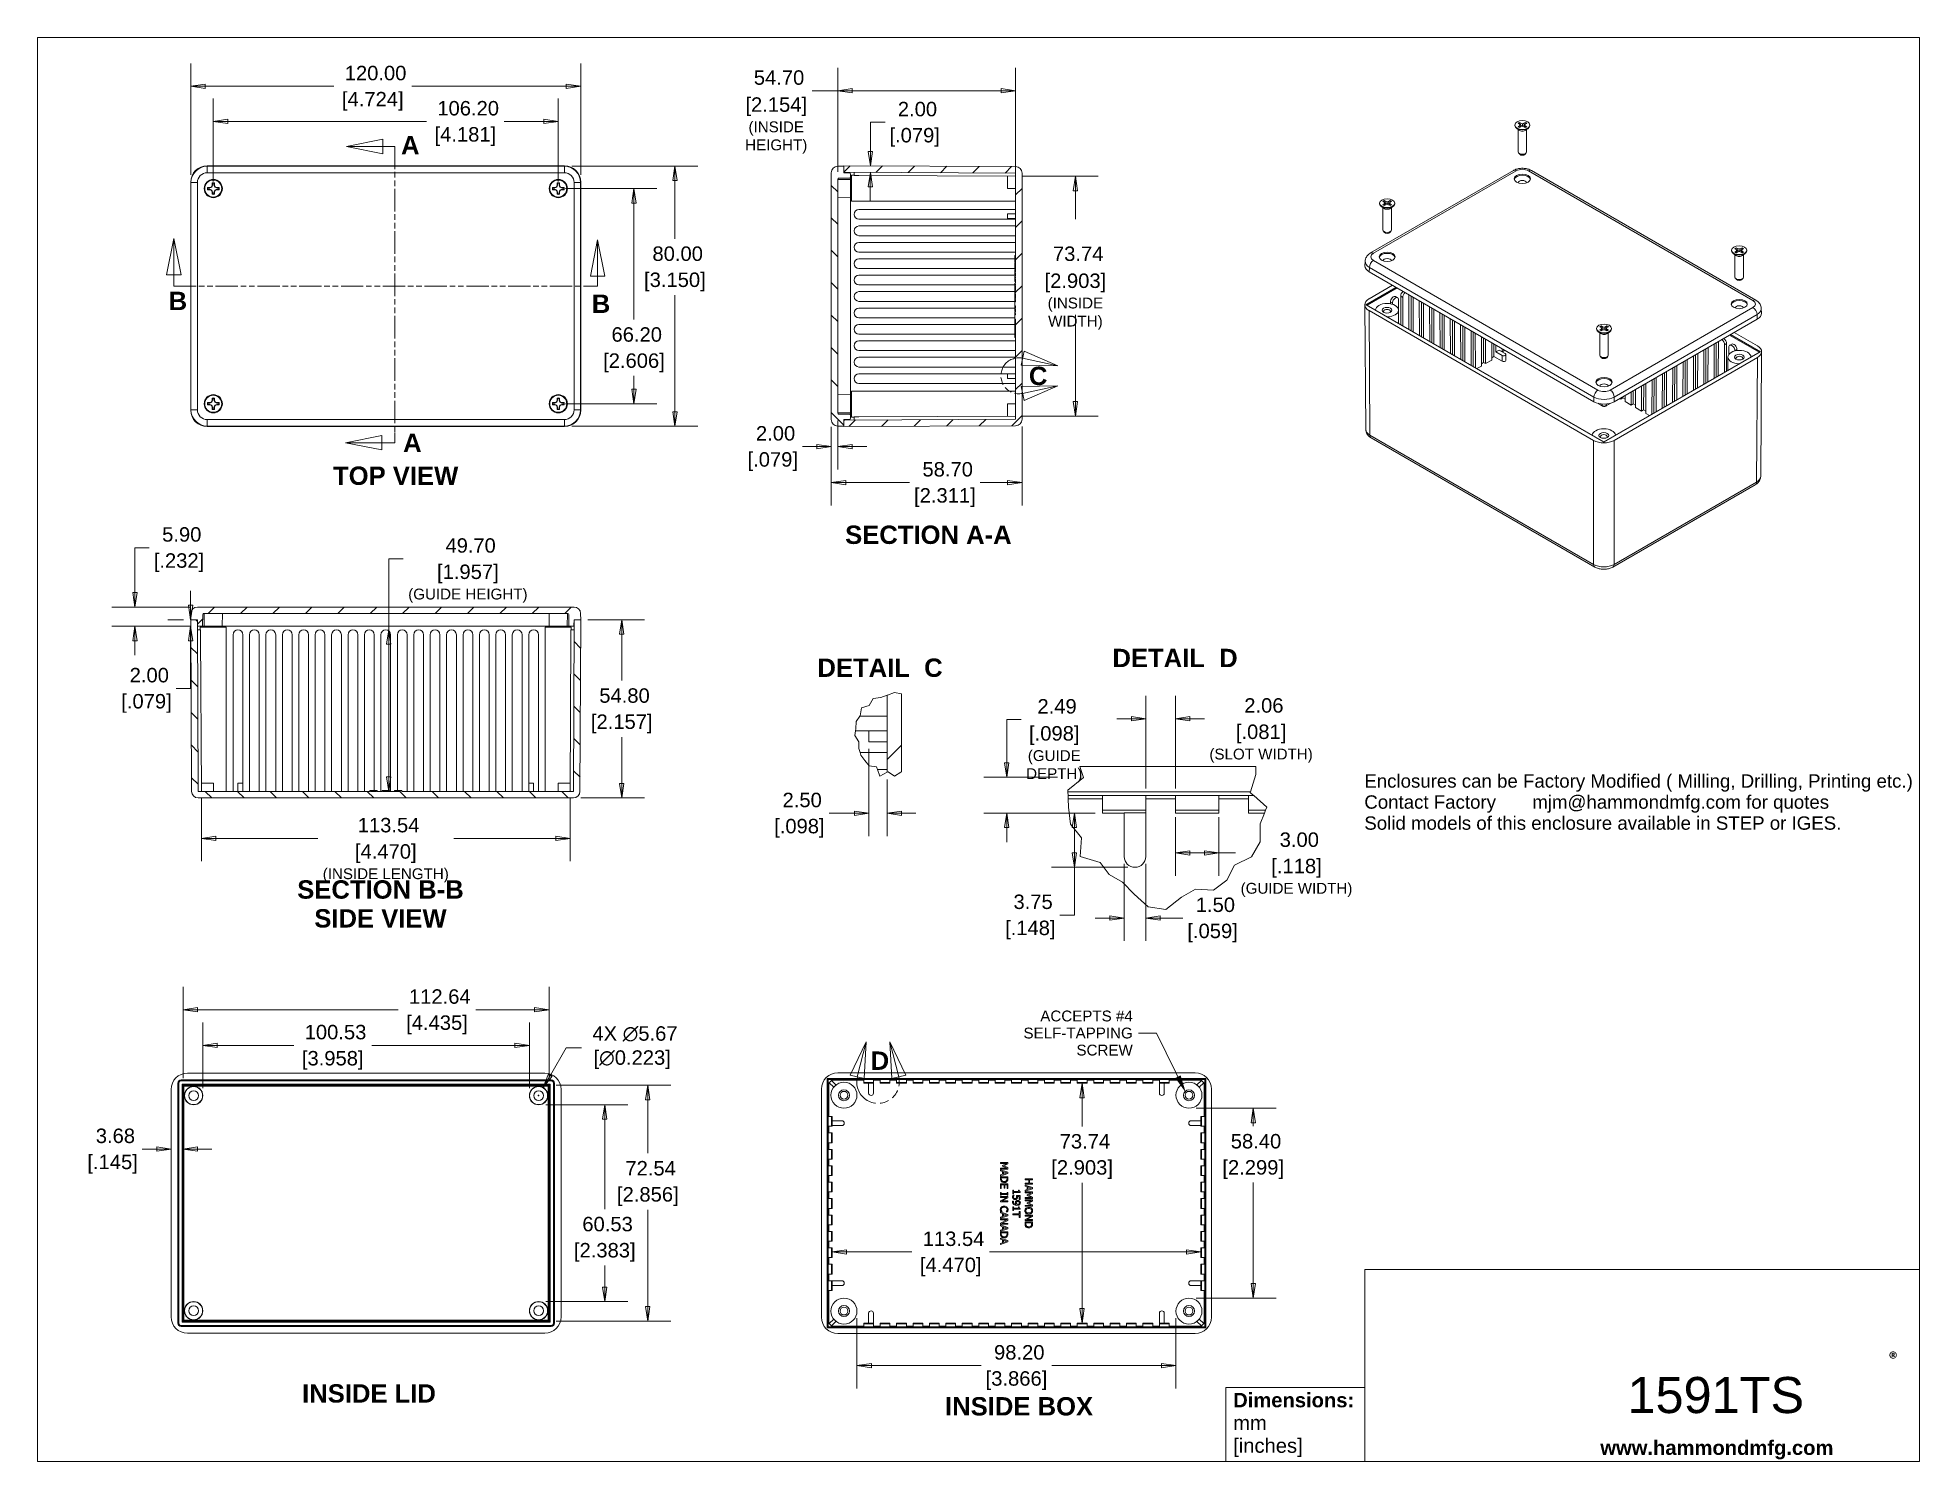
# Model space of a CAD drawing. Header units: millimetres. Extents: x 20 to 599, y 21 to 459.
import ezdxf

# ---------------------------------------------------------------- set-up
doc = ezdxf.new("R2010")
doc.units = ezdxf.units.MM
doc.header["$LTSCALE"] = 2.222222
doc.linetypes.add('DOUBLE_DASH_CHAIN', pattern=[1.2403, 0.6614, -0.0827, 0.1654, -0.0827, 0.1654, -0.0827])
for name, color, linetype, lineweight in [('Break Line (ANSI)', 7, 'Continuous', 9), ('Detail Boundary (ANSI)', 7, 'DOUBLE_DASH_CHAIN', 9), ('Dimension (ANSI)', 7, 'Continuous', 9), ('Hatch (ANSI)', 7, 'Continuous', 9), ('Section Line (ANSI)', 7, 'DOUBLE_DASH_CHAIN', 9), ('Sketch Geometry (ANSI)', 7, 'Continuous', 9), ('Symbol (ANSI)', 7, 'Continuous', 9), ('Visible (ANSI)', 7, 'Continuous', 9), ('Visible Narrow (ANSI)', 7, 'Continuous', 9)]:
    doc.layers.add(name, color=color, linetype=linetype, lineweight=lineweight)
doc.styles.add('Label Text (ANSI)', font='arialbd.ttf')
doc.styles.add('Note Text (ANSI)', font='arial.ttf')
doc.styles.add('Text Style20', font='arial.ttf')
doc.dimstyles.new('Default - mm (ANSI)', dxfattribs={"dimscale": 2.222222, "dimtxt": 2, "dimasz": 2, "dimexe": 3.175, "dimexo": 1, "dimgap": 0.8, "dimtad": 0, "dimtih": 1, "dimtoh": 1, "dimrnd": 1e-08, "dimzin": 4, "dimdsep": 46, "dimtxsty": 'Note Text (ANSI)', "dimblk": 'Filled-1', "dimcen": 0.09, "dimdle": 10, "dimclrd": 256, "dimclre": 256, "dimclrt": 256, "dimadec": 1, "dimazin": 0, "dimtfac": 1.524, "dimtofl": 0, "dimtmove": 0, "dimatfit": 3, "dimfxl": 0, "dimtolj": 1, "dimtzin": 0, "dimlwd": -1, "dimlwe": -1, "dimarcsym": 0})
doc.dimstyles.new('Default - mm (ANSI)$7', dxfattribs={"dimscale": 2.222222, "dimtxt": 2, "dimasz": 2.5, "dimexe": 3.175, "dimexo": 1, "dimgap": 0.8, "dimtad": 0, "dimtih": 1, "dimtoh": 1, "dimrnd": 1e-08, "dimzin": 4, "dimdsep": 46, "dimtxsty": 'Note Text (ANSI)', "dimblk": 'Filled-1', "dimcen": 0.09, "dimdle": 10, "dimclrd": 256, "dimclre": 256, "dimclrt": 256, "dimadec": 1, "dimazin": 0, "dimtfac": 1.524, "dimtofl": 0, "dimtmove": 0, "dimatfit": 3, "dimfxl": 0, "dimtolj": 1, "dimtzin": 0, "dimlwd": -1, "dimlwe": -1, "dimarcsym": 0})
pattern_1 = [(45, (0, 0), (-4.98903, 4.98903), [])]
pattern_2 = [(135.0002, (0, 0), (-4.98901, -4.98905), [])]

msp = doc.modelspace()

# ---------------------------------------------------------------- texts
at = {"layer": 'Symbol (ANSI)', "attachment_point": 7, "style": 'Label Text (ANSI)'}
for s, insert, char_height in [('TOP VIEW', (111.158, 321.754), 5.6444), ('SECTION A-A', (268.787, 303.595), 5.64444), ('DETAIL  C', (260.259, 262.698), 5.6444), ('DETAIL  D', (351.065, 265.767), 5.6444), ('SECTION B-B', (100.14, 194.474), 5.64444), ('SIDE VIEW', (105.395, 185.591), 5.6444), ('INSIDE LID', (101.642, 39.448), 5.6444), ('INSIDE BOX', (299.539, 35.48), 5.6444)]:
    msp.add_mtext(s, dxfattribs=dict(at, insert=insert, char_height=char_height))
at = {"layer": 'Symbol (ANSI)', "color": 5, "true_color": 0x0000ff, "insert": (428.593, 224.247), "char_height": 4.11111, "width": 168.81876, "attachment_point": 4, "line_spacing_factor": 0.944221, "style": 'Note Text (ANSI)'}
msp.add_mtext('{\\fArial|b0|i0;\\H4.1111;Enclosures can be Factory Modified ( Milling, Drilling, Printing etc.)\\PContact Factory       mjm@hammondmfg.com for quotes\\PSolid models of this enclosure available in STEP or IGES.}', dxfattribs=at)
at = {"layer": 'Symbol (ANSI)', "insert": (357.319, 153.188), "char_height": 3.33333, "width": 33.64584, "attachment_point": 6, "line_spacing_factor": 0.944221, "style": 'Note Text (ANSI)'}
msp.add_mtext('{\\fArial|b0|i0;\\H3.3333;ACCEPTS #4\\PSELF-TAPPING\\PSCREW}', dxfattribs=at)

# ---------------------------------------------------------------- blocks, each defined once
blk = doc.blocks.new('Title Blocks HAMMOND')
at = {"layer": 'Sketch Geometry (ANSI)'}
for p, q in [((270, 206.73), (9.35, 206.73)), ((9.35, 206.73), (9.35, 9.64)), ((270, 36.2), (270, 206.73)), ((270, 36.2), (193.21, 36.2)), ((193.21, 36.2), (193.21, 9.64)), ((270, 9.64), (270, 36.2)), ((173.94, 9.64), (173.94, 19.84)), ((173.94, 19.84), (193.21, 19.84)), ((193.21, 19.84), (193.21, 9.64)), ((9.35, 9.64), (173.94, 9.64)), ((193.21, 9.64), (173.94, 9.64)), ((193.21, 9.64), (270, 9.64))]:
    blk.add_line(p, q, dxfattribs=at)
at = {"layer": 'Symbol (ANSI)', "insert": (265.78, 24.7), "char_height": 2, "attachment_point": 1, "style": 'Note Text (ANSI)'}
blk.add_mtext('\\fCalibri|b1|i0;\\H2.0000;®\\fCalibri|b1|i0;\\H21.7410;\\P', dxfattribs=at)
at = {"layer": 'Symbol (ANSI)', "insert": (174.95, 14.67), "char_height": 2, "width": 30.7233, "attachment_point": 4, "line_spacing_factor": 0.944221, "style": 'Note Text (ANSI)'}
blk.add_mtext('\\fArial|b1|i0;\\H2.0000;Dimensions:\\fArial|b0|i0;\\H2.0000;\\Pmm\\P[inches]', dxfattribs=at)
at = {"layer": 'Symbol (ANSI)', "insert": (225.81, 11.22), "char_height": 2, "width": 32.2927, "attachment_point": 4, "style": 'Note Text (ANSI)'}
blk.add_mtext('\\fArial|b1|i0;\\H2.0000;www.hammondmfg.com', dxfattribs=at)
at = {"layer": 'Symbol (ANSI)', "style": 'Text Style20'}
blk.add_attdef('<TITLE>_001', (229.57, 16.32), '', height=5, dxfattribs=at)
blk = doc.blocks.new('2dTransSection0')
at = {"layer": 'Section Line (ANSI)', "linetype": 'Continuous'}
for p, q in [((27.97, 178.92), (26.97, 173.92)), ((27.97, 173.92), (27.97, 178.92)), ((28.97, 173.92), (27.97, 178.92)), ((86.67, 178.74), (85.67, 173.74)), ((86.67, 173.74), (86.67, 178.74)), ((87.67, 173.74), (86.67, 178.74)), ((26.97, 173.92), (28.97, 173.92)), ((27.97, 172.33), (27.97, 173.92)), ((27.97, 172.33), (29.36, 172.33)), ((85.28, 172.33), (86.67, 172.33)), ((85.67, 173.74), (87.67, 173.74)), ((86.67, 172.33), (86.67, 173.74))]:
    blk.add_line(p, q, dxfattribs=at)
at = {"layer": 'Section Line (ANSI)', "linetype": 'DOUBLE_DASH_CHAIN', "ltscale": 2.100338}
blk.add_line((27.97, 172.33), (86.67, 172.33), dxfattribs=at)
at = {"layer": 'Section Line (ANSI)', "linetype": 'Continuous', "flags": 128}
for points in [[(28.97, 173.92), (27.97, 178.92), (26.97, 173.92), (28.97, 173.92)], [(87.67, 173.74), (86.67, 178.74), (85.67, 173.74), (87.67, 173.74)]]:
    blk.add_lwpolyline(points, dxfattribs=at)
at = {"layer": 'Section Line (ANSI)'}
for points in [[(28.97, 173.92), (27.97, 178.92), (26.97, 173.92), (28.97, 173.92)], [(87.67, 173.74), (86.67, 178.74), (85.67, 173.74), (87.67, 173.74)]]:
    blk.add_solid(points, dxfattribs=at)
at = {"layer": 'Section Line (ANSI)', "char_height": 2.54, "attachment_point": 7, "style": 'Label Text (ANSI)'}
for insert in [(27.25, 169.02), (85.86, 168.63)]:
    blk.add_mtext('B', dxfattribs=dict(at, insert=insert))
blk = doc.blocks.new('2dTransSection1')
at = {"layer": 'Section Line (ANSI)', "linetype": 'Continuous'}
for p, q in [((56.9, 192.67), (51.9, 191.67)), ((56.9, 191.67), (51.9, 191.67)), ((51.9, 191.67), (56.9, 190.67)), ((56.9, 190.67), (56.9, 192.67)), ((58.58, 191.67), (56.9, 191.67)), ((58.58, 191.67), (58.58, 190.24)), ((56.76, 151.66), (51.76, 150.66)), ((56.76, 149.66), (56.76, 151.66)), ((58.58, 152.08), (58.58, 150.66)), ((56.76, 150.66), (51.76, 150.66)), ((51.76, 150.66), (56.76, 149.66)), ((58.58, 150.66), (56.76, 150.66))]:
    blk.add_line(p, q, dxfattribs=at)
at = {"layer": 'Section Line (ANSI)', "linetype": 'DOUBLE_DASH_CHAIN', "ltscale": 2.127527}
blk.add_line((58.58, 191.67), (58.58, 150.66), dxfattribs=at)
at = {"layer": 'Section Line (ANSI)', "linetype": 'Continuous', "flags": 128}
for points in [[(56.9, 192.67), (51.9, 191.67), (56.9, 190.67), (56.9, 192.67)], [(56.76, 151.66), (51.76, 150.66), (56.76, 149.66), (56.76, 151.66)]]:
    blk.add_lwpolyline(points, dxfattribs=at)
at = {"layer": 'Section Line (ANSI)'}
for points in [[(56.9, 192.67), (51.9, 191.67), (56.9, 190.67), (56.9, 192.67)], [(56.76, 151.66), (51.76, 150.66), (56.76, 149.66), (56.76, 151.66)]]:
    blk.add_solid(points, dxfattribs=at)
at = {"layer": 'Section Line (ANSI)', "char_height": 2.54, "attachment_point": 7, "style": 'Label Text (ANSI)'}
for insert in [(59.44, 190.58), (59.73, 149.39)]:
    blk.add_mtext('A', dxfattribs=dict(at, insert=insert))
blk = doc.blocks.new('Filled-1')
at = {"color": 0}
for p, q in [((0, 0), (-1, 0.15)), ((-1, 0.15), (-1, -0.15)), ((-1, 0), (0, 0)), ((-1, -0.15), (0, 0))]:
    blk.add_line(p, q, dxfattribs=at)
at = {"color": 0, "flags": 128}
blk.add_lwpolyline([(-1, -0.15), (0, 0), (-1, 0.15), (-1, -0.15)], dxfattribs=at)
at = {"color": 0}
blk.add_solid([(-1, -0.15), (0, 0), (-1, 0.15), (-1, -0.15)], dxfattribs=at)
blk = doc.blocks.new('*D7')
at = {"layer": 'Defpoints', "color": 0, "transparency": 16777216}
for p in [(177.66, 160.36), (65.01, 137.15), (177.66, 137.15)]:
    blk.add_point(p, dxfattribs=at)
at = {"layer": 'Dimension (ANSI)', "transparency": 16777216}
for p, q in [((65.01, 139.37), (65.01, 167.42)), ((177.66, 139.37), (177.66, 167.42)), ((69.46, 160.36), (131.18, 160.36)), ((173.21, 160.36), (155.15, 160.36))]:
    blk.add_line(p, q, dxfattribs=at)
at = {"layer": 'Dimension (ANSI)', "transparency": 16777216, "xscale": 4.444444444444445, "yscale": 4.444444444444445, "zscale": 4.444444444444445, "rotation": 180}
blk.add_blockref('Filled-1', (65.01, 160.36), dxfattribs=at)
at = {"layer": 'Dimension (ANSI)', "transparency": 16777216, "xscale": 4.444444444444445, "yscale": 4.444444444444445, "zscale": 4.444444444444445}
blk.add_blockref('Filled-1', (177.66, 160.36), dxfattribs=at)
at = {"layer": 'Dimension (ANSI)', "transparency": 16777216, "char_height": 4.4444, "attachment_point": 5, "style": 'Note Text (ANSI)'}
for s, insert in [('\\A1; 112.64', (143.16, 164.41)), ('\\A1;[4.435]', (143.16, 155.74))]:
    blk.add_mtext(s, dxfattribs=dict(at, insert=insert))
blk = doc.blocks.new('*D8')
at = {"layer": 'Defpoints', "color": 0, "transparency": 16777216}
for p in [(174.44, 131.14), (174.44, 70.61), (194.8, 70.61)]:
    blk.add_point(p, dxfattribs=at)
at = {"layer": 'Dimension (ANSI)', "transparency": 16777216}
for p, q in [((176.66, 131.14), (201.85, 131.14)), ((194.8, 126.7), (194.8, 99.03)), ((194.8, 75.05), (194.8, 81.68)), ((176.66, 70.61), (201.85, 70.61))]:
    blk.add_line(p, q, dxfattribs=at)
at = {"layer": 'Dimension (ANSI)', "transparency": 16777216, "xscale": 4.444444444444445, "yscale": 4.444444444444445, "zscale": 4.444444444444445}
for p, rotation in [((194.8, 131.14), 90), ((194.8, 70.61), 270)]:
    blk.add_blockref('Filled-1', p, dxfattribs=dict(at, rotation=rotation))
at = {"layer": 'Dimension (ANSI)', "transparency": 16777216, "attachment_point": 5, "style": 'Note Text (ANSI)'}
for s, insert, char_height in [('\\A1; 60.53', (194.8, 94.41), 4.444), ('\\A1;[2.383]', (194.8, 85.73), 4.4444)]:
    blk.add_mtext(s, dxfattribs=dict(at, insert=insert, char_height=char_height))
blk = doc.blocks.new('*D9')
at = {"layer": 'Defpoints', "color": 0, "transparency": 16777216}
for p in [(171.6, 149.42), (71.07, 133.97), (171.6, 133.97)]:
    blk.add_point(p, dxfattribs=at)
at = {"layer": 'Dimension (ANSI)', "transparency": 16777216}
for p, q in [((71.07, 136.2), (71.07, 156.47)), ((171.6, 136.2), (171.6, 156.47)), ((75.51, 149.42), (99.06, 149.42)), ((167.16, 149.42), (123.05, 149.42))]:
    blk.add_line(p, q, dxfattribs=at)
at = {"layer": 'Dimension (ANSI)', "transparency": 16777216, "xscale": 4.444444444444445, "yscale": 4.444444444444445, "zscale": 4.444444444444445, "rotation": 180}
blk.add_blockref('Filled-1', (71.07, 149.42), dxfattribs=at)
at = {"layer": 'Dimension (ANSI)', "transparency": 16777216, "xscale": 4.444444444444445, "yscale": 4.444444444444445, "zscale": 4.444444444444445}
blk.add_blockref('Filled-1', (171.6, 149.42), dxfattribs=at)
at = {"layer": 'Dimension (ANSI)', "transparency": 16777216, "char_height": 4.4444, "attachment_point": 5, "style": 'Note Text (ANSI)'}
for s, insert in [('\\A1; 100.53', (111.06, 153.47)), ('\\A1;[3.958]', (111.06, 144.79))]:
    blk.add_mtext(s, dxfattribs=dict(at, insert=insert))
blk = doc.blocks.new('*D10')
at = {"layer": 'Defpoints', "color": 0, "transparency": 16777216}
for p in [(177.66, 137.15), (177.66, 64.6), (208.05, 64.6)]:
    blk.add_point(p, dxfattribs=at)
at = {"layer": 'Dimension (ANSI)', "transparency": 16777216}
for p, q in [((179.88, 137.15), (215.1, 137.15)), ((208.05, 132.7), (208.05, 116.21)), ((208.05, 69.05), (208.05, 98.87)), ((179.88, 64.6), (215.1, 64.6))]:
    blk.add_line(p, q, dxfattribs=at)
at = {"layer": 'Dimension (ANSI)', "transparency": 16777216, "xscale": 4.444444444444445, "yscale": 4.444444444444445, "zscale": 4.444444444444445}
for p, rotation in [((208.05, 137.15), 90), ((208.05, 64.6), 270)]:
    blk.add_blockref('Filled-1', p, dxfattribs=dict(at, rotation=rotation))
at = {"layer": 'Dimension (ANSI)', "transparency": 16777216, "attachment_point": 5, "style": 'Note Text (ANSI)'}
for s, insert, char_height in [('\\A1; 72.54', (208.05, 111.59), 4.444), ('\\A1;[2.856]', (208.05, 102.92), 4.4444)]:
    blk.add_mtext(s, dxfattribs=dict(at, insert=insert, char_height=char_height))
blk = doc.blocks.new('*D11')
at = {"layer": 'Defpoints', "color": 0, "transparency": 16777216}
for p in [(61.34, 135.88), (65.01, 137.15), (61.34, 117.52)]:
    blk.add_point(p, dxfattribs=at)
at = {"layer": 'Dimension (ANSI)', "transparency": 16777216}
for p, q in [((56.89, 117.52), (52.45, 117.52)), ((69.46, 117.52), (73.9, 117.52))]:
    blk.add_line(p, q, dxfattribs=at)
at = {"layer": 'Dimension (ANSI)', "transparency": 16777216, "xscale": 4.444444444444445, "yscale": 4.444444444444445, "zscale": 4.444444444444445}
blk.add_blockref('Filled-1', (61.34, 117.52), dxfattribs=at)
at = {"layer": 'Dimension (ANSI)', "transparency": 16777216, "xscale": 4.444444444444445, "yscale": 4.444444444444445, "zscale": 4.444444444444445, "rotation": 180}
blk.add_blockref('Filled-1', (65.01, 117.52), dxfattribs=at)
at = {"layer": 'Dimension (ANSI)', "transparency": 16777216, "char_height": 4.444, "attachment_point": 5, "style": 'Note Text (ANSI)'}
for s, insert in [('\\A1; 3.68', (43.31, 121.56)), ('\\A1;[.145]', (43.31, 112.89))]:
    blk.add_mtext(s, dxfattribs=dict(at, insert=insert))
blk = doc.blocks.new('*D12')
at = {"layer": 'Defpoints', "color": 0, "transparency": 16777216}
for p in [(187.39, 444.46), (67.39, 414.99), (187.39, 414.99)]:
    blk.add_point(p, dxfattribs=at)
at = {"layer": 'Dimension (ANSI)', "transparency": 16777216}
for p, q in [((67.39, 417.22), (67.39, 451.51)), ((187.39, 417.22), (187.39, 451.51)), ((71.84, 444.46), (111.41, 444.46)), ((182.95, 444.46), (135.38, 444.46))]:
    blk.add_line(p, q, dxfattribs=at)
at = {"layer": 'Dimension (ANSI)', "transparency": 16777216, "xscale": 4.444444444444445, "yscale": 4.444444444444445, "zscale": 4.444444444444445, "rotation": 180}
blk.add_blockref('Filled-1', (67.39, 444.46), dxfattribs=at)
at = {"layer": 'Dimension (ANSI)', "transparency": 16777216, "xscale": 4.444444444444445, "yscale": 4.444444444444445, "zscale": 4.444444444444445}
blk.add_blockref('Filled-1', (187.39, 444.46), dxfattribs=at)
at = {"layer": 'Dimension (ANSI)', "transparency": 16777216, "char_height": 4.4444, "attachment_point": 5, "style": 'Note Text (ANSI)'}
for s, insert in [('\\A1; 120.00', (123.39, 448.5)), ('\\A1;[4.724]', (123.39, 439.83))]:
    blk.add_mtext(s, dxfattribs=dict(at, insert=insert))
blk = doc.blocks.new('*D13')
at = {"layer": 'Defpoints', "color": 0, "transparency": 16777216}
for p in [(74.29, 433.63), (74.29, 412.99), (180.49, 412.99)]:
    blk.add_point(p, dxfattribs=at)
at = {"layer": 'Dimension (ANSI)', "transparency": 16777216}
for p, q in [((74.29, 415.22), (74.29, 440.69)), ((180.49, 415.22), (180.49, 440.69)), ((78.74, 433.63), (139.9, 433.63)), ((176.05, 433.63), (163.88, 433.63))]:
    blk.add_line(p, q, dxfattribs=at)
at = {"layer": 'Dimension (ANSI)', "transparency": 16777216, "xscale": 4.444444444444445, "yscale": 4.444444444444445, "zscale": 4.444444444444445, "rotation": 180}
blk.add_blockref('Filled-1', (74.29, 433.63), dxfattribs=at)
at = {"layer": 'Dimension (ANSI)', "transparency": 16777216, "xscale": 4.444444444444445, "yscale": 4.444444444444445, "zscale": 4.444444444444445}
blk.add_blockref('Filled-1', (180.49, 433.63), dxfattribs=at)
at = {"layer": 'Dimension (ANSI)', "transparency": 16777216, "char_height": 4.4444, "attachment_point": 5, "style": 'Note Text (ANSI)'}
for s, insert in [('\\A1; 106.20', (151.89, 437.68)), ('\\A1;[4.181]', (151.89, 429.01))]:
    blk.add_mtext(s, dxfattribs=dict(at, insert=insert))
blk = doc.blocks.new('*D14')
at = {"layer": 'Defpoints', "color": 0, "transparency": 16777216}
for p in [(182.39, 419.89), (182.39, 339.89), (216.38, 339.89)]:
    blk.add_point(p, dxfattribs=at)
at = {"layer": 'Dimension (ANSI)', "transparency": 16777216}
for p, q in [((184.62, 419.89), (223.43, 419.89)), ((216.38, 415.45), (216.38, 397.57)), ((216.38, 344.34), (216.38, 380.22)), ((184.62, 339.89), (223.43, 339.89))]:
    blk.add_line(p, q, dxfattribs=at)
at = {"layer": 'Dimension (ANSI)', "transparency": 16777216, "xscale": 4.444444444444445, "yscale": 4.444444444444445, "zscale": 4.444444444444445}
for p, rotation in [((216.38, 419.89), 90), ((216.38, 339.89), 270)]:
    blk.add_blockref('Filled-1', p, dxfattribs=dict(at, rotation=rotation))
at = {"layer": 'Dimension (ANSI)', "transparency": 16777216, "attachment_point": 5, "style": 'Note Text (ANSI)'}
for s, insert, char_height in [('\\A1; 80.00', (216.38, 392.94), 4.444), ('\\A1;[3.150]', (216.38, 384.27), 4.4444)]:
    blk.add_mtext(s, dxfattribs=dict(at, insert=insert, char_height=char_height))
blk = doc.blocks.new('*D15')
at = {"layer": 'Defpoints', "color": 0, "transparency": 16777216}
for p in [(180.49, 412.99), (180.49, 346.79), (203.78, 346.79)]:
    blk.add_point(p, dxfattribs=at)
at = {"layer": 'Dimension (ANSI)', "transparency": 16777216}
for p, q in [((182.72, 412.99), (210.84, 412.99)), ((203.78, 408.55), (203.78, 372.7)), ((203.78, 351.24), (203.78, 355.36)), ((182.72, 346.79), (210.84, 346.79))]:
    blk.add_line(p, q, dxfattribs=at)
at = {"layer": 'Dimension (ANSI)', "transparency": 16777216, "xscale": 4.444444444444445, "yscale": 4.444444444444445, "zscale": 4.444444444444445}
for p, rotation in [((203.78, 412.99), 90), ((203.78, 346.79), 270)]:
    blk.add_blockref('Filled-1', p, dxfattribs=dict(at, rotation=rotation))
at = {"layer": 'Dimension (ANSI)', "transparency": 16777216, "attachment_point": 5, "style": 'Note Text (ANSI)'}
for s, insert, char_height in [('\\A1; 66.20', (203.78, 368.08), 4.444), ('\\A1;[2.606]', (203.78, 359.4), 4.4444)]:
    blk.add_mtext(s, dxfattribs=dict(at, insert=insert, char_height=char_height))
blk = doc.blocks.new('*D16')
at = {"layer": 'Defpoints', "color": 0, "transparency": 16777216}
for p in [(264.53, 341.93), (323.23, 342.02), (323.23, 322.56)]:
    blk.add_point(p, dxfattribs=at)
at = {"layer": 'Dimension (ANSI)', "transparency": 16777216}
for p, q in [((264.53, 339.71), (264.53, 315.51)), ((323.23, 339.8), (323.23, 315.51)), ((268.98, 322.56), (288.63, 322.56)), ((318.79, 322.56), (310.35, 322.56))]:
    blk.add_line(p, q, dxfattribs=at)
at = {"layer": 'Dimension (ANSI)', "transparency": 16777216, "xscale": 4.444444444444445, "yscale": 4.444444444444445, "zscale": 4.444444444444445, "rotation": 180}
blk.add_blockref('Filled-1', (264.53, 322.56), dxfattribs=at)
at = {"layer": 'Dimension (ANSI)', "transparency": 16777216, "xscale": 4.444444444444445, "yscale": 4.444444444444445, "zscale": 4.444444444444445}
blk.add_blockref('Filled-1', (323.23, 322.56), dxfattribs=at)
at = {"layer": 'Dimension (ANSI)', "transparency": 16777216, "attachment_point": 5, "style": 'Note Text (ANSI)'}
for s, insert, char_height in [('\\A1; 58.70', (299.49, 326.61), 4.444), ('\\A1;[2.311]', (299.49, 317.94), 4.4444)]:
    blk.add_mtext(s, dxfattribs=dict(at, insert=insert, char_height=char_height))
blk = doc.blocks.new('*D17')
at = {"layer": 'Defpoints', "color": 0, "transparency": 16777216}
for p in [(321.23, 416.76), (321.23, 343.02), (339.66, 343.02)]:
    blk.add_point(p, dxfattribs=at)
at = {"layer": 'Dimension (ANSI)', "transparency": 16777216}
for p, q in [((323.45, 416.76), (346.72, 416.76)), ((339.66, 412.32), (339.66, 403.59)), ((339.66, 347.47), (339.66, 374.16)), ((323.45, 343.02), (346.72, 343.02))]:
    blk.add_line(p, q, dxfattribs=at)
at = {"layer": 'Dimension (ANSI)', "transparency": 16777216, "xscale": 4.444444444444445, "yscale": 4.444444444444445, "zscale": 4.444444444444445}
for p, rotation in [((339.66, 416.76), 90), ((339.66, 343.02), 270)]:
    blk.add_blockref('Filled-1', p, dxfattribs=dict(at, rotation=rotation))
at = {"layer": 'Dimension (ANSI)', "transparency": 16777216, "attachment_point": 5, "style": 'Note Text (ANSI)'}
for s, insert, char_height in [('\\A1; 73.74', (339.66, 392.92), 4.444), ('\\A1;[2.903]{\\P\\fArial|b0|i0;\\H3.3333;(INSIDE \\PWIDTH)}', (339.66, 378.21), 4.4444)]:
    blk.add_mtext(s, dxfattribs=dict(at, insert=insert, char_height=char_height))
blk = doc.blocks.new('*D18')
at = {"layer": 'Defpoints', "color": 0, "transparency": 16777216}
for p in [(321.23, 443.08), (266.53, 415.92), (321.23, 413.01)]:
    blk.add_point(p, dxfattribs=at)
at = {"layer": 'Dimension (ANSI)', "transparency": 16777216}
for p, q in [((266.53, 418.14), (266.53, 450.13)), ((321.23, 415.24), (321.23, 450.13)), ((266.53, 443.08), (258.66, 443.08)), ((316.79, 443.08), (270.98, 443.08))]:
    blk.add_line(p, q, dxfattribs=at)
at = {"layer": 'Dimension (ANSI)', "transparency": 16777216, "xscale": 4.444444444444445, "yscale": 4.444444444444445, "zscale": 4.444444444444445, "rotation": 180}
blk.add_blockref('Filled-1', (266.53, 443.08), dxfattribs=at)
at = {"layer": 'Dimension (ANSI)', "transparency": 16777216, "xscale": 4.444444444444445, "yscale": 4.444444444444445, "zscale": 4.444444444444445}
blk.add_blockref('Filled-1', (321.23, 443.08), dxfattribs=at)
at = {"layer": 'Dimension (ANSI)', "transparency": 16777216, "attachment_point": 5, "style": 'Note Text (ANSI)'}
for s, insert, char_height in [('\\A1; 54.70', (247.58, 447.12), 4.444), ('\\A1;[2.154]{\\P\\fArial|b0|i0;\\H3.3333;(INSIDE\\PHEIGHT)}', (247.58, 432.41), 4.4444)]:
    blk.add_mtext(s, dxfattribs=dict(at, insert=insert, char_height=char_height))
blk = doc.blocks.new('*D19')
at = {"layer": 'Defpoints', "color": 0, "transparency": 16777216}
for p in [(187.39, 280.35), (185.16, 225.55), (200.02, 225.55)]:
    blk.add_point(p, dxfattribs=at)
at = {"layer": 'Dimension (ANSI)', "transparency": 16777216}
for p, q in [((189.62, 280.35), (207.07, 280.35)), ((200.02, 275.9), (200.02, 261.62)), ((200.02, 229.99), (200.02, 244.28)), ((187.39, 225.55), (207.07, 225.55))]:
    blk.add_line(p, q, dxfattribs=at)
at = {"layer": 'Dimension (ANSI)', "transparency": 16777216, "xscale": 4.444444444444445, "yscale": 4.444444444444445, "zscale": 4.444444444444445}
for p, rotation in [((200.02, 280.35), 90), ((200.02, 225.55), 270)]:
    blk.add_blockref('Filled-1', p, dxfattribs=dict(at, rotation=rotation))
at = {"layer": 'Dimension (ANSI)', "transparency": 16777216, "attachment_point": 5, "style": 'Note Text (ANSI)'}
for s, insert, char_height in [('\\A1; 54.80', (200.02, 257), 4.444), ('\\A1;[2.157]', (200.02, 248.32), 4.4444)]:
    blk.add_mtext(s, dxfattribs=dict(at, insert=insert, char_height=char_height))
blk = doc.blocks.new('*D20')
at = {"layer": 'Defpoints', "color": 0, "transparency": 16777216}
for p in [(50.16, 284.25), (69.43, 284.25), (69.72, 278.35)]:
    blk.add_point(p, dxfattribs=at)
at = {"layer": 'Dimension (ANSI)', "transparency": 16777216}
for p, q in [((50.16, 288.69), (50.16, 302.52)), ((50.16, 302.52), (54.61, 302.52)), ((67.21, 284.25), (43.11, 284.25)), ((67.5, 278.35), (43.11, 278.35)), ((50.16, 273.9), (50.16, 269.46))]:
    blk.add_line(p, q, dxfattribs=at)
at = {"layer": 'Dimension (ANSI)', "transparency": 16777216, "xscale": 4.444444444444445, "yscale": 4.444444444444445, "zscale": 4.444444444444445}
for p, rotation in [((50.16, 284.25), 270), ((50.16, 278.35), 90)]:
    blk.add_blockref('Filled-1', p, dxfattribs=dict(at, rotation=rotation))
at = {"layer": 'Dimension (ANSI)', "transparency": 16777216, "char_height": 4.444, "attachment_point": 5, "style": 'Note Text (ANSI)'}
for s, insert in [('\\A1; 5.90', (63.74, 306.57)), ('\\A1;[.232]', (63.74, 297.9))]:
    blk.add_mtext(s, dxfattribs=dict(at, insert=insert))
blk = doc.blocks.new('*D21')
at = {"layer": 'Defpoints', "color": 0, "transparency": 16777216}
for p in [(70.62, 227.55), (184.16, 227.55), (184.16, 213.09)]:
    blk.add_point(p, dxfattribs=at)
at = {"layer": 'Dimension (ANSI)', "transparency": 16777216}
for p, q in [((70.62, 225.33), (70.62, 206.04)), ((184.16, 225.33), (184.16, 206.04)), ((75.07, 213.09), (106.44, 213.09)), ((179.72, 213.09), (148.35, 213.09))]:
    blk.add_line(p, q, dxfattribs=at)
at = {"layer": 'Dimension (ANSI)', "transparency": 16777216, "xscale": 4.444444444444445, "yscale": 4.444444444444445, "zscale": 4.444444444444445, "rotation": 180}
blk.add_blockref('Filled-1', (70.62, 213.09), dxfattribs=at)
at = {"layer": 'Dimension (ANSI)', "transparency": 16777216, "xscale": 4.444444444444445, "yscale": 4.444444444444445, "zscale": 4.444444444444445}
blk.add_blockref('Filled-1', (184.16, 213.09), dxfattribs=at)
at = {"layer": 'Dimension (ANSI)', "transparency": 16777216, "char_height": 4.4444, "attachment_point": 5, "style": 'Note Text (ANSI)'}
for s, insert in [('\\A1; 113.54', (127.39, 217.14)), ('\\A1;[4.470]{\\P\\fArial|b0|i0;\\H3.3333;(INSIDE LENGTH)}', (127.39, 205.42))]:
    blk.add_mtext(s, dxfattribs=dict(at, insert=insert))
blk = doc.blocks.new('*D22')
at = {"layer": 'Defpoints', "color": 0, "transparency": 16777216}
for p in [(175.85, 136.43), (173.02, 131.52)]:
    blk.add_point(p, dxfattribs=at)
at = {"layer": 'Dimension (ANSI)', "transparency": 16777216}
for p, q in [((182.93, 148.7), (178.07, 140.28)), ((187.62, 148.7), (182.93, 148.7)), ((174.24, 133.97), (174.64, 133.97)), ((174.44, 133.77), (174.44, 134.17))]:
    blk.add_line(p, q, dxfattribs=at)
at = {"layer": 'Dimension (ANSI)', "transparency": 16777216, "xscale": 4.444444444444445, "yscale": 4.444444444444445, "zscale": 4.444444444444445, "rotation": 239.9999999999887}
blk.add_blockref('Filled-1', (175.85, 136.43), dxfattribs=at)
at = {"layer": 'Dimension (ANSI)', "transparency": 16777216, "insert": (203.24, 148.7), "char_height": 4.4444, "attachment_point": 5, "style": 'Note Text (ANSI)'}
blk.add_mtext('\\A1; 4X ∅5.67\\P[∅0.223]', dxfattribs=at)
blk = doc.blocks.new('2dDetail0')
at = {"layer": 'Detail Boundary (ANSI)', "linetype": 'Continuous'}
for p, q in [((145.74, 163.34), (145.33, 161.38)), ((145.53, 162.36), (150.43, 161.33)), ((150.43, 161.33), (145.74, 163.34)), ((145.33, 161.38), (150.43, 161.33)), ((150.43, 158.52), (145.33, 158.47)), ((145.33, 158.47), (145.74, 156.51)), ((145.53, 157.49), (150.43, 158.52)), ((145.74, 156.51), (150.43, 158.52))]:
    blk.add_line(p, q, dxfattribs=at)
at = {"layer": 'Detail Boundary (ANSI)', "linetype": 'Continuous', "flags": 128}
for points in [[(145.33, 161.38), (150.43, 161.33), (145.74, 163.34), (145.33, 161.38)], [(145.74, 156.51), (150.43, 158.52), (145.33, 158.47), (145.74, 156.51)]]:
    blk.add_lwpolyline(points, dxfattribs=at)
at = {"layer": 'Detail Boundary (ANSI)', "ltscale": 2.809949}
blk.add_arc((145.02, 159.93), 2.49, 78.1213, 281.8787, dxfattribs=at)
at = {"layer": 'Detail Boundary (ANSI)'}
for points in [[(145.33, 161.38), (150.43, 161.33), (145.74, 163.34), (145.33, 161.38)], [(145.74, 156.51), (150.43, 158.52), (145.33, 158.47), (145.74, 156.51)]]:
    blk.add_solid(points, dxfattribs=at)
at = {"layer": 'Detail Boundary (ANSI)', "insert": (146.41, 158.61), "char_height": 2.54, "attachment_point": 7, "style": 'Label Text (ANSI)'}
blk.add_mtext('C', dxfattribs=at)
blk = doc.blocks.new('*D24')
at = {"layer": 'Defpoints', "color": 0, "transparency": 16777216}
for p in [(276.13, 242.82), (281.68, 233.41), (281.68, 220.83)]:
    blk.add_point(p, dxfattribs=at)
at = {"layer": 'Dimension (ANSI)', "transparency": 16777216}
for p, q in [((276.13, 240.6), (276.13, 213.77)), ((281.68, 231.19), (281.68, 213.77)), ((271.68, 220.83), (263.84, 220.83)), ((286.13, 220.83), (290.57, 220.83))]:
    blk.add_line(p, q, dxfattribs=at)
at = {"layer": 'Dimension (ANSI)', "transparency": 16777216, "xscale": 4.444444444444445, "yscale": 4.444444444444445, "zscale": 4.444444444444445}
blk.add_blockref('Filled-1', (276.13, 220.83), dxfattribs=at)
at = {"layer": 'Dimension (ANSI)', "transparency": 16777216, "xscale": 4.444444444444445, "yscale": 4.444444444444445, "zscale": 4.444444444444445, "rotation": 180}
blk.add_blockref('Filled-1', (281.68, 220.83), dxfattribs=at)
at = {"layer": 'Dimension (ANSI)', "transparency": 16777216, "char_height": 4.444, "attachment_point": 5, "style": 'Note Text (ANSI)'}
for s, insert in [('\\A1; 2.50', (254.7, 224.88)), ('\\A1;[.098]', (254.7, 216.2))]:
    blk.add_mtext(s, dxfattribs=dict(at, insert=insert))
blk = doc.blocks.new('*D25')
at = {"layer": 'Defpoints', "color": 0, "transparency": 16777216}
for p in [(67.32, 280.35), (67.39, 280.35), (69.72, 278.35)]:
    blk.add_point(p, dxfattribs=at)
at = {"layer": 'Dimension (ANSI)', "transparency": 16777216}
for p, q in [((67.32, 284.79), (67.32, 289.24)), ((65.17, 280.35), (60.26, 280.35)), ((67.5, 278.35), (60.26, 278.35)), ((67.32, 273.9), (67.32, 259.23)), ((67.32, 259.23), (62.87, 259.23))]:
    blk.add_line(p, q, dxfattribs=at)
at = {"layer": 'Dimension (ANSI)', "transparency": 16777216, "xscale": 4.444444444444445, "yscale": 4.444444444444445, "zscale": 4.444444444444445}
for p, rotation in [((67.32, 280.35), 270), ((67.32, 278.35), 90)]:
    blk.add_blockref('Filled-1', p, dxfattribs=dict(at, rotation=rotation))
at = {"layer": 'Dimension (ANSI)', "transparency": 16777216, "char_height": 4.444, "attachment_point": 5, "style": 'Note Text (ANSI)'}
for s, insert in [('\\A1; 2.00', (53.74, 263.28)), ('\\A1;[.079]', (53.74, 254.61))]:
    blk.add_mtext(s, dxfattribs=dict(at, insert=insert))
blk = doc.blocks.new('2dDetail1')
at = {"layer": 'Detail Boundary (ANSI)', "linetype": 'Continuous'}
for p, q in [((123.85, 67.74), (121.67, 63.13)), ((122.64, 62.89), (123.85, 67.74)), ((123.61, 62.64), (123.85, 67.74)), ((128.37, 62.89), (127.16, 67.74)), ((129.34, 63.13), (127.16, 67.74)), ((127.16, 67.74), (127.4, 62.64)), ((121.67, 63.13), (123.61, 62.64)), ((127.4, 62.64), (129.34, 63.13))]:
    blk.add_line(p, q, dxfattribs=at)
at = {"layer": 'Detail Boundary (ANSI)', "linetype": 'Continuous', "flags": 128}
for points in [[(123.61, 62.64), (123.85, 67.74), (121.67, 63.13), (123.61, 62.64)], [(129.34, 63.13), (127.16, 67.74), (127.4, 62.64), (129.34, 63.13)]]:
    blk.add_lwpolyline(points, dxfattribs=at)
at = {"layer": 'Detail Boundary (ANSI)', "ltscale": 3.404801}
blk.add_arc((125.51, 62.17), 2.95, 165.9529, 14.0471, dxfattribs=at)
at = {"layer": 'Detail Boundary (ANSI)'}
for points in [[(123.61, 62.64), (123.85, 67.74), (121.67, 63.13), (123.61, 62.64)], [(129.34, 63.13), (127.16, 67.74), (127.4, 62.64), (129.34, 63.13)]]:
    blk.add_solid(points, dxfattribs=at)
at = {"layer": 'Detail Boundary (ANSI)', "insert": (124.49, 63.85), "char_height": 2.54, "attachment_point": 7, "style": 'Label Text (ANSI)'}
blk.add_mtext('D', dxfattribs=at)
blk = doc.blocks.new('*D27')
at = {"layer": 'Defpoints', "color": 0, "transparency": 16777216}
for p in [(264.75, 92.17), (378.29, 92.17), (378.29, 85.85)]:
    blk.add_point(p, dxfattribs=at)
at = {"layer": 'Dimension (ANSI)', "transparency": 16777216}
for p, q in [((269.2, 85.85), (289.3, 85.85)), ((373.85, 85.85), (313.27, 85.85))]:
    blk.add_line(p, q, dxfattribs=at)
at = {"layer": 'Dimension (ANSI)', "transparency": 16777216, "xscale": 4.444444444444445, "yscale": 4.444444444444445, "zscale": 4.444444444444445, "rotation": 180}
blk.add_blockref('Filled-1', (264.75, 85.85), dxfattribs=at)
at = {"layer": 'Dimension (ANSI)', "transparency": 16777216, "xscale": 4.444444444444445, "yscale": 4.444444444444445, "zscale": 4.444444444444445}
blk.add_blockref('Filled-1', (378.29, 85.85), dxfattribs=at)
at = {"layer": 'Dimension (ANSI)', "transparency": 16777216, "char_height": 4.4444, "attachment_point": 5, "style": 'Note Text (ANSI)'}
for s, insert in [('\\A1; 113.54', (301.29, 89.89)), ('\\A1;[4.470]', (301.29, 81.22))]:
    blk.add_mtext(s, dxfattribs=dict(at, insert=insert))
blk = doc.blocks.new('*D28')
at = {"layer": 'Defpoints', "color": 0, "transparency": 16777216}
for p in [(340.25, 137.74), (340.25, 64), (341.73, 64)]:
    blk.add_point(p, dxfattribs=at)
at = {"layer": 'Dimension (ANSI)', "transparency": 16777216}
for p, q in [((341.73, 133.3), (341.73, 124.5)), ((341.73, 68.45), (341.73, 107.15))]:
    blk.add_line(p, q, dxfattribs=at)
at = {"layer": 'Dimension (ANSI)', "transparency": 16777216, "xscale": 4.444444444444445, "yscale": 4.444444444444445, "zscale": 4.444444444444445}
for p, rotation in [((341.73, 137.74), 90), ((341.73, 64), 270)]:
    blk.add_blockref('Filled-1', p, dxfattribs=dict(at, rotation=rotation))
at = {"layer": 'Dimension (ANSI)', "transparency": 16777216, "attachment_point": 5, "style": 'Note Text (ANSI)'}
for s, insert, char_height in [('\\A1; 73.74', (341.73, 119.88), 4.444), ('\\A1;[2.903]', (341.73, 111.2), 4.4444)]:
    blk.add_mtext(s, dxfattribs=dict(at, insert=insert, char_height=char_height))
blk = doc.blocks.new('*D29')
at = {"layer": 'Defpoints', "color": 0, "transparency": 16777216}
for p in [(374.62, 130.07), (374.62, 71.67), (394.39, 71.67)]:
    blk.add_point(p, dxfattribs=at)
at = {"layer": 'Dimension (ANSI)', "transparency": 16777216}
for p, q in [((376.85, 130.07), (401.45, 130.07)), ((394.39, 125.63), (394.39, 124.52)), ((394.39, 76.12), (394.39, 107.18)), ((376.85, 71.67), (401.45, 71.67))]:
    blk.add_line(p, q, dxfattribs=at)
at = {"layer": 'Dimension (ANSI)', "transparency": 16777216, "xscale": 4.444444444444445, "yscale": 4.444444444444445, "zscale": 4.444444444444445}
for p, rotation in [((394.39, 130.07), 90), ((394.39, 71.67), 270)]:
    blk.add_blockref('Filled-1', p, dxfattribs=dict(at, rotation=rotation))
at = {"layer": 'Dimension (ANSI)', "transparency": 16777216, "attachment_point": 5, "style": 'Note Text (ANSI)'}
for s, insert, char_height in [('\\A1; 58.40', (394.39, 119.9), 4.444), ('\\A1;[2.299]', (394.39, 111.22), 4.4444)]:
    blk.add_mtext(s, dxfattribs=dict(at, insert=insert, char_height=char_height))
blk = doc.blocks.new('*D30')
at = {"layer": 'Defpoints', "color": 0, "transparency": 16777216}
for p in [(272.42, 67.67), (370.62, 67.67), (272.42, 50.91)]:
    blk.add_point(p, dxfattribs=at)
at = {"layer": 'Dimension (ANSI)', "transparency": 16777216}
for p, q in [((272.42, 65.45), (272.42, 43.85)), ((370.62, 65.45), (370.62, 43.85)), ((276.87, 50.91), (310.67, 50.91)), ((366.18, 50.91), (332.38, 50.91))]:
    blk.add_line(p, q, dxfattribs=at)
at = {"layer": 'Dimension (ANSI)', "transparency": 16777216, "xscale": 4.444444444444445, "yscale": 4.444444444444445, "zscale": 4.444444444444445, "rotation": 180}
blk.add_blockref('Filled-1', (272.42, 50.91), dxfattribs=at)
at = {"layer": 'Dimension (ANSI)', "transparency": 16777216, "xscale": 4.444444444444445, "yscale": 4.444444444444445, "zscale": 4.444444444444445}
blk.add_blockref('Filled-1', (370.62, 50.91), dxfattribs=at)
at = {"layer": 'Dimension (ANSI)', "transparency": 16777216, "attachment_point": 5, "style": 'Note Text (ANSI)'}
for s, insert, char_height in [('\\A1; 98.20', (321.52, 54.96), 4.444), ('\\A1;[3.866]', (321.52, 46.28), 4.4444)]:
    blk.add_mtext(s, dxfattribs=dict(at, insert=insert, char_height=char_height))
blk = doc.blocks.new('*D31')
at = {"layer": 'Defpoints', "color": 0, "transparency": 16777216}
for p in [(354.67, 207.52), (361.34, 207.52), (361.34, 188.59)]:
    blk.add_point(p, dxfattribs=at)
at = {"layer": 'Dimension (ANSI)', "transparency": 16777216}
for p, q in [((354.67, 205.3), (354.67, 181.53)), ((361.34, 205.3), (361.34, 181.53)), ((350.22, 188.59), (345.78, 188.59)), ((365.78, 188.59), (372.76, 188.59))]:
    blk.add_line(p, q, dxfattribs=at)
at = {"layer": 'Dimension (ANSI)', "transparency": 16777216, "xscale": 4.444444444444445, "yscale": 4.444444444444445, "zscale": 4.444444444444445}
blk.add_blockref('Filled-1', (354.67, 188.59), dxfattribs=at)
at = {"layer": 'Dimension (ANSI)', "transparency": 16777216, "xscale": 4.444444444444445, "yscale": 4.444444444444445, "zscale": 4.444444444444445, "rotation": 180}
blk.add_blockref('Filled-1', (361.34, 188.59), dxfattribs=at)
at = {"layer": 'Dimension (ANSI)', "transparency": 16777216, "char_height": 4.444, "attachment_point": 5, "style": 'Note Text (ANSI)'}
for s, insert in [('\\A1; 1.50', (381.89, 192.64)), ('\\A1;[.059]', (381.89, 183.96))]:
    blk.add_mtext(s, dxfattribs=dict(at, insert=insert))
blk = doc.blocks.new('*D32')
at = {"layer": 'Defpoints', "color": 0, "transparency": 16777216}
for p in [(370.47, 249.91), (361.34, 226.23), (370.47, 226.23)]:
    blk.add_point(p, dxfattribs=at)
at = {"layer": 'Dimension (ANSI)', "transparency": 16777216}
for p, q in [((361.34, 228.46), (361.34, 256.97)), ((370.47, 228.46), (370.47, 256.97)), ((356.89, 249.91), (352.45, 249.91)), ((374.92, 249.91), (379.36, 249.91))]:
    blk.add_line(p, q, dxfattribs=at)
at = {"layer": 'Dimension (ANSI)', "transparency": 16777216, "xscale": 4.444444444444445, "yscale": 4.444444444444445, "zscale": 4.444444444444445}
blk.add_blockref('Filled-1', (361.34, 249.91), dxfattribs=at)
at = {"layer": 'Dimension (ANSI)', "transparency": 16777216, "xscale": 4.444444444444445, "yscale": 4.444444444444445, "zscale": 4.444444444444445, "rotation": 180}
blk.add_blockref('Filled-1', (370.47, 249.91), dxfattribs=at)
at = {"layer": 'Dimension (ANSI)', "transparency": 16777216, "attachment_point": 5, "style": 'Note Text (ANSI)'}
for s, insert, char_height in [('\\A1; 2.06', (396.82, 253.96), 4.444), ('\\A1;[.081]{\\P\\fArial|b0|i0;\\H3.3333;(SLOT WIDTH)}', (396.82, 242.24), 4.4444)]:
    blk.add_mtext(s, dxfattribs=dict(at, insert=insert, char_height=char_height))
blk = doc.blocks.new('*D33')
at = {"layer": 'Defpoints', "color": 0, "transparency": 16777216}
for p in [(370.47, 221.79), (383.8, 221.79), (383.8, 208.62)]:
    blk.add_point(p, dxfattribs=at)
at = {"layer": 'Dimension (ANSI)', "transparency": 16777216}
for p, q in [((370.47, 219.57), (370.47, 201.56)), ((383.8, 219.57), (383.8, 201.56)), ((374.92, 208.62), (379.36, 208.62)), ((383.8, 208.62), (388.96, 208.62))]:
    blk.add_line(p, q, dxfattribs=at)
at = {"layer": 'Dimension (ANSI)', "transparency": 16777216, "xscale": 4.444444444444445, "yscale": 4.444444444444445, "zscale": 4.444444444444445, "rotation": 180}
blk.add_blockref('Filled-1', (370.47, 208.62), dxfattribs=at)
at = {"layer": 'Dimension (ANSI)', "transparency": 16777216, "xscale": 4.444444444444445, "yscale": 4.444444444444445, "zscale": 4.444444444444445}
blk.add_blockref('Filled-1', (383.8, 208.62), dxfattribs=at)
at = {"layer": 'Dimension (ANSI)', "transparency": 16777216, "attachment_point": 5, "style": 'Note Text (ANSI)'}
for s, insert, char_height in [('\\A1; 3.00', (407.72, 212.67), 4.444), ('\\A1;[.118]{\\P\\fArial|b0|i0;\\H3.3333;(GUIDE WIDTH)}', (407.72, 200.94), 4.4444)]:
    blk.add_mtext(s, dxfattribs=dict(at, insert=insert, char_height=char_height))
blk = doc.blocks.new('*D34')
at = {"layer": 'Defpoints', "color": 0, "transparency": 16777216}
for p in [(318.53, 231.91), (336.39, 231.91), (348, 220.86)]:
    blk.add_point(p, dxfattribs=at)
at = {"layer": 'Dimension (ANSI)', "transparency": 16777216}
for p, q in [((318.53, 236.36), (318.53, 249.64)), ((318.53, 249.64), (322.98, 249.64)), ((334.17, 231.91), (311.48, 231.91)), ((345.78, 220.86), (311.48, 220.86)), ((318.53, 216.41), (318.53, 211.97))]:
    blk.add_line(p, q, dxfattribs=at)
at = {"layer": 'Dimension (ANSI)', "transparency": 16777216, "xscale": 4.444444444444445, "yscale": 4.444444444444445, "zscale": 4.444444444444445}
for p, rotation in [((318.53, 231.91), 270), ((318.53, 220.86), 90)]:
    blk.add_blockref('Filled-1', p, dxfattribs=dict(at, rotation=rotation))
at = {"layer": 'Dimension (ANSI)', "transparency": 16777216, "attachment_point": 5, "style": 'Note Text (ANSI)'}
for s, insert, char_height in [('\\A1; 2.49', (333.16, 253.69), 4.444), ('\\A1;[.098]{\\P\\fArial|b0|i0;\\H3.3333;(GUIDE \\PDEPTH)}', (333.16, 238.98), 4.4444)]:
    blk.add_mtext(s, dxfattribs=dict(at, insert=insert, char_height=char_height))
blk = doc.blocks.new('*D35')
at = {"layer": 'Defpoints', "color": 0, "transparency": 16777216}
for p in [(339.36, 220.86), (348, 220.86), (358, 204.19)]:
    blk.add_point(p, dxfattribs=at)
at = {"layer": 'Dimension (ANSI)', "transparency": 16777216}
for p, q in [((345.78, 220.86), (332.3, 220.86)), ((339.36, 216.41), (339.36, 208.63)), ((355.78, 204.19), (332.3, 204.19)), ((339.36, 204.19), (339.36, 189.52)), ((339.36, 189.52), (334.91, 189.52))]:
    blk.add_line(p, q, dxfattribs=at)
at = {"layer": 'Dimension (ANSI)', "transparency": 16777216, "xscale": 4.444444444444445, "yscale": 4.444444444444445, "zscale": 4.444444444444445}
for p, rotation in [((339.36, 220.86), 90), ((339.36, 204.19), 270)]:
    blk.add_blockref('Filled-1', p, dxfattribs=dict(at, rotation=rotation))
at = {"layer": 'Dimension (ANSI)', "transparency": 16777216, "char_height": 4.444, "attachment_point": 5, "style": 'Note Text (ANSI)'}
for s, insert in [('\\A1; 3.75', (325.78, 193.56)), ('\\A1;[.148]', (325.78, 184.89))]:
    blk.add_mtext(s, dxfattribs=dict(at, insert=insert))
blk = doc.blocks.new('*D36')
at = {"layer": 'Defpoints', "color": 0, "transparency": 16777216}
for p in [(264.53, 341.93), (266.53, 343.87), (264.53, 333.62)]:
    blk.add_point(p, dxfattribs=at)
at = {"layer": 'Dimension (ANSI)', "transparency": 16777216}
for p, q in [((264.53, 339.71), (264.53, 326.57)), ((266.53, 341.65), (266.53, 326.57)), ((260.09, 333.62), (255.64, 333.62)), ((270.98, 333.62), (275.42, 333.62))]:
    blk.add_line(p, q, dxfattribs=at)
at = {"layer": 'Dimension (ANSI)', "transparency": 16777216, "xscale": 4.444444444444445, "yscale": 4.444444444444445, "zscale": 4.444444444444445}
blk.add_blockref('Filled-1', (264.53, 333.62), dxfattribs=at)
at = {"layer": 'Dimension (ANSI)', "transparency": 16777216, "xscale": 4.444444444444445, "yscale": 4.444444444444445, "zscale": 4.444444444444445, "rotation": 180}
blk.add_blockref('Filled-1', (266.53, 333.62), dxfattribs=at)
at = {"layer": 'Dimension (ANSI)', "transparency": 16777216, "char_height": 4.444, "attachment_point": 5, "style": 'Note Text (ANSI)'}
for s, insert in [('\\A1; 2.00', (246.51, 337.67)), ('\\A1;[.079]', (246.51, 329))]:
    blk.add_mtext(s, dxfattribs=dict(at, insert=insert))
blk = doc.blocks.new('*D37')
at = {"layer": 'Defpoints', "color": 0, "transparency": 16777216}
for p in [(268.68, 417.99), (276.56, 419.96), (290.28, 419.9)]:
    blk.add_point(p, dxfattribs=at)
at = {"layer": 'Dimension (ANSI)', "transparency": 16777216}
for p, q in [((276.57, 424.4), (276.61, 433.38)), ((276.61, 433.38), (281.06, 433.38)), ((276.53, 413.51), (276.51, 409.07))]:
    blk.add_line(p, q, dxfattribs=at)
at = {"layer": 'Dimension (ANSI)', "transparency": 16777216, "xscale": 4.444444444444445, "yscale": 4.444444444444445, "zscale": 4.444444444444445}
for p, rotation in [((276.56, 419.96), 269.7499999999999), ((276.55, 417.96), 89.74999999999996)]:
    blk.add_blockref('Filled-1', p, dxfattribs=dict(at, rotation=rotation))
at = {"layer": 'Dimension (ANSI)', "transparency": 16777216, "char_height": 4.444, "attachment_point": 5, "style": 'Note Text (ANSI)'}
for s, insert in [('\\A1; 2.00', (290.19, 437.42)), ('\\A1;[.079]', (290.19, 428.75))]:
    blk.add_mtext(s, dxfattribs=dict(at, insert=insert))
blk = doc.blocks.new('*D38')
at = {"layer": 'Defpoints', "color": 0, "transparency": 16777216}
for p in [(128.3, 277.25), (152.67, 277.25), (152.66, 227.55)]:
    blk.add_point(p, dxfattribs=at)
at = {"layer": 'Dimension (ANSI)', "transparency": 16777216}
for p, q in [((128.3, 277.25), (128.3, 299.14)), ((128.3, 299.14), (132.74, 299.14)), ((128.3, 231.99), (128.3, 272.81))]:
    blk.add_line(p, q, dxfattribs=at)
at = {"layer": 'Dimension (ANSI)', "transparency": 16777216, "xscale": 4.444444444444445, "yscale": 4.444444444444445, "zscale": 4.444444444444445}
for p, rotation in [((128.3, 277.25), 90), ((128.3, 227.55), 270)]:
    blk.add_blockref('Filled-1', p, dxfattribs=dict(at, rotation=rotation))
at = {"layer": 'Dimension (ANSI)', "transparency": 16777216, "char_height": 4.4444, "attachment_point": 5, "style": 'Note Text (ANSI)'}
for s, insert in [('\\A1; \\fArial|b0|i0;\\H4.4161;49.70', (152.66, 303.17)), ('\\A1;[1.957]{\\P\\fArial|b0|i0;\\H3.3333;(GUIDE HEIGHT)}', (152.66, 291.46))]:
    blk.add_mtext(s, dxfattribs=dict(at, insert=insert))

# ---------------------------------------------------------------- dimensions: what is measured, and where the dimension line sits
at = {"layer": 'Dimension (ANSI)'}
for base, p1, p2, angle, text, override, picture, middle in [((187.394, 444.456), (67.394, 414.994), (187.394, 414.994), 180, ' <>\\X[4.724]', {"dimgap": 0.8, "dimtih": 0, "dimtoh": 0, "dimdec": 2, "dimpost": '\\X', "dimtol": 0, "dimlim": 0, "dimtp": 0, "dimtm": 0, "dimtdec": 2, "dimatfit": 1}, '*D12', (123.394, 444.456)), ((321.232, 443.077), (266.532, 415.915), (321.232, 413.014), 180, ' <>\\X[2.154]{\\P\\fArial|b0|i0;\\H3.3333;(INSIDE\\PHEIGHT)}', {"dimgap": 0.8, "dimtih": 0, "dimtoh": 0, "dimdec": 2, "dimpost": '\\X', "dimtol": 0, "dimlim": 0, "dimtp": 0, "dimtm": 0, "dimtdec": 2, "dimatfit": 2}, '*D18', (247.585, 443.077)), ((74.294, 433.632), (180.494, 412.994), (74.294, 412.994), 180, ' <>\\X[4.181]', {"dimgap": 0.8, "dimtih": 0, "dimtoh": 0, "dimdec": 2, "dimpost": '\\X', "dimtol": 0, "dimlim": 0, "dimtp": 0, "dimtm": 0, "dimtdec": 2, "dimatfit": 1}, '*D13', (151.888, 433.632)), ((276.555, 419.959), (268.681, 417.993), (290.28, 419.899), 269.75, ' <>\\X[.079]', {"dimgap": 0.8, "dimdec": 2, "dimpost": '\\X', "dimse1": 1, "dimse2": 1, "dimtol": 0, "dimlim": 0, "dimtp": 0, "dimtm": 0, "dimtdec": 2, "dimatfit": 1}, '*D37', (290.191, 433.377)), ((216.379, 339.894), (182.395, 419.894), (182.395, 339.894), 90, ' <>\\X[3.150]', {"dimgap": 0.8, "dimdec": 2, "dimpost": '\\X', "dimtol": 0, "dimlim": 0, "dimtp": 0, "dimtm": 0, "dimtdec": 2, "dimatfit": 1}, '*D14', (216.379, 388.894)), ((203.782, 346.794), (180.494, 412.994), (180.494, 346.794), 90, ' <>\\X[2.606]', {"dimgap": 0.8, "dimdec": 2, "dimpost": '\\X', "dimtol": 0, "dimlim": 0, "dimtp": 0, "dimtm": 0, "dimtdec": 2, "dimatfit": 1}, '*D15', (203.782, 364.031)), ((339.661, 343.025), (321.232, 416.764), (321.232, 343.025), 90, ' <>\\X[2.903]{\\P\\fArial|b0|i0;\\H3.3333;(INSIDE \\PWIDTH)}', {"dimgap": 0.8, "dimdec": 2, "dimpost": '\\X', "dimtol": 0, "dimlim": 0, "dimtp": 0, "dimtm": 0, "dimtdec": 2, "dimatfit": 1}, '*D17', (339.661, 388.873)), ((264.532, 333.621), (266.532, 343.873), (264.532, 341.928), 180, ' <>\\X[.079]', {"dimgap": 0.8, "dimtih": 0, "dimtoh": 0, "dimdec": 2, "dimpost": '\\X', "dimtol": 0, "dimlim": 0, "dimtp": 0, "dimtm": 0, "dimtdec": 2, "dimatfit": 1}, '*D36', (246.51, 333.621)), ((323.232, 322.564), (264.532, 341.928), (323.232, 342.025), 180, ' <>\\X[2.311]', {"dimgap": 0.8, "dimtih": 0, "dimtoh": 0, "dimdec": 2, "dimpost": '\\X', "dimtol": 0, "dimlim": 0, "dimtp": 0, "dimtm": 0, "dimtdec": 2, "dimatfit": 1}, '*D16', (299.492, 322.564)), ((50.163, 284.248), (69.725, 278.348), (69.428, 284.248), 90, ' <>\\X[.232]', {"dimgap": 0.8, "dimdec": 2, "dimpost": '\\X', "dimtol": 0, "dimlim": 0, "dimtp": 0, "dimtm": 0, "dimtdec": 2, "dimatfit": 1}, '*D20', (63.74, 302.522)), ((128.2996, 277.2529), (152.664, 227.5485), (152.6719, 277.2529), 90, ' \\fArial|b0|i0;\\H4.4161;<>\\X[1.957]{\\P\\fArial|b0|i0;\\H3.3333;(GUIDE HEIGHT)}', {"dimgap": 0.8, "dimdec": 2, "dimpost": '\\X', "dimse1": 1, "dimse2": 1, "dimtol": 0, "dimlim": 0, "dimtp": 0, "dimtm": 0, "dimtdec": 2, "dimatfit": 2}, '*D38', (152.664, 299.1359)), ((67.319, 280.348), (69.725, 278.348), (67.394, 280.348), 270, ' <>\\X[.079]', {"dimgap": 0.8, "dimdec": 2, "dimpost": '\\X', "dimtol": 0, "dimlim": 0, "dimtp": 0, "dimtm": 0, "dimtdec": 2, "dimatfit": 1}, '*D25', (53.742, 259.231)), ((200.018, 225.548), (187.394, 280.348), (185.164, 225.548), 90, ' <>\\X[2.157]', {"dimgap": 0.8, "dimdec": 2, "dimpost": '\\X', "dimtol": 0, "dimlim": 0, "dimtp": 0, "dimtm": 0, "dimtdec": 2, "dimatfit": 1}, '*D19', (200.018, 252.948)), ((318.534, 231.912), (348.002, 220.855), (336.394, 231.912), 90, ' <>\\X[.098]{\\P\\fArial|b0|i0;\\H3.3333;(GUIDE \\PDEPTH)}', {"dimgap": 0.8, "dimdec": 2, "dimlfac": 0.225, "dimpost": '\\X', "dimtol": 0, "dimlim": 0, "dimtp": 0, "dimtm": 0, "dimtdec": 2, "dimatfit": 1}, '*D34', (333.159, 249.644)), ((370.471, 249.914), (361.335, 226.235), (370.471, 226.235), 180, ' <>\\X[.081]{\\P\\fArial|b0|i0;\\H3.3333;(SLOT WIDTH)}', {"dimgap": 0.8, "dimtih": 0, "dimtoh": 0, "dimdec": 2, "dimlfac": 0.225, "dimpost": '\\X', "dimtol": 0, "dimlim": 0, "dimtp": 0, "dimtm": 0, "dimtdec": 2, "dimatfit": 1}, '*D32', (396.821, 249.914)), ((281.684, 220.829), (276.129, 242.821), (281.684, 233.411), 180, ' <>\\X[.098]', {"dimgap": 0.8, "dimtih": 0, "dimtoh": 0, "dimdec": 2, "dimlfac": 0.45, "dimpost": '\\X', "dimtol": 0, "dimlim": 0, "dimtp": 0, "dimtm": 0, "dimtdec": 2, "dimatfit": 1}, '*D24', (254.705, 220.829)), ((184.164, 213.094), (70.625, 227.548), (184.164, 227.548), 180, ' <>\\X[4.470]{\\P\\fArial|b0|i0;\\H3.3333;(INSIDE LENGTH)}', {"dimgap": 0.8, "dimtih": 0, "dimtoh": 0, "dimdec": 2, "dimpost": '\\X', "dimtol": 0, "dimlim": 0, "dimtp": 0, "dimtm": 0, "dimtdec": 2, "dimatfit": 1}, '*D21', (127.394, 213.094)), ((339.357, 220.855), (358.002, 204.189), (348.002, 220.855), 90, ' <>\\X[.148]', {"dimgap": 0.8, "dimdec": 2, "dimlfac": 0.225, "dimpost": '\\X', "dimtol": 0, "dimlim": 0, "dimtp": 0, "dimtm": 0, "dimtdec": 2, "dimatfit": 2}, '*D35', (325.78, 189.516)), ((383.804, 208.617), (370.471, 221.79), (383.804, 221.79), 180, ' <>\\X[.118]{\\P\\fArial|b0|i0;\\H3.3333;(GUIDE WIDTH)}', {"dimgap": 0.8, "dimtih": 0, "dimtoh": 0, "dimdec": 2, "dimlfac": 0.225, "dimpost": '\\X', "dimtol": 0, "dimlim": 0, "dimtp": 0, "dimtm": 0, "dimtdec": 2, "dimatfit": 2}, '*D33', (407.717, 208.617)), ((361.335, 188.588), (354.668, 207.522), (361.335, 207.522), 180, ' <>\\X[.059]', {"dimgap": 0.8, "dimtih": 0, "dimtoh": 0, "dimdec": 2, "dimlfac": 0.225, "dimpost": '\\X', "dimtol": 0, "dimlim": 0, "dimtp": 0, "dimtm": 0, "dimtdec": 2, "dimatfit": 1}, '*D31', (381.892, 188.588)), ((177.656, 160.362), (65.014, 137.146), (177.656, 137.146), 180, ' <>\\X[4.435]', {"dimgap": 0.8, "dimtih": 0, "dimtoh": 0, "dimdec": 2, "dimpost": '\\X', "dimtol": 0, "dimlim": 0, "dimtp": 0, "dimtm": 0, "dimtdec": 2, "dimatfit": 1}, '*D7', (143.161, 160.362)), ((171.602, 149.418), (71.068, 133.974), (171.602, 133.974), 180, ' <>\\X[3.958]', {"dimgap": 0.8, "dimtih": 0, "dimtoh": 0, "dimdec": 2, "dimpost": '\\X', "dimtol": 0, "dimlim": 0, "dimtp": 0, "dimtm": 0, "dimtdec": 2, "dimatfit": 1}, '*D9', (111.058, 149.418)), ((61.335, 117.515), (65.014, 137.146), (61.335, 135.875), 180, ' <>\\X[.145]', {"dimgap": 0.8, "dimtih": 0, "dimtoh": 0, "dimdec": 2, "dimpost": '\\X', "dimse1": 1, "dimse2": 1, "dimtol": 0, "dimlim": 0, "dimtp": 0, "dimtm": 0, "dimtdec": 2, "dimatfit": 1}, '*D11', (43.314, 117.515)), ((208.049, 64.603), (177.656, 137.146), (177.656, 64.603), 90, ' <>\\X[2.856]', {"dimgap": 0.8, "dimdec": 2, "dimpost": '\\X', "dimtol": 0, "dimlim": 0, "dimtp": 0, "dimtm": 0, "dimtdec": 2, "dimatfit": 1}, '*D10', (208.049, 107.541)), ((341.732, 64.005), (340.247, 137.744), (340.247, 64.005), 90, ' <>\\X[2.903]', {"dimgap": 0.8, "dimdec": 2, "dimpost": '\\X', "dimse1": 1, "dimse2": 1, "dimtol": 0, "dimlim": 0, "dimtp": 0, "dimtm": 0, "dimtdec": 2, "dimatfit": 1}, '*D28', (341.732, 115.827)), ((194.799, 70.608), (174.435, 131.141), (174.435, 70.608), 90, ' <>\\X[2.383]', {"dimgap": 0.8, "dimdec": 2, "dimpost": '\\X', "dimtol": 0, "dimlim": 0, "dimtp": 0, "dimtm": 0, "dimtdec": 2, "dimatfit": 1}, '*D8', (194.799, 90.357)), ((394.395, 71.674), (374.624, 130.074), (374.624, 71.674), 90, ' <>\\X[2.299]', {"dimgap": 0.8, "dimdec": 2, "dimpost": '\\X', "dimtol": 0, "dimlim": 0, "dimtp": 0, "dimtm": 0, "dimtdec": 2, "dimatfit": 1}, '*D29', (394.395, 115.848)), ((378.294, 85.846), (264.755, 92.174), (378.294, 92.174), 180, ' <>\\X[4.470]', {"dimgap": 0.8, "dimtih": 0, "dimtoh": 0, "dimdec": 2, "dimpost": '\\X', "dimse1": 1, "dimse2": 1, "dimtol": 0, "dimlim": 0, "dimtp": 0, "dimtm": 0, "dimtdec": 2, "dimatfit": 1}, '*D27', (301.288, 85.846)), ((272.424, 50.909), (370.624, 67.674), (272.424, 67.674), 180, ' <>\\X[3.866]', {"dimgap": 0.8, "dimtih": 0, "dimtoh": 0, "dimdec": 2, "dimpost": '\\X', "dimtol": 0, "dimlim": 0, "dimtp": 0, "dimtm": 0, "dimtdec": 2, "dimatfit": 1}, '*D30', (321.524, 50.909))]:
    dim = msp.add_linear_dim(base=base, p1=p1, p2=p2, angle=angle, text=text, dimstyle='Default - mm (ANSI)', override=override, dxfattribs=at)
    dim.commit()
    dim.dimension.update_dxf_attribs({"geometry": picture, "text_midpoint": middle, "dimtype": 160})
dim = msp.add_diameter_dim_2p(p1=(173.019, 131.521), p2=(175.852, 136.428), text=' 4X <>\\X[∅0.223]', dimstyle='Default - mm (ANSI)', override={"dimgap": 0.8, "dimdec": 2, "dimlfac": 1, "dimpost": '\\X', "dimtol": 0, "dimlim": 0, "dimtp": 0, "dimtm": 0, "dimtdec": 2}, dxfattribs=at)
dim.commit()
dim.dimension.update_dxf_attribs({"geometry": '*D22', "text_midpoint": (203.235, 148.695), "dimtype": 163})

# ---------------------------------------------------------------- hatches: boundary and pattern name
at = {"layer": 'Hatch (ANSI)'}
h = msp.add_hatch(dxfattribs=at)
h.set_pattern_fill('ANSI31', color=256, scale=56.444444, angle=90.00021, style=0)
h.set_pattern_definition(pattern_2)
edge = h.paths.add_edge_path()
edge.add_ellipse((266.532, 341.928), major_axis=(-2, 0), ratio=1, start_angle=0, end_angle=89)
edge.add_line((266.497, 339.928), (268.432, 339.894))
edge.add_line((268.432, 339.894), (268.432, 341.545))
edge.add_line((268.432, 341.545), (268.432, 341.994))
edge.add_line((268.432, 341.994), (270.186, 342.025))
edge.add_ellipse((270.182, 342.275), major_axis=(0.004, -0.25), ratio=1, start_angle=0, end_angle=89)
edge.add_line((270.432, 342.275), (270.432, 343.314))
edge.add_ellipse((270.182, 343.314), major_axis=(0.25, 0), ratio=1, start_angle=0, end_angle=89)
edge.add_line((270.186, 343.564), (266.778, 343.623))
edge.add_ellipse((266.782, 343.873), major_axis=(-0.004, -0.25), ratio=1, start_angle=271, end_angle=360, ccw=False)
edge.add_line((266.532, 343.873), (266.532, 415.915))
edge.add_ellipse((266.782, 415.915), major_axis=(-0.25, 0), ratio=1, start_angle=271, end_angle=360, ccw=False)
edge.add_line((266.778, 416.165), (270.186, 416.225))
edge.add_ellipse((270.182, 416.475), major_axis=(0.004, -0.25), ratio=1, start_angle=0, end_angle=89)
edge.add_line((270.432, 416.475), (270.432, 417.514))
edge.add_ellipse((270.182, 417.514), major_axis=(0.25, 0), ratio=1, start_angle=0, end_angle=89)
edge.add_line((270.186, 417.764), (268.432, 417.794))
edge.add_line((268.432, 417.794), (268.432, 418.243))
edge.add_line((268.432, 418.243), (268.432, 419.894))
edge.add_line((268.432, 419.894), (266.497, 419.86))
edge.add_ellipse((266.532, 417.861), major_axis=(-0.035, 2), ratio=1, start_angle=0, end_angle=89)
edge.add_line((264.532, 417.861), (264.532, 341.928))
h = msp.add_hatch(dxfattribs=at)
h.set_pattern_fill('ANSI31', color=256, scale=56.444444, style=0)
h.set_pattern_definition(pattern_1)
edge = h.paths.add_edge_path()
edge.add_ellipse((321.232, 417.764), major_axis=(2, 0), ratio=1, start_angle=0, end_angle=89.75)
edge.add_line((321.241, 419.764), (268.432, 419.994))
edge.add_line((268.432, 419.994), (268.432, 419.894))
edge.add_line((268.432, 419.894), (268.432, 418.243))
edge.add_ellipse((268.682, 418.243), major_axis=(-0.25, 0), ratio=1, start_angle=0, end_angle=89.75)
edge.add_line((268.681, 417.993), (321.232, 417.764))
edge.add_line((321.232, 417.764), (321.232, 387.364))
edge.add_line((321.232, 387.364), (320.982, 387.364))
edge.add_line((320.982, 387.364), (320.982, 387.058))
edge.add_line((320.982, 387.058), (321.232, 387.058))
edge.add_line((321.232, 387.058), (321.232, 385.999))
edge.add_line((321.232, 385.999), (320.982, 385.999))
edge.add_line((320.982, 385.999), (320.982, 385.694))
edge.add_line((320.982, 385.694), (321.232, 385.694))
edge.add_line((321.232, 385.694), (321.232, 385.427))
edge.add_line((321.232, 385.427), (320.982, 385.427))
edge.add_line((320.982, 385.427), (320.982, 385.119))
edge.add_line((320.982, 385.119), (321.232, 385.119))
edge.add_line((321.232, 385.119), (321.232, 383.918))
edge.add_line((321.232, 383.918), (320.982, 383.918))
edge.add_line((320.982, 383.918), (320.982, 383.597))
edge.add_line((320.982, 383.597), (321.232, 383.597))
edge.add_line((321.232, 383.597), (321.232, 383.33))
edge.add_line((321.232, 383.33), (320.982, 383.33))
edge.add_line((320.982, 383.33), (320.982, 383.045))
edge.add_line((320.982, 383.045), (321.232, 383.045))
edge.add_line((321.232, 383.045), (321.232, 381.664))
edge.add_line((321.232, 381.664), (320.982, 381.664))
edge.add_line((320.982, 381.664), (320.982, 381.358))
edge.add_line((320.982, 381.358), (321.232, 381.358))
edge.add_line((321.232, 381.358), (321.232, 380.892))
edge.add_line((321.232, 380.892), (320.982, 380.892))
edge.add_line((320.982, 380.892), (320.982, 380.607))
edge.add_line((320.982, 380.607), (321.232, 380.607))
edge.add_line((321.232, 380.607), (321.232, 379.226))
edge.add_line((321.232, 379.226), (320.982, 379.226))
edge.add_line((320.982, 379.226), (320.982, 378.92))
edge.add_line((320.982, 378.92), (321.232, 378.92))
edge.add_line((321.232, 378.92), (321.232, 378.184))
edge.add_line((321.232, 378.184), (320.982, 378.184))
edge.add_line((320.982, 378.184), (320.982, 376.954))
edge.add_line((320.982, 376.954), (321.232, 376.954))
edge.add_line((321.232, 376.954), (321.232, 376.216))
edge.add_line((321.232, 376.216), (320.982, 376.216))
edge.add_line((320.982, 376.216), (320.982, 375.931))
edge.add_line((320.982, 375.931), (321.232, 375.931))
edge.add_line((321.232, 375.931), (321.232, 374.988))
edge.add_line((321.232, 374.988), (320.982, 374.988))
edge.add_line((320.982, 374.988), (320.982, 374.57))
edge.add_line((320.982, 374.57), (321.232, 374.57))
edge.add_line((321.232, 374.57), (321.232, 374.104))
edge.add_line((321.232, 374.104), (320.982, 374.104))
edge.add_line((320.982, 374.104), (320.982, 372.827))
edge.add_line((320.982, 372.827), (321.232, 372.827))
edge.add_line((321.232, 372.827), (321.232, 342.025))
edge.add_line((321.232, 342.025), (268.681, 341.795))
edge.add_ellipse((268.682, 341.545), major_axis=(-0.001, 0.25), ratio=1, start_angle=0, end_angle=89.75)
edge.add_line((268.432, 341.545), (268.432, 339.894))
edge.add_line((268.432, 339.894), (268.432, 339.794))
edge.add_line((268.432, 339.794), (321.241, 340.025))
edge.add_ellipse((321.232, 342.025), major_axis=(0.009, -2), ratio=1, start_angle=0, end_angle=89.75)
edge.add_line((323.232, 342.025), (323.232, 417.764))
h = msp.add_hatch(dxfattribs=at)
h.set_pattern_fill('ANSI31', color=256, scale=56.444444, style=0)
h.set_pattern_definition(pattern_1)
edge = h.paths.add_edge_path()
edge.add_ellipse((185.361, 282.248), major_axis=(2, 0.035), ratio=1, start_angle=0, end_angle=89)
edge.add_line((185.361, 284.248), (69.428, 284.248))
edge.add_ellipse((69.428, 282.248), major_axis=(0, 2), ratio=1, start_angle=0, end_angle=89)
edge.add_line((67.428, 282.283), (67.394, 280.348))
edge.add_line((67.394, 280.348), (69.145, 280.348))
edge.add_line((69.145, 280.348), (69.444, 280.348))
edge.add_line((69.444, 280.348), (69.475, 278.594))
edge.add_ellipse((69.725, 278.598), major_axis=(-0.25, -0.004), ratio=1, start_angle=0, end_angle=89)
edge.add_line((69.725, 278.348), (70.764, 278.348))
edge.add_ellipse((70.764, 278.598), major_axis=(0, -0.25), ratio=1, start_angle=0, end_angle=89)
edge.add_line((71.013, 278.594), (71.073, 282.003))
edge.add_ellipse((71.323, 281.998), major_axis=(-0.25, 0.004), ratio=1, start_angle=271, end_angle=360, ccw=False)
edge.add_line((71.323, 282.248), (183.465, 282.248))
edge.add_ellipse((183.465, 281.998), major_axis=(0, 0.25), ratio=1, start_angle=271, end_angle=360, ccw=False)
edge.add_line((183.715, 282.003), (183.775, 278.594))
edge.add_ellipse((184.025, 278.598), major_axis=(-0.25, -0.004), ratio=1, start_angle=0, end_angle=89)
edge.add_line((184.025, 278.348), (185.064, 278.348))
edge.add_ellipse((185.064, 278.598), major_axis=(0, -0.25), ratio=1, start_angle=0, end_angle=89)
edge.add_line((185.313, 278.594), (185.344, 280.348))
edge.add_line((185.344, 280.348), (185.643, 280.348))
edge.add_line((185.643, 280.348), (187.394, 280.348))
edge.add_line((187.394, 280.348), (187.36, 282.283))
h = msp.add_hatch(dxfattribs=at)
h.set_pattern_fill('ANSI31', color=256, scale=56.444444, angle=90.00021, style=0)
h.set_pattern_definition(pattern_2)
edge = h.paths.add_edge_path()
edge.add_ellipse((185.164, 227.548), major_axis=(0, -2), ratio=1, start_angle=0, end_angle=89.75)
edge.add_line((187.164, 227.54), (187.394, 280.348))
edge.add_line((187.394, 280.348), (185.643, 280.348))
edge.add_ellipse((185.643, 280.098), major_axis=(0, 0.25), ratio=1, start_angle=0, end_angle=89.75)
edge.add_line((185.393, 280.1), (185.164, 227.548))
edge.add_line((185.164, 227.548), (132.327, 227.548))
edge.add_line((132.327, 227.548), (132.327, 227.798))
edge.add_line((132.327, 227.798), (131.819, 227.798))
edge.add_line((131.819, 227.798), (131.819, 227.548))
edge.add_line((131.819, 227.548), (126.475, 227.548))
edge.add_line((126.475, 227.548), (126.475, 227.798))
edge.add_line((126.475, 227.798), (126.24, 227.798))
edge.add_line((126.24, 227.798), (126.24, 227.548))
edge.add_line((126.24, 227.548), (124.753, 227.548))
edge.add_line((124.753, 227.548), (124.753, 227.798))
edge.add_line((124.753, 227.798), (124.519, 227.798))
edge.add_line((124.519, 227.798), (124.519, 227.548))
edge.add_line((124.519, 227.548), (122.688, 227.548))
edge.add_line((122.688, 227.548), (122.688, 227.798))
edge.add_line((122.688, 227.798), (122.453, 227.798))
edge.add_line((122.453, 227.798), (122.453, 227.548))
edge.add_line((122.453, 227.548), (69.625, 227.548))
edge.add_line((69.625, 227.548), (69.395, 280.1))
edge.add_ellipse((69.145, 280.098), major_axis=(0.25, 0.001), ratio=1, start_angle=0, end_angle=89.75)
edge.add_line((69.145, 280.348), (67.394, 280.348))
edge.add_line((67.394, 280.348), (67.625, 227.54))
edge.add_ellipse((69.625, 227.548), major_axis=(-2, -0.009), ratio=1, start_angle=0, end_angle=89.75)
edge.add_line((69.625, 225.548), (185.164, 225.548))
h = msp.add_hatch(dxfattribs=at)
h.set_pattern_fill('ANSI31', color=256, scale=125.432099, style=0)
h.set_pattern_definition([(45, (0, 0), (-11.08674, 11.08674), [])])
h.paths.add_polyline_path([(283.995, 257.949), (286.129, 257.554), (286.129, 233.569), (285.971, 233.504), (283.995, 232.249), (282.038, 233.603), (281.684, 233.411), (281.684, 257.128), (281.798, 257.171)])

# ---------------------------------------------------------------- linework, layer by layer
at = {"layer": 'Break Line (ANSI)'}
for p, q in [((276.201, 253.996), (277.397, 256.136)), ((277.397, 256.136), (279.742, 256.392)), ((279.742, 256.392), (281.684, 257.128)), ((281.684, 257.128), (281.798, 257.171)), ((281.798, 257.171), (283.995, 257.949)), ((283.995, 257.949), (286.129, 257.554)), ((272.161, 249.014), (273.292, 250.71)), ((273.292, 250.71), (273.377, 250.837)), ((273.377, 250.837), (273.803, 253.26)), ((273.803, 253.26), (276.201, 253.996)), ((271.745, 244.707), (271.961, 246.154)), ((272.986, 242.766), (271.745, 244.707)), ((271.961, 246.154), (272.059, 246.812)), ((272.059, 246.812), (272.161, 249.014)), ((273.05, 240.723), (272.986, 242.766)), ((273.416, 239.487), (273.05, 240.723)), ((273.642, 238.729), (273.416, 239.487)), ((274.865, 237.045), (273.642, 238.729)), ((276.167, 235.377), (274.865, 237.045)), ((278.431, 235.069), (276.167, 235.377)), ((278.713, 234.265), (278.431, 235.069)), ((278.713, 234.265), (279.441, 232.193)), ((279.441, 232.193), (281.684, 233.411)), ((282.038, 233.603), (281.684, 233.411)), ((283.995, 232.249), (282.038, 233.603)), ((285.971, 233.504), (283.995, 232.249)), ((286.129, 233.569), (285.971, 233.504)), ((337.354, 227.973), (342.166, 231.869)), ((342.166, 231.869), (341.055, 235.213)), ((395.237, 232.78), (393.515, 227.43)), ((395.182, 235.213), (395.237, 232.78)), ((337.368, 227.43), (337.354, 227.973)), ((337.368, 227.43), (337.396, 226.319)), ((337.422, 225.3), (337.396, 226.319)), ((393.458, 227.252), (393.515, 227.43)), ((394.497, 226.319), (393.458, 227.252)), ((394.497, 226.319), (394.57, 226.254)), ((398.564, 222.666), (394.57, 226.254)), ((337.49, 222.666), (337.422, 225.3)), ((338.103, 217.492), (337.49, 222.666)), ((397.835, 220.855), (396.504, 217.544)), ((398.223, 221.819), (397.835, 220.855)), ((398.223, 221.819), (398.564, 222.666)), ((341.553, 213.24), (338.103, 217.492)), ((396.504, 217.544), (396.558, 212.073)), ((341.174, 207.496), (341.553, 213.24)), ((396.558, 212.073), (393.892, 207.4)), ((347.248, 205.714), (341.174, 207.496)), ((350.056, 201.935), (347.248, 205.714)), ((388.663, 204.867), (386.234, 200.282)), ((393.892, 207.4), (388.663, 204.867)), ((354.123, 199.582), (350.056, 201.935)), ((357.728, 195.953), (354.123, 199.582)), ((376.605, 197.517), (372.331, 194.991)), ((382.156, 197.196), (376.605, 197.517)), ((386.234, 200.282), (382.156, 197.196)), ((362.05, 192.036), (357.728, 195.953)), ((367.451, 191.247), (362.05, 192.036)), ((372.331, 194.991), (367.451, 191.247))]:
    msp.add_line(p, q, dxfattribs=at)
at = {"layer": 'Visible (ANSI)'}
for p, q in [((474.912, 432.546), (474.912, 432.361)), ((476.205, 430.942), (475.404, 431.536)), ((476.334, 432.809), (475.903, 433.058)), ((475.903, 432.033), (476.334, 432.282)), ((475.928, 431.147), (475.928, 424.305)), ((476.536, 432.546), (476.334, 432.809)), ((476.334, 432.282), (476.536, 432.546)), ((476.334, 432.282), (476.414, 431.812)), ((476.35, 433.316), (476.781, 433.067)), ((476.781, 432.024), (476.35, 431.775)), ((476.518, 432.569), (476.713, 432.457)), ((476.536, 432.546), (476.666, 431.993)), ((476.618, 431.93), (476.666, 431.993)), ((476.781, 433.067), (476.713, 432.457)), ((476.713, 432.457), (477.238, 432.323)), ((476.781, 433.067), (477.238, 432.951)), ((477.238, 432.14), (476.781, 432.024)), ((477.238, 432.951), (477.695, 433.067)), ((477.238, 432.951), (477.238, 432.323)), ((477.238, 432.323), (477.763, 432.457)), ((477.695, 432.024), (477.238, 432.14)), ((477.695, 433.067), (478.126, 433.316)), ((477.695, 433.067), (477.763, 432.457)), ((478.126, 431.775), (477.695, 432.024)), ((477.763, 432.457), (477.958, 432.569)), ((477.94, 432.546), (477.81, 431.993)), ((477.81, 431.993), (477.858, 431.93)), ((478.142, 432.809), (477.94, 432.546)), ((477.94, 432.546), (478.142, 432.282)), ((478.142, 432.282), (478.062, 431.812)), ((478.573, 433.058), (478.142, 432.809)), ((478.142, 432.282), (478.573, 432.033)), ((478.271, 430.942), (479.072, 431.536)), ((478.547, 431.147), (478.547, 424.305)), ((479.563, 432.546), (479.563, 432.361)), ((476.42, 423.531), (476.052, 423.985)), ((478.056, 423.531), (478.424, 423.985)), ((182.395, 419.894), (72.393, 419.894)), ((72.394, 419.994), (182.394, 419.994)), ((264.532, 417.861), (264.532, 341.928)), ((268.432, 419.894), (266.497, 419.86)), ((321.241, 419.764), (268.432, 419.994)), ((268.432, 419.994), (268.432, 418.243)), ((268.432, 417.794), (268.432, 419.894)), ((270.186, 417.764), (268.432, 417.794)), ((268.681, 417.993), (321.232, 417.764)), ((270.432, 416.475), (270.432, 417.514)), ((270.732, 417.094), (270.732, 409.094)), ((271.528, 417.094), (270.732, 417.094)), ((271.532, 417.981), (271.528, 416.981)), ((321.232, 417.764), (321.232, 387.364)), ((323.232, 342.025), (323.232, 417.764)), ((430.508, 393.175), (474.464, 418.553)), ((480.012, 418.553), (549.11, 378.659)), ((67.394, 344.794), (67.394, 414.994)), ((67.394, 414.895), (67.394, 344.893)), ((72.526, 413.35), (73.212, 413.35)), ((73.212, 412.639), (72.526, 412.639)), ((72.64, 413.215), (73.237, 413.215)), ((73.237, 412.773), (72.64, 412.773)), ((73.212, 413.35), (73.735, 413.553)), ((73.212, 413.35), (73.237, 413.215)), ((73.212, 412.639), (73.237, 412.773)), ((73.735, 412.435), (73.212, 412.639)), ((73.237, 413.215), (73.839, 413.449)), ((73.839, 412.539), (73.237, 412.773)), ((73.735, 413.553), (73.939, 414.076)), ((73.735, 413.553), (73.839, 413.449)), ((73.735, 412.435), (73.839, 412.539)), ((73.939, 411.912), (73.735, 412.435)), ((73.839, 413.449), (74.073, 414.051)), ((74.073, 411.937), (73.839, 412.539)), ((73.939, 414.076), (73.939, 414.762)), ((73.939, 414.076), (74.073, 414.051)), ((73.939, 411.912), (74.073, 411.937)), ((73.939, 411.226), (73.939, 411.912)), ((74.073, 414.051), (74.073, 414.649)), ((74.073, 411.34), (74.073, 411.937)), ((74.515, 414.649), (74.515, 414.051)), ((74.65, 414.076), (74.515, 414.051)), ((74.515, 414.051), (74.749, 413.449)), ((74.749, 412.539), (74.515, 411.937)), ((74.65, 411.912), (74.515, 411.937)), ((74.515, 411.937), (74.515, 411.34)), ((74.65, 414.762), (74.65, 414.076)), ((74.65, 414.076), (74.853, 413.553)), ((74.853, 412.435), (74.65, 411.912)), ((74.65, 411.912), (74.65, 411.226)), ((74.853, 413.553), (74.749, 413.449)), ((74.749, 413.449), (75.351, 413.215)), ((75.351, 412.773), (74.749, 412.539)), ((74.853, 412.435), (74.749, 412.539)), ((74.853, 413.553), (75.376, 413.35)), ((75.376, 412.639), (74.853, 412.435)), ((75.376, 413.35), (75.351, 413.215)), ((75.351, 413.215), (75.948, 413.215)), ((75.376, 412.639), (75.351, 412.773)), ((75.948, 412.773), (75.351, 412.773)), ((75.376, 413.35), (76.062, 413.35)), ((76.062, 412.639), (75.376, 412.639)), ((178.726, 413.35), (179.412, 413.35)), ((179.412, 412.639), (178.726, 412.639)), ((178.84, 413.215), (179.437, 413.215)), ((179.437, 412.773), (178.84, 412.773)), ((179.412, 413.35), (179.935, 413.553)), ((179.412, 413.35), (179.437, 413.215)), ((179.412, 412.639), (179.437, 412.773)), ((179.935, 412.435), (179.412, 412.639)), ((179.437, 413.215), (180.039, 413.449)), ((180.039, 412.539), (179.437, 412.773)), ((179.935, 413.553), (180.139, 414.076)), ((179.935, 413.553), (180.039, 413.449)), ((179.935, 412.435), (180.039, 412.539)), ((180.139, 411.912), (179.935, 412.435)), ((180.039, 413.449), (180.273, 414.051)), ((180.273, 411.937), (180.039, 412.539)), ((180.139, 414.076), (180.139, 414.762)), ((180.139, 414.076), (180.273, 414.051)), ((180.139, 411.912), (180.273, 411.937)), ((180.139, 411.226), (180.139, 411.912)), ((180.273, 414.051), (180.273, 414.649)), ((180.273, 411.34), (180.273, 411.937)), ((180.715, 414.649), (180.715, 414.051)), ((180.85, 414.076), (180.715, 414.051)), ((180.715, 414.051), (180.949, 413.449)), ((180.949, 412.539), (180.715, 411.937)), ((180.85, 411.912), (180.715, 411.937)), ((180.715, 411.937), (180.715, 411.34)), ((180.85, 414.762), (180.85, 414.076)), ((180.85, 414.076), (181.053, 413.553)), ((181.053, 412.435), (180.85, 411.912)), ((180.85, 411.912), (180.85, 411.226)), ((181.053, 413.553), (180.949, 413.449)), ((180.949, 413.449), (181.551, 413.215)), ((181.551, 412.773), (180.949, 412.539)), ((181.053, 412.435), (180.949, 412.539)), ((181.053, 413.553), (181.576, 413.35)), ((181.576, 412.639), (181.053, 412.435)), ((181.576, 413.35), (181.551, 413.215)), ((181.551, 413.215), (182.148, 413.215)), ((181.576, 412.639), (181.551, 412.773)), ((182.148, 412.773), (181.551, 412.773)), ((181.576, 413.35), (182.262, 413.35)), ((182.262, 412.639), (181.576, 412.639)), ((187.394, 414.994), (187.394, 344.794)), ((187.394, 344.893), (187.394, 414.895)), ((266.532, 343.873), (266.532, 415.915)), ((270.432, 415.759), (266.532, 415.827)), ((266.778, 416.165), (270.186, 416.225)), ((270.432, 415.759), (270.432, 416.475)), ((270.432, 415.759), (270.432, 410.229)), ((270.432, 414.467), (270.732, 414.467)), ((270.432, 411.521), (270.732, 411.521)), ((273.028, 416.974), (271.528, 416.981)), ((273.028, 416.974), (321.232, 416.764)), ((318.732, 413.764), (318.732, 416.775)), ((318.732, 413.764), (318.732, 413.014)), ((318.732, 413.014), (321.232, 413.014)), ((270.432, 410.229), (266.532, 410.161)), ((270.432, 349.559), (270.432, 410.229)), ((321.232, 409.094), (270.732, 409.094)), ((273.028, 406.544), (321.232, 406.544)), ((433.303, 408.523), (433.303, 408.338)), ((434.596, 406.919), (433.794, 407.513)), ((434.725, 408.786), (434.294, 409.035)), ((434.294, 408.01), (434.725, 408.259)), ((434.319, 407.124), (434.319, 400.282)), ((434.926, 408.523), (434.725, 408.786)), ((434.725, 408.259), (434.926, 408.523)), ((434.725, 408.259), (434.805, 407.789)), ((434.741, 409.293), (435.172, 409.044)), ((435.172, 408.001), (434.741, 407.752)), ((434.908, 408.546), (435.103, 408.433)), ((434.926, 408.523), (435.057, 407.97)), ((435.009, 407.906), (435.057, 407.97)), ((435.172, 409.044), (435.103, 408.433)), ((435.103, 408.433), (435.629, 408.3)), ((435.172, 409.044), (435.629, 408.928)), ((435.629, 408.117), (435.172, 408.001)), ((435.629, 408.928), (436.085, 409.044)), ((435.629, 408.928), (435.629, 408.3)), ((435.629, 408.3), (436.154, 408.433)), ((436.085, 408.001), (435.629, 408.117)), ((436.085, 409.044), (436.516, 409.293)), ((436.085, 409.044), (436.154, 408.433)), ((436.516, 407.752), (436.085, 408.001)), ((436.154, 408.433), (436.349, 408.546)), ((436.331, 408.523), (436.201, 407.97)), ((436.201, 407.97), (436.249, 407.906)), ((436.532, 408.786), (436.331, 408.523)), ((436.331, 408.523), (436.532, 408.259)), ((436.532, 408.259), (436.453, 407.789)), ((436.963, 409.035), (436.532, 408.786)), ((436.532, 408.259), (436.963, 408.01)), ((436.662, 406.919), (437.463, 407.513)), ((436.938, 407.124), (436.938, 400.282)), ((437.954, 408.523), (437.954, 408.338)), ((321.232, 403.544), (273.028, 403.544)), ((273.028, 401.494), (321.232, 401.494)), ((318.732, 405.244), (318.732, 403.744)), ((321.232, 405.244), (318.732, 405.244)), ((321.232, 403.744), (318.732, 403.744)), ((434.811, 399.508), (434.443, 399.962)), ((436.446, 399.508), (436.814, 399.962)), ((321.232, 398.494), (273.028, 398.494)), ((273.028, 396.444), (321.232, 396.444)), ((541.663, 394.007), (541.663, 393.823)), ((543.085, 394.271), (542.654, 394.52)), ((543.286, 394.007), (543.085, 394.271)), ((543.085, 393.743), (543.286, 394.007)), ((543.101, 394.778), (543.532, 394.529)), ((543.269, 394.03), (543.464, 393.918)), ((543.286, 394.007), (543.417, 393.454)), ((543.532, 394.529), (543.464, 393.918)), ((543.464, 393.918), (543.989, 393.784)), ((543.532, 394.529), (543.989, 394.413)), ((543.989, 394.413), (544.446, 394.529)), ((543.989, 394.413), (543.989, 393.784)), ((543.989, 393.784), (544.514, 393.918)), ((544.446, 394.529), (544.877, 394.778)), ((544.446, 394.529), (544.514, 393.918)), ((544.514, 393.918), (544.709, 394.03)), ((544.691, 394.007), (544.561, 393.454)), ((544.893, 394.271), (544.691, 394.007)), ((544.691, 394.007), (544.893, 393.743)), ((545.324, 394.52), (544.893, 394.271)), ((546.314, 394.007), (546.314, 393.823)), ((321.232, 393.444), (273.028, 393.444)), ((273.028, 391.394), (320.982, 391.394)), ((320.982, 388.394), (273.028, 388.394)), ((320.982, 391.944), (320.982, 392.362)), ((321.232, 392.362), (320.982, 392.362)), ((320.982, 391.37), (320.982, 391.944)), ((321.232, 391.944), (320.982, 391.944)), ((320.982, 390.815), (320.982, 391.37)), ((321.232, 391.37), (320.982, 391.37)), ((320.982, 390.39), (320.982, 390.815)), ((321.232, 390.815), (320.982, 390.815)), ((321.232, 390.39), (320.982, 390.39)), ((320.982, 389.396), (320.982, 390.172)), ((321.232, 390.172), (320.982, 390.172)), ((320.982, 389.02), (320.982, 389.396)), ((321.232, 389.396), (320.982, 389.396)), ((320.982, 388.244), (320.982, 389.02)), ((321.232, 389.02), (320.982, 389.02)), ((321.232, 388.244), (320.982, 388.244)), ((428.796, 389.213), (428.839, 390.627)), ((542.956, 392.404), (542.155, 392.997)), ((542.654, 393.495), (543.085, 393.743)), ((542.679, 392.609), (542.679, 385.767)), ((543.085, 393.743), (543.165, 393.273)), ((543.532, 393.485), (543.101, 393.236)), ((543.369, 393.391), (543.417, 393.454)), ((543.989, 393.602), (543.532, 393.485)), ((544.446, 393.485), (543.989, 393.602)), ((544.877, 393.236), (544.446, 393.485)), ((544.561, 393.454), (544.609, 393.391)), ((544.893, 393.743), (544.813, 393.273)), ((544.893, 393.743), (545.324, 393.495)), ((545.022, 392.404), (545.823, 392.997)), ((545.298, 392.609), (545.298, 385.767)), ((273.028, 386.344), (320.982, 386.344)), ((320.982, 383.344), (273.028, 383.344)), ((320.982, 387.503), (320.982, 388.026)), ((321.232, 388.026), (320.982, 388.026)), ((320.982, 387.364), (320.982, 387.503)), ((321.232, 387.364), (320.982, 387.364)), ((320.982, 387.364), (320.982, 387.058)), ((320.982, 387.058), (321.232, 387.058)), ((320.982, 386.679), (320.982, 387.058)), ((320.982, 386.213), (320.982, 386.679)), ((321.232, 386.213), (320.982, 386.213)), ((321.232, 385.999), (320.982, 385.999)), ((320.982, 385.999), (320.982, 385.694)), ((320.982, 385.694), (321.232, 385.694)), ((320.982, 385.476), (320.982, 385.694)), ((320.982, 385.427), (320.982, 385.476)), ((321.232, 385.476), (320.982, 385.476)), ((321.232, 385.427), (320.982, 385.427)), ((320.982, 385.427), (320.982, 385.119)), ((320.982, 385.119), (321.232, 385.119)), ((320.982, 384.442), (320.982, 385.119)), ((321.232, 384.442), (320.982, 384.442)), ((320.982, 383.918), (320.982, 383.922)), ((321.232, 383.922), (320.982, 383.922)), ((321.232, 383.918), (320.982, 383.918)), ((320.982, 383.918), (320.982, 383.597)), ((320.982, 383.597), (321.232, 383.597)), ((320.982, 383.548), (320.982, 383.597)), ((321.232, 383.548), (320.982, 383.548)), ((320.982, 383.447), (320.982, 383.548)), ((320.982, 383.33), (320.982, 383.447)), ((321.232, 383.447), (320.982, 383.447)), ((321.232, 383.33), (320.982, 383.33)), ((320.982, 383.33), (320.982, 383.045)), ((320.982, 383.045), (321.232, 383.045)), ((320.982, 382.8), (320.982, 383.045)), ((321.232, 382.8), (320.982, 382.8)), ((320.982, 382.353), (320.982, 382.8)), ((320.982, 382.33), (320.982, 382.353)), ((321.232, 382.353), (320.982, 382.353)), ((320.982, 382.258), (320.982, 382.33)), ((321.232, 382.33), (320.982, 382.33)), ((321.232, 387.058), (321.232, 385.999)), ((321.232, 385.694), (321.232, 385.427)), ((321.232, 385.119), (321.232, 383.918)), ((321.232, 383.597), (321.232, 383.33)), ((321.232, 383.045), (321.232, 381.664)), ((430.035, 379.066), (437.243, 383.228)), ((430.097, 387.354), (499.237, 347.436)), ((543.171, 384.993), (542.803, 385.446)), ((544.807, 384.993), (545.175, 385.446)), ((273.028, 381.294), (320.982, 381.294)), ((320.982, 378.294), (273.028, 378.294)), ((320.982, 381.664), (320.982, 382.258)), ((321.232, 382.258), (320.982, 382.258)), ((321.232, 381.664), (320.982, 381.664)), ((320.982, 381.664), (320.982, 381.358)), ((320.982, 381.358), (321.232, 381.358)), ((320.982, 380.996), (320.982, 381.358)), ((320.982, 380.983), (320.982, 380.996)), ((321.232, 380.996), (320.982, 380.996)), ((321.232, 380.983), (320.982, 380.983)), ((320.982, 380.892), (320.982, 380.983)), ((321.232, 380.892), (320.982, 380.892)), ((320.982, 380.892), (320.982, 380.607)), ((320.982, 380.607), (321.232, 380.607)), ((320.982, 380.498), (320.982, 380.607)), ((320.982, 379.984), (320.982, 380.498)), ((321.232, 380.498), (320.982, 380.498)), ((320.982, 379.473), (320.982, 379.984)), ((320.982, 379.226), (320.982, 379.473)), ((321.232, 379.226), (320.982, 379.226)), ((320.982, 379.226), (320.982, 378.92)), ((320.982, 378.92), (321.232, 378.92)), ((320.982, 378.744), (320.982, 378.92)), ((320.982, 378.269), (320.982, 378.744)), ((321.232, 378.744), (320.982, 378.744)), ((320.982, 378.184), (320.982, 378.269)), ((321.232, 378.269), (320.982, 378.269)), ((321.232, 378.184), (320.982, 378.184)), ((320.982, 378.184), (320.982, 376.954)), ((320.982, 376.954), (321.232, 376.954)), ((320.982, 376.216), (320.982, 376.954)), ((321.232, 381.358), (321.232, 380.892)), ((321.232, 380.607), (321.232, 379.226)), ((321.232, 378.92), (321.232, 378.184)), ((321.232, 376.954), (321.232, 376.216)), ((428.733, 377.241), (429.023, 338.911)), ((502.317, 335.052), (429.315, 377.199)), ((436.618, 377.544), (436.616, 378.061)), ((437.244, 377.702), (437.245, 377.392)), ((438.849, 379.403), (438.221, 379.763)), ((439.157, 371.517), (439.13, 378.79)), ((439.823, 371.133), (439.79, 379.894)), ((440.418, 379.534), (440.451, 370.77)), ((442.345, 369.676), (442.305, 380.305)), ((443.011, 369.292), (442.971, 379.921)), ((443.599, 379.558), (443.639, 368.929)), ((445.533, 367.836), (445.493, 378.465)), ((446.199, 367.451), (446.159, 378.081)), ((446.787, 377.718), (446.827, 367.088)), ((448.721, 365.995), (448.681, 376.624)), ((273.028, 376.244), (320.982, 376.244)), ((320.982, 373.244), (273.028, 373.244)), ((273.028, 371.194), (321.232, 371.194)), ((321.232, 376.216), (320.982, 376.216)), ((320.982, 376.216), (320.982, 375.931)), ((320.982, 375.931), (321.232, 375.931)), ((320.982, 375.52), (320.982, 375.931)), ((321.232, 375.52), (320.982, 375.52)), ((320.982, 375.261), (320.982, 375.52)), ((321.232, 375.261), (320.982, 375.261)), ((320.982, 374.988), (320.982, 375.043)), ((321.232, 375.043), (320.982, 375.043)), ((321.232, 374.988), (320.982, 374.988)), ((320.982, 374.988), (320.982, 374.57)), ((320.982, 374.57), (321.232, 374.57)), ((320.982, 374.104), (320.982, 374.57)), ((321.232, 374.104), (320.982, 374.104)), ((320.982, 374.104), (320.982, 372.827)), ((320.982, 372.827), (321.232, 372.827)), ((320.982, 372.403), (320.982, 372.827)), ((320.982, 372.027), (320.982, 372.403)), ((321.232, 372.403), (320.982, 372.403)), ((320.982, 371.252), (320.982, 372.027)), ((321.232, 372.027), (320.982, 372.027)), ((321.232, 371.252), (320.982, 371.252)), ((320.982, 370.51), (320.982, 371.033)), ((321.232, 371.033), (320.982, 371.033)), ((321.232, 375.931), (321.232, 374.988)), ((321.232, 374.57), (321.232, 374.104)), ((321.232, 372.827), (321.232, 342.025)), ((499.174, 335.52), (430.035, 375.438)), ((439.121, 375.583), (439.121, 371.537)), ((449.387, 365.611), (449.347, 376.24)), ((449.975, 375.877), (450.015, 365.248)), ((451.909, 364.154), (451.869, 374.784)), ((452.575, 363.77), (452.535, 374.399)), ((453.163, 374.037), (453.203, 363.407)), ((455.097, 362.314), (455.057, 372.943)), ((455.763, 361.93), (455.722, 372.559)), ((456.351, 372.196), (456.391, 361.567)), ((458.285, 360.473), (458.245, 371.103)), ((458.951, 360.089), (458.91, 370.718)), ((501.492, 370.755), (501.923, 370.506)), ((502.836, 370.506), (503.267, 370.755)), ((505.522, 347.436), (549.52, 372.838)), ((550.821, 374.697), (550.779, 376.112)), ((320.982, 368.194), (273.028, 368.194)), ((273.028, 366.144), (321.232, 366.144)), ((320.982, 369.686), (320.982, 370.51)), ((320.982, 369.22), (320.982, 369.686)), ((321.232, 369.22), (320.982, 369.22)), ((320.982, 368.361), (320.982, 369.136)), ((321.232, 369.136), (320.982, 369.136)), ((320.982, 367.984), (320.982, 368.361)), ((321.232, 368.361), (320.982, 368.361)), ((320.982, 367.209), (320.982, 367.984)), ((321.232, 367.984), (320.982, 367.984)), ((321.232, 367.209), (320.982, 367.209)), ((459.539, 370.355), (459.579, 359.726)), ((461.473, 358.633), (461.433, 369.262)), ((462.139, 358.248), (462.098, 368.878)), ((462.727, 368.515), (462.767, 357.886)), ((464.655, 358.389), (464.621, 367.421)), ((465.315, 359.496), (465.286, 367.037)), ((465.915, 366.674), (465.943, 359.133)), ((467.829, 360.222), (467.809, 365.581)), ((468.489, 361.328), (468.474, 365.197)), ((500.054, 369.984), (500.054, 369.8)), ((501.347, 368.381), (500.545, 368.974)), ((501.476, 370.248), (501.045, 370.496)), ((501.045, 369.471), (501.476, 369.72)), ((501.07, 368.585), (501.07, 361.744)), ((501.677, 369.984), (501.476, 370.248)), ((501.476, 369.72), (501.677, 369.984)), ((501.476, 369.72), (501.555, 369.25)), ((501.923, 369.462), (501.492, 369.213)), ((501.659, 370.007), (501.854, 369.895)), ((501.677, 369.984), (501.808, 369.431)), ((501.76, 369.368), (501.808, 369.431)), ((501.923, 370.506), (501.854, 369.895)), ((501.854, 369.895), (502.38, 369.761)), ((501.923, 370.506), (502.38, 370.389)), ((502.38, 369.578), (501.923, 369.462)), ((502.38, 370.389), (502.836, 370.506)), ((502.38, 370.389), (502.38, 369.761)), ((502.38, 369.761), (502.905, 369.895)), ((502.836, 369.462), (502.38, 369.578)), ((502.836, 370.506), (502.905, 369.895)), ((503.267, 369.213), (502.836, 369.462)), ((502.905, 369.895), (503.1, 370.007)), ((503.082, 369.984), (502.952, 369.431)), ((502.952, 369.431), (503, 369.368)), ((503.283, 370.248), (503.082, 369.984)), ((503.082, 369.984), (503.283, 369.72)), ((503.283, 369.72), (503.204, 369.25)), ((503.714, 370.496), (503.283, 370.248)), ((503.283, 369.72), (503.714, 369.471)), ((503.412, 368.381), (504.214, 368.974)), ((503.689, 368.585), (503.689, 361.744)), ((504.705, 369.984), (504.705, 369.8)), ((536.255, 354.646), (536.295, 365.203)), ((536.924, 365.565), (536.884, 355.009)), ((537.593, 365.952), (537.553, 355.395)), ((539.447, 356.489), (539.479, 364.93)), ((540.107, 365.29), (540.075, 356.852)), ((541.051, 364.797), (541.68, 365.157)), ((542.438, 368.749), (549.583, 364.624)), ((321.232, 363.144), (273.028, 363.144)), ((273.028, 361.094), (321.232, 361.094)), ((465.315, 359.496), (464.652, 359.113)), ((465.943, 359.133), (465.315, 359.496)), ((467.829, 360.222), (465.943, 359.133)), ((468.489, 361.328), (467.826, 360.946)), ((471.003, 359.877), (468.489, 361.328)), ((469.103, 364.834), (469.111, 362.784)), ((470.053, 363.328), (469.111, 362.784)), ((469.111, 362.784), (471.003, 361.691)), ((471.946, 362.236), (470.053, 363.328)), ((471, 362.781), (470.997, 363.74)), ((471.832, 363.258), (471.003, 362.78)), ((472.141, 361.963), (472.141, 360.149)), ((501.562, 360.969), (501.194, 361.423)), ((550.302, 362.756), (502.317, 335.052)), ((503.197, 360.969), (503.565, 361.423)), ((549.583, 360.995), (505.459, 335.52)), ((526.681, 349.118), (526.721, 359.675)), ((527.349, 360.038), (527.309, 349.481)), ((528.018, 360.424), (527.979, 349.867)), ((529.872, 350.961), (529.912, 361.517)), ((530.541, 361.88), (530.501, 351.324)), ((531.21, 362.267), (531.17, 351.71)), ((533.064, 352.803), (533.104, 363.36)), ((533.732, 363.723), (533.692, 353.166)), ((534.401, 364.109), (534.362, 353.553)), ((540.496, 361.14), (540.496, 357.095)), ((540.771, 364.184), (540.762, 361.919)), ((542.656, 363.028), (542.656, 363.095)), ((543.285, 363.455), (543.284, 363.144)), ((550.885, 362.798), (550.595, 324.468)), ((321.232, 358.094), (273.028, 358.094)), ((273.028, 356.044), (318.732, 356.044)), ((321.232, 356.044), (318.732, 356.044)), ((318.732, 354.544), (318.732, 356.044)), ((321.232, 354.544), (318.732, 354.544)), ((464.655, 358.389), (463.275, 357.592)), ((517.107, 343.59), (517.146, 354.147)), ((517.775, 354.51), (517.735, 343.953)), ((518.444, 354.896), (518.404, 344.34)), ((520.298, 345.433), (520.338, 355.99)), ((520.966, 356.352), (520.927, 345.796)), ((521.635, 356.739), (521.596, 346.182)), ((523.489, 347.276), (523.529, 357.832)), ((524.158, 358.195), (524.118, 347.639)), ((524.827, 358.581), (524.787, 348.025)), ((73.735, 347.353), (73.939, 347.876)), ((73.839, 347.249), (74.073, 347.851)), ((73.939, 347.876), (73.939, 348.562)), ((73.939, 347.876), (74.073, 347.851)), ((74.073, 347.851), (74.073, 348.449)), ((74.515, 348.449), (74.515, 347.851)), ((74.65, 347.876), (74.515, 347.851)), ((74.515, 347.851), (74.749, 347.249)), ((74.65, 348.562), (74.65, 347.876)), ((74.65, 347.876), (74.853, 347.353)), ((179.935, 347.353), (180.139, 347.876)), ((180.039, 347.249), (180.273, 347.851)), ((180.139, 347.876), (180.139, 348.562)), ((180.139, 347.876), (180.273, 347.851)), ((180.273, 347.851), (180.273, 348.449)), ((180.715, 348.449), (180.715, 347.851)), ((180.85, 347.876), (180.715, 347.851)), ((180.715, 347.851), (180.949, 347.249)), ((180.85, 348.562), (180.85, 347.876)), ((180.85, 347.876), (181.053, 347.353)), ((270.432, 349.559), (266.532, 349.627)), ((270.432, 349.559), (270.432, 344.029)), ((270.432, 348.267), (270.732, 348.267)), ((270.732, 342.694), (270.732, 350.694)), ((270.732, 350.694), (321.232, 350.694)), ((321.232, 353.044), (273.028, 353.044)), ((507.57, 348.214), (507.22, 348.416)), ((507.57, 348.214), (507.572, 348.619)), ((508.199, 348.577), (507.57, 348.214)), ((508.2, 348.982), (508.199, 348.577)), ((508.865, 348.192), (508.199, 348.577)), ((508.87, 349.368), (508.862, 347.468)), ((510.748, 346.379), (510.763, 350.462)), ((511.392, 350.825), (511.377, 346.742)), ((512.061, 351.211), (512.04, 345.633)), ((513.926, 344.545), (513.955, 352.304)), ((514.583, 352.667), (514.554, 344.908)), ((515.252, 353.054), (515.218, 343.799)), ((72.526, 347.15), (73.212, 347.15)), ((73.212, 346.439), (72.526, 346.439)), ((72.64, 347.015), (73.237, 347.015)), ((73.237, 346.573), (72.64, 346.573)), ((73.212, 347.15), (73.735, 347.353)), ((73.212, 347.15), (73.237, 347.015)), ((73.212, 346.439), (73.237, 346.573)), ((73.735, 346.235), (73.212, 346.439)), ((73.237, 347.015), (73.839, 347.249)), ((73.839, 346.339), (73.237, 346.573)), ((73.735, 347.353), (73.839, 347.249)), ((73.735, 346.235), (73.839, 346.339)), ((73.939, 345.712), (73.735, 346.235)), ((74.073, 345.737), (73.839, 346.339)), ((73.939, 345.712), (74.073, 345.737)), ((73.939, 345.026), (73.939, 345.712)), ((74.073, 345.14), (74.073, 345.737)), ((74.749, 346.339), (74.515, 345.737)), ((74.65, 345.712), (74.515, 345.737)), ((74.515, 345.737), (74.515, 345.14)), ((74.853, 346.235), (74.65, 345.712)), ((74.65, 345.712), (74.65, 345.026)), ((74.853, 347.353), (74.749, 347.249)), ((74.749, 347.249), (75.351, 347.015)), ((75.351, 346.573), (74.749, 346.339)), ((74.853, 346.235), (74.749, 346.339)), ((74.853, 347.353), (75.376, 347.15)), ((75.376, 346.439), (74.853, 346.235)), ((75.376, 347.15), (75.351, 347.015)), ((75.351, 347.015), (75.948, 347.015)), ((75.376, 346.439), (75.351, 346.573)), ((75.948, 346.573), (75.351, 346.573)), ((75.376, 347.15), (76.062, 347.15)), ((76.062, 346.439), (75.376, 346.439)), ((178.726, 347.15), (179.412, 347.15)), ((179.412, 346.439), (178.726, 346.439)), ((178.84, 347.015), (179.437, 347.015)), ((179.437, 346.573), (178.84, 346.573)), ((179.412, 347.15), (179.935, 347.353)), ((179.412, 347.15), (179.437, 347.015)), ((179.412, 346.439), (179.437, 346.573)), ((179.935, 346.235), (179.412, 346.439)), ((179.437, 347.015), (180.039, 347.249)), ((180.039, 346.339), (179.437, 346.573)), ((179.935, 347.353), (180.039, 347.249)), ((179.935, 346.235), (180.039, 346.339)), ((180.139, 345.712), (179.935, 346.235)), ((180.273, 345.737), (180.039, 346.339)), ((180.139, 345.712), (180.273, 345.737)), ((180.139, 345.026), (180.139, 345.712)), ((180.273, 345.14), (180.273, 345.737)), ((180.949, 346.339), (180.715, 345.737)), ((180.85, 345.712), (180.715, 345.737)), ((180.715, 345.737), (180.715, 345.14)), ((181.053, 346.235), (180.85, 345.712)), ((180.85, 345.712), (180.85, 345.026)), ((181.053, 347.353), (180.949, 347.249)), ((180.949, 347.249), (181.551, 347.015)), ((181.551, 346.573), (180.949, 346.339)), ((181.053, 346.235), (180.949, 346.339)), ((181.053, 347.353), (181.576, 347.15)), ((181.576, 346.439), (181.053, 346.235)), ((181.576, 347.15), (181.551, 347.015)), ((181.551, 347.015), (182.148, 347.015)), ((181.576, 346.439), (181.551, 346.573)), ((182.148, 346.573), (181.551, 346.573)), ((181.576, 347.15), (182.262, 347.15)), ((182.262, 346.439), (181.576, 346.439)), ((270.432, 344.029), (266.532, 343.961)), ((270.186, 343.564), (266.778, 343.623)), ((268.432, 341.994), (270.186, 342.025)), ((268.432, 339.894), (268.432, 341.994)), ((321.232, 342.025), (268.681, 341.795)), ((270.432, 345.321), (270.732, 345.321)), ((270.432, 343.314), (270.432, 344.029)), ((270.432, 342.275), (270.432, 343.314)), ((270.732, 342.694), (271.528, 342.694)), ((273.028, 342.814), (271.528, 342.808)), ((271.528, 342.808), (271.532, 341.808)), ((273.028, 342.814), (321.232, 343.025)), ((318.732, 346.025), (318.732, 346.775)), ((321.232, 346.775), (318.732, 346.775)), ((318.732, 346.025), (318.732, 343.014)), ((500.443, 346.94), (501.829, 346.141)), ((502.993, 346.141), (504.443, 346.977)), ((510.748, 346.379), (508.862, 347.468)), ((511.377, 346.742), (510.748, 346.379)), ((512.043, 346.358), (511.377, 346.742)), ((513.926, 344.545), (512.04, 345.633)), ((514.554, 344.908), (513.926, 344.545)), ((515.22, 344.523), (514.554, 344.908)), ((516.343, 343.149), (515.218, 343.799)), ((72.393, 339.894), (182.395, 339.894)), ((182.394, 339.794), (72.394, 339.794)), ((266.497, 339.928), (268.432, 339.894)), ((268.432, 341.545), (268.432, 339.794)), ((268.432, 339.794), (321.241, 340.025)), ((430.692, 336.303), (499.542, 296.552)), ((502.317, 335.052), (502.317, 334.976)), ((505.091, 296.552), (548.925, 321.86)), ((185.361, 284.248), (69.428, 284.248)), ((67.428, 282.283), (67.394, 280.348)), ((69.145, 280.348), (67.394, 280.348)), ((67.394, 280.348), (67.625, 227.54)), ((67.394, 280.348), (69.444, 280.348)), ((69.625, 227.548), (69.395, 280.1)), ((69.444, 280.348), (69.475, 278.594)), ((69.725, 278.348), (70.764, 278.348)), ((78.294, 278.048), (70.294, 278.048)), ((70.294, 277.252), (70.294, 278.048)), ((70.764, 278.348), (71.529, 278.348)), ((71.013, 278.594), (71.073, 282.003)), ((71.323, 282.248), (183.465, 282.248)), ((71.529, 278.348), (71.461, 282.248)), ((77.059, 278.348), (71.529, 278.348)), ((72.821, 278.348), (72.821, 278.048)), ((75.767, 278.348), (75.767, 278.048)), ((77.059, 278.348), (77.127, 282.248)), ((77.059, 278.348), (177.729, 278.348)), ((78.294, 227.548), (78.294, 278.048)), ((176.494, 278.048), (184.494, 278.048)), ((176.494, 278.048), (176.494, 227.548)), ((177.729, 278.348), (177.661, 282.248)), ((183.259, 278.348), (177.729, 278.348)), ((179.021, 278.348), (179.021, 278.048)), ((181.967, 278.348), (181.967, 278.048)), ((183.259, 278.348), (183.327, 282.248)), ((183.259, 278.348), (184.025, 278.348)), ((183.715, 282.003), (183.775, 278.594)), ((184.025, 278.348), (185.064, 278.348)), ((184.494, 278.048), (184.494, 277.252)), ((185.393, 280.1), (185.164, 227.548)), ((185.313, 278.594), (185.344, 280.348)), ((185.344, 280.348), (187.394, 280.348)), ((187.394, 280.348), (185.643, 280.348)), ((187.164, 227.54), (187.394, 280.348)), ((187.394, 280.348), (187.36, 282.283)), ((69.408, 277.249), (70.408, 277.253)), ((70.408, 277.253), (70.414, 275.753)), ((70.625, 227.548), (70.414, 275.753)), ((80.394, 227.548), (80.394, 275.753)), ((83.394, 275.753), (83.394, 230.048)), ((85.45, 227.548), (85.45, 275.753)), ((88.45, 275.753), (88.45, 227.548)), ((90.505, 227.548), (90.505, 275.753)), ((93.505, 275.753), (93.505, 227.548)), ((95.561, 227.548), (95.561, 275.753)), ((98.561, 275.753), (98.561, 227.548)), ((100.616, 227.548), (100.616, 275.753)), ((103.616, 275.753), (103.616, 227.548)), ((105.672, 227.548), (105.672, 275.753)), ((108.672, 275.753), (108.672, 227.548)), ((110.727, 227.548), (110.727, 275.753)), ((113.727, 275.753), (113.727, 227.548)), ((115.783, 227.548), (115.783, 275.753)), ((118.783, 275.753), (118.783, 227.548)), ((120.839, 227.548), (120.839, 275.753)), ((123.839, 275.753), (123.839, 227.798)), ((125.894, 227.548), (125.894, 275.753)), ((128.894, 275.753), (128.894, 227.548)), ((130.95, 227.798), (130.95, 275.753)), ((133.95, 275.753), (133.95, 227.548)), ((136.005, 227.548), (136.005, 275.753)), ((139.005, 275.753), (139.005, 227.548)), ((141.061, 227.548), (141.061, 275.753)), ((144.061, 275.753), (144.061, 227.548)), ((146.116, 227.548), (146.116, 275.753)), ((149.116, 275.753), (149.116, 227.548)), ((151.172, 227.548), (151.172, 275.753)), ((154.172, 275.753), (154.172, 227.548)), ((156.227, 227.548), (156.227, 275.753)), ((159.227, 275.753), (159.227, 227.548)), ((161.283, 227.548), (161.283, 275.753)), ((164.283, 275.753), (164.283, 227.548)), ((166.339, 227.548), (166.339, 275.753)), ((169.339, 275.753), (169.339, 227.548)), ((171.394, 230.048), (171.394, 275.753)), ((174.394, 275.753), (174.394, 227.548)), ((184.164, 227.548), (184.374, 275.753)), ((184.381, 277.253), (184.374, 275.753)), ((184.381, 277.253), (185.381, 277.249)), ((281.684, 257.128), (281.684, 233.411)), ((286.129, 233.569), (286.129, 257.554)), ((281.684, 250.71), (273.292, 250.71)), ((271.961, 246.154), (276.129, 246.154)), ((281.684, 246.154), (276.129, 246.154)), ((276.129, 242.821), (276.129, 246.154)), ((281.684, 239.487), (273.416, 239.487)), ((281.684, 242.821), (276.129, 242.821)), ((278.713, 234.265), (281.684, 234.265)), ((341.055, 235.213), (395.182, 235.213)), ((122.453, 227.548), (69.625, 227.548)), ((70.614, 230.048), (73.625, 230.048)), ((74.375, 230.048), (73.625, 230.048)), ((74.375, 230.048), (74.375, 227.548)), ((81.894, 227.548), (81.894, 230.048)), ((83.394, 230.048), (81.894, 230.048)), ((83.394, 227.548), (83.394, 230.048)), ((122.688, 227.798), (122.453, 227.798)), ((122.453, 227.798), (122.453, 227.548)), ((122.688, 227.548), (122.688, 227.798)), ((122.688, 227.798), (122.726, 227.798)), ((124.519, 227.548), (122.688, 227.548)), ((122.726, 227.798), (123.579, 227.798)), ((122.726, 227.548), (122.726, 227.798)), ((123.579, 227.798), (123.851, 227.798)), ((123.579, 227.548), (123.579, 227.798)), ((123.851, 227.798), (124.481, 227.798)), ((123.851, 227.548), (123.851, 227.798)), ((124.481, 227.798), (124.519, 227.798)), ((124.481, 227.548), (124.481, 227.798)), ((124.753, 227.798), (124.519, 227.798)), ((124.519, 227.798), (124.519, 227.548)), ((124.753, 227.548), (124.753, 227.798)), ((126.24, 227.548), (124.753, 227.548)), ((126.475, 227.798), (126.24, 227.798)), ((126.24, 227.798), (126.24, 227.548)), ((126.475, 227.548), (126.475, 227.798)), ((126.475, 227.798), (128.548, 227.798)), ((131.819, 227.548), (126.475, 227.548)), ((128.548, 227.548), (128.548, 227.798)), ((130.027, 227.798), (131.819, 227.798)), ((130.027, 227.548), (130.027, 227.798)), ((132.327, 227.798), (131.819, 227.798)), ((131.819, 227.798), (131.819, 227.548)), ((132.327, 227.548), (132.327, 227.798)), ((185.164, 227.548), (132.327, 227.548)), ((171.394, 230.048), (172.894, 230.048)), ((171.394, 227.548), (171.394, 230.048)), ((172.894, 227.548), (172.894, 230.048)), ((180.414, 230.048), (181.164, 230.048)), ((180.414, 227.548), (180.414, 230.048)), ((184.175, 230.048), (181.164, 230.048)), ((348.002, 226.235), (348.002, 221.79)), ((361.335, 226.235), (361.335, 221.79)), ((370.471, 226.235), (370.471, 221.79)), ((383.804, 226.235), (383.804, 221.79)), ((392.94, 226.235), (392.94, 221.79)), ((69.625, 225.548), (185.164, 225.548)), ((348.002, 225.3), (337.422, 225.3)), ((348.002, 220.855), (348.002, 221.79)), ((354.668, 220.855), (348.002, 220.855)), ((361.335, 220.904), (354.668, 220.904)), ((354.668, 220.904), (354.668, 207.522)), ((370.471, 225.3), (361.335, 225.3)), ((361.335, 221.79), (361.335, 220.904)), ((361.335, 207.522), (361.335, 220.904)), ((370.471, 220.855), (370.471, 221.79)), ((383.804, 220.855), (370.471, 220.855)), ((392.94, 225.3), (383.804, 225.3)), ((383.804, 221.79), (383.804, 220.855)), ((392.94, 220.855), (392.94, 221.79)), ((397.835, 220.855), (392.94, 220.855)), ((66.335, 140.874), (176.336, 140.874)), ((263.525, 138.973), (263.275, 139.223)), ((266.524, 140.974), (376.524, 140.974)), ((379.523, 138.973), (379.773, 139.223)), ((61.335, 65.874), (61.335, 135.875)), ((63.385, 63.974), (63.385, 137.775)), ((64.385, 138.774), (178.285, 138.774)), ((64.705, 137.455), (64.955, 137.205)), ((65.014, 137.146), (64.955, 137.205)), ((65.264, 136.896), (65.014, 137.146)), ((177.406, 136.896), (177.656, 137.146)), ((177.716, 137.205), (177.656, 137.146)), ((177.716, 137.205), (177.966, 137.455)), ((179.285, 137.775), (179.285, 63.974)), ((181.335, 135.875), (181.335, 65.874)), ((261.524, 65.774), (261.524, 135.974)), ((263.525, 138.973), (263.547, 138.952)), ((263.547, 137.583), (263.547, 138.952)), ((263.547, 138.952), (264.916, 138.952)), ((264.232, 138.267), (263.547, 137.583)), ((263.755, 137.791), (263.755, 127.524)), ((263.878, 137.914), (265.265, 136.527)), ((264.916, 138.952), (264.232, 138.267)), ((265.972, 137.234), (264.585, 138.621)), ((274.524, 138.744), (264.708, 138.744)), ((274.524, 138.954), (274.524, 137.954)), ((274.524, 137.744), (274.524, 137.954)), ((276.024, 137.744), (274.524, 137.744)), ((277.524, 137.755), (276.024, 137.755)), ((276.024, 137.755), (276.024, 134.744)), ((277.524, 138.954), (277.524, 137.954)), ((279.58, 138.744), (277.524, 138.744)), ((277.524, 137.954), (277.524, 137.755)), ((277.524, 134.744), (277.524, 137.755)), ((279.58, 138.954), (279.58, 137.954)), ((279.58, 137.744), (279.58, 137.954)), ((282.58, 137.744), (279.58, 137.744)), ((282.58, 138.954), (282.58, 137.954)), ((284.636, 138.744), (282.58, 138.744)), ((282.58, 137.954), (282.58, 137.744)), ((284.636, 138.954), (284.636, 137.954)), ((284.636, 137.744), (284.636, 137.954)), ((287.636, 137.744), (284.636, 137.744)), ((287.636, 138.954), (287.636, 137.954)), ((289.691, 138.744), (287.636, 138.744)), ((287.636, 137.954), (287.636, 137.744)), ((289.691, 138.954), (289.691, 137.954)), ((289.691, 137.744), (289.691, 137.954)), ((292.691, 137.744), (289.691, 137.744)), ((292.691, 138.954), (292.691, 137.954)), ((294.747, 138.744), (292.691, 138.744)), ((292.691, 137.954), (292.691, 137.744)), ((294.747, 138.954), (294.747, 137.954)), ((294.747, 137.744), (294.747, 137.954)), ((297.747, 137.744), (294.747, 137.744)), ((297.747, 138.954), (297.747, 137.954)), ((299.802, 138.744), (297.747, 138.744)), ((297.747, 137.954), (297.747, 137.744)), ((299.802, 138.954), (299.802, 137.954)), ((299.802, 137.744), (299.802, 137.954)), ((302.802, 137.744), (299.802, 137.744)), ((302.802, 138.954), (302.802, 137.954)), ((304.858, 138.744), (302.802, 138.744)), ((302.802, 137.954), (302.802, 137.744)), ((304.858, 138.954), (304.858, 137.954)), ((304.858, 137.744), (304.858, 137.954)), ((307.858, 137.744), (304.858, 137.744)), ((307.858, 138.954), (307.858, 137.954)), ((309.913, 138.744), (307.858, 138.744)), ((307.858, 137.954), (307.858, 137.744)), ((309.913, 138.954), (309.913, 137.954)), ((309.913, 137.744), (309.913, 137.954)), ((312.913, 137.744), (309.913, 137.744)), ((312.913, 138.954), (312.913, 137.954)), ((314.969, 138.744), (312.913, 138.744)), ((312.913, 137.954), (312.913, 137.744)), ((314.969, 138.954), (314.969, 137.954)), ((314.969, 137.744), (314.969, 137.954)), ((317.969, 137.744), (314.969, 137.744)), ((317.969, 138.954), (317.969, 137.954)), ((320.024, 138.744), (317.969, 138.744)), ((317.969, 137.954), (317.969, 137.744)), ((320.024, 138.954), (320.024, 137.954)), ((320.024, 137.744), (320.024, 137.954)), ((323.024, 137.744), (320.024, 137.744)), ((323.024, 138.954), (323.024, 137.954)), ((325.08, 138.744), (323.024, 138.744)), ((323.024, 137.954), (323.024, 137.744)), ((325.08, 138.954), (325.08, 137.954)), ((325.08, 137.744), (325.08, 137.954)), ((328.08, 137.744), (325.08, 137.744)), ((328.08, 138.954), (328.08, 137.954)), ((330.135, 138.744), (328.08, 138.744)), ((328.08, 137.954), (328.08, 137.744)), ((330.135, 138.954), (330.135, 137.954)), ((330.135, 137.744), (330.135, 137.954)), ((333.135, 137.744), (330.135, 137.744)), ((333.135, 138.954), (333.135, 137.954)), ((335.191, 138.744), (333.135, 138.744)), ((333.135, 137.954), (333.135, 137.744)), ((335.191, 138.954), (335.191, 137.954)), ((335.191, 137.744), (335.191, 137.954)), ((338.191, 137.744), (335.191, 137.744)), ((338.191, 138.954), (338.191, 137.954)), ((340.247, 138.744), (338.191, 138.744)), ((338.191, 137.954), (338.191, 137.744)), ((340.247, 138.954), (340.247, 137.954)), ((340.247, 137.744), (340.247, 137.954)), ((343.247, 137.744), (340.247, 137.744)), ((343.247, 138.954), (343.247, 137.954)), ((345.302, 138.744), (343.247, 138.744)), ((343.247, 137.954), (343.247, 137.744)), ((345.302, 138.954), (345.302, 137.954)), ((345.302, 137.744), (345.302, 137.954)), ((348.302, 137.744), (345.302, 137.744)), ((348.302, 138.954), (348.302, 137.954)), ((350.358, 138.744), (348.302, 138.744)), ((348.302, 137.954), (348.302, 137.744)), ((350.358, 138.954), (350.358, 137.954)), ((350.358, 137.744), (350.358, 137.954)), ((353.358, 137.744), (350.358, 137.744)), ((353.358, 138.954), (353.358, 137.954)), ((355.413, 138.744), (353.358, 138.744)), ((353.358, 137.954), (353.358, 137.744)), ((355.413, 138.954), (355.413, 137.954)), ((355.413, 137.744), (355.413, 137.954)), ((358.413, 137.744), (355.413, 137.744)), ((358.413, 138.954), (358.413, 137.954)), ((360.469, 138.744), (358.413, 138.744)), ((358.413, 137.954), (358.413, 137.744)), ((360.469, 138.954), (360.469, 137.954)), ((360.469, 137.744), (360.469, 137.954)), ((363.469, 137.744), (360.469, 137.744)), ((363.469, 138.954), (363.469, 137.954)), ((365.524, 138.744), (363.469, 138.744)), ((363.469, 137.954), (363.469, 137.744)), ((365.524, 138.954), (365.524, 137.954)), ((365.524, 137.755), (365.524, 137.954)), ((367.024, 137.755), (365.524, 137.755)), ((365.524, 134.744), (365.524, 137.755)), ((367.024, 137.755), (367.024, 134.744)), ((368.524, 137.744), (367.024, 137.744)), ((368.524, 138.954), (368.524, 137.954)), ((378.341, 138.744), (368.524, 138.744)), ((368.524, 137.954), (368.524, 137.744)), ((378.464, 138.621), (377.077, 137.234)), ((377.784, 136.527), (379.171, 137.914)), ((378.133, 138.952), (379.501, 138.952)), ((378.817, 138.267), (378.133, 138.952)), ((378.817, 138.267), (379.501, 137.583)), ((379.294, 127.524), (379.294, 137.791)), ((379.523, 138.973), (379.501, 138.952)), ((379.501, 138.952), (379.501, 137.583)), ((381.524, 135.974), (381.524, 65.774)), ((263.544, 127.524), (264.544, 127.524)), ((264.544, 127.524), (264.755, 127.524)), ((264.755, 127.524), (264.755, 126.224)), ((378.294, 126.224), (378.294, 127.524)), ((378.504, 127.524), (378.294, 127.524)), ((379.504, 127.524), (378.504, 127.524)), ((263.544, 124.524), (264.544, 124.524)), ((263.544, 122.474), (264.544, 122.474)), ((263.755, 124.524), (263.755, 122.474)), ((264.755, 124.524), (264.544, 124.524)), ((264.544, 122.474), (264.755, 122.474)), ((264.744, 126.224), (264.744, 124.724)), ((267.755, 126.224), (264.744, 126.224)), ((264.744, 124.724), (267.755, 124.724)), ((264.755, 124.724), (264.755, 124.524)), ((264.755, 122.474), (264.755, 119.474)), ((375.294, 126.224), (378.305, 126.224)), ((378.305, 124.724), (375.294, 124.724)), ((378.294, 124.524), (378.294, 124.724)), ((378.294, 124.524), (378.504, 124.524)), ((378.294, 119.474), (378.294, 122.474)), ((378.504, 122.474), (378.294, 122.474)), ((378.305, 124.724), (378.305, 126.224)), ((379.504, 124.524), (378.504, 124.524)), ((379.504, 122.474), (378.504, 122.474)), ((379.294, 122.474), (379.294, 124.524)), ((263.544, 119.474), (264.544, 119.474)), ((263.544, 117.424), (264.544, 117.424)), ((263.755, 119.474), (263.755, 117.424)), ((264.755, 119.474), (264.544, 119.474)), ((264.544, 117.424), (264.755, 117.424)), ((264.755, 117.424), (264.755, 114.424)), ((378.294, 119.474), (378.504, 119.474)), ((378.294, 114.424), (378.294, 117.424)), ((378.504, 117.424), (378.294, 117.424)), ((379.504, 119.474), (378.504, 119.474)), ((379.504, 117.424), (378.504, 117.424)), ((379.294, 117.424), (379.294, 119.474)), ((263.544, 114.424), (264.544, 114.424)), ((263.544, 112.374), (264.544, 112.374)), ((263.755, 114.424), (263.755, 112.374)), ((264.755, 114.424), (264.544, 114.424)), ((264.544, 112.374), (264.755, 112.374)), ((264.755, 112.374), (264.755, 109.374)), ((318.884, 113.342), (316.584, 113.342)), ((316.584, 113.342), (316.584, 113.057)), ((316.584, 113.057), (318.565, 113.057)), ((318.565, 111.675), (316.584, 111.675)), ((316.584, 111.675), (316.584, 111.37)), ((316.584, 111.37), (318.884, 111.37)), ((318.884, 110.376), (316.584, 111.152)), ((316.584, 111.152), (316.584, 110.842)), ((316.584, 110.842), (317.227, 110.634)), ((318.565, 113.057), (317.217, 112.462)), ((317.217, 112.462), (317.217, 112.276)), ((317.217, 112.276), (318.565, 111.675)), ((317.227, 110.634), (317.227, 109.756)), ((317.488, 109.84), (317.488, 110.55)), ((317.488, 110.55), (318.571, 110.196)), ((318.571, 110.196), (317.488, 109.84)), ((317.603, 112.35), (318.884, 112.924)), ((318.884, 111.795), (317.603, 112.35)), ((318.884, 112.924), (318.884, 113.342)), ((318.884, 111.37), (318.884, 111.795)), ((318.884, 110), (318.884, 110.376)), ((378.294, 114.424), (378.504, 114.424)), ((378.294, 109.374), (378.294, 112.374)), ((378.504, 112.374), (378.294, 112.374)), ((379.504, 114.424), (378.504, 114.424)), ((379.504, 112.374), (378.504, 112.374)), ((379.294, 112.374), (379.294, 114.424)), ((263.544, 109.374), (264.544, 109.374)), ((263.544, 107.324), (264.544, 107.324)), ((263.544, 104.324), (264.544, 104.324)), ((263.755, 109.374), (263.755, 107.324)), ((263.755, 104.324), (263.755, 102.274)), ((264.755, 109.374), (264.544, 109.374)), ((264.544, 107.324), (264.755, 107.324)), ((264.755, 104.324), (264.544, 104.324)), ((264.755, 107.324), (264.755, 104.324)), ((316.584, 109.225), (318.884, 110)), ((317.227, 109.756), (316.584, 109.547)), ((316.584, 109.547), (316.584, 109.225)), ((318.884, 109.006), (316.584, 109.006)), ((316.584, 109.006), (316.584, 108.477)), ((318.884, 106.861), (316.584, 106.861)), ((316.584, 106.861), (316.584, 105.422)), ((316.584, 105.422), (316.856, 105.422)), ((316.848, 108.468), (316.848, 108.701)), ((316.848, 108.701), (318.619, 108.701)), ((316.856, 105.422), (316.856, 106.555)), ((316.856, 106.555), (317.71, 106.555)), ((317.71, 106.555), (317.71, 105.499)), ((317.71, 105.499), (317.982, 105.499)), ((317.982, 105.499), (317.982, 106.555)), ((317.982, 106.555), (318.612, 106.555)), ((318.612, 106.555), (318.612, 105.422)), ((318.612, 105.422), (318.884, 105.422)), ((318.619, 108.701), (318.619, 108.468)), ((318.884, 108.483), (318.884, 109.006)), ((318.884, 105.422), (318.884, 106.861)), ((320.606, 104.902), (320.371, 104.902)), ((320.371, 104.902), (320.371, 103.78)), ((320.606, 104.485), (320.606, 104.902)), ((322.147, 104.485), (320.606, 104.485)), ((322.358, 104.902), (322.147, 104.902)), ((322.147, 104.902), (322.147, 104.485)), ((322.678, 104.188), (322.678, 104.427)), ((326.458, 108.344), (324.158, 108.344)), ((324.158, 108.344), (324.158, 108.038)), ((324.158, 108.038), (325.283, 108.038)), ((325.283, 106.979), (324.158, 106.979)), ((324.158, 106.979), (324.158, 106.674)), ((324.158, 106.674), (326.458, 106.674)), ((326.458, 105.68), (324.158, 106.456)), ((324.158, 106.456), (324.158, 106.146)), ((324.158, 106.146), (324.801, 105.938)), ((324.158, 104.529), (326.458, 105.304)), ((324.801, 105.06), (324.158, 104.851)), ((324.158, 104.851), (324.158, 104.529)), ((326.458, 104.31), (324.158, 104.31)), ((324.158, 104.31), (324.158, 104.025)), ((324.801, 105.938), (324.801, 105.06)), ((325.062, 105.144), (325.062, 105.854)), ((325.062, 105.854), (326.144, 105.5)), ((326.144, 105.5), (325.062, 105.144)), ((325.283, 108.038), (325.283, 106.979)), ((325.555, 106.979), (325.555, 108.038)), ((325.555, 108.038), (326.458, 108.038)), ((326.458, 106.979), (325.555, 106.979)), ((326.458, 108.038), (326.458, 108.344)), ((326.458, 106.674), (326.458, 106.979)), ((326.458, 105.304), (326.458, 105.68)), ((326.458, 103.893), (326.458, 104.31)), ((378.294, 109.374), (378.504, 109.374)), ((378.294, 104.324), (378.294, 107.324)), ((378.504, 107.324), (378.294, 107.324)), ((378.294, 104.324), (378.504, 104.324)), ((379.504, 109.374), (378.504, 109.374)), ((379.504, 107.324), (378.504, 107.324)), ((379.504, 104.324), (378.504, 104.324)), ((379.294, 107.324), (379.294, 109.374)), ((379.294, 102.274), (379.294, 104.324)), ((263.544, 102.274), (264.544, 102.274)), ((263.544, 99.274), (264.544, 99.274)), ((263.755, 99.274), (263.755, 97.224)), ((264.544, 102.274), (264.755, 102.274)), ((264.755, 99.274), (264.544, 99.274)), ((264.755, 102.274), (264.755, 99.274)), ((316.819, 104.188), (316.584, 104.188)), ((316.584, 104.188), (316.584, 103.297)), ((316.584, 103.297), (316.819, 103.297)), ((318.884, 102.919), (316.584, 102.919)), ((316.584, 102.919), (316.584, 102.634)), ((318.567, 102.634), (316.584, 101.616)), ((316.584, 102.634), (318.567, 102.634)), ((316.584, 101.616), (316.584, 101.273)), ((316.584, 101.273), (318.884, 101.273)), ((316.819, 103.896), (316.819, 104.188)), ((318.649, 103.896), (316.819, 103.896)), ((316.819, 103.297), (316.819, 103.59)), ((316.819, 103.59), (318.649, 103.59)), ((317.063, 101.558), (318.884, 102.485)), ((318.884, 101.558), (317.063, 101.558)), ((318.884, 104.188), (318.649, 104.188)), ((318.649, 104.188), (318.649, 103.896)), ((318.649, 103.59), (318.649, 103.297)), ((318.649, 103.297), (318.884, 103.297)), ((318.884, 103.297), (318.884, 104.188)), ((318.884, 102.485), (318.884, 102.919)), ((318.884, 101.273), (318.884, 101.558)), ((320.654, 101.495), (320.358, 101.495)), ((320.371, 103.78), (320.606, 103.78)), ((320.606, 99.724), (320.371, 99.724)), ((320.371, 99.724), (320.371, 98.602)), ((320.371, 98.602), (320.606, 98.602)), ((320.779, 103.333), (320.453, 103.333)), ((320.606, 103.78), (320.606, 104.188)), ((320.606, 104.188), (322.678, 104.188)), ((320.606, 99.307), (320.606, 99.724)), ((322.147, 99.307), (320.606, 99.307)), ((320.606, 98.602), (320.606, 99.011)), ((320.606, 99.011), (322.678, 99.011)), ((320.654, 101.48), (320.654, 101.495)), ((320.779, 103.31), (320.779, 103.333)), ((322.671, 103.238), (321.485, 103.238)), ((321.787, 102.941), (322.4, 102.941)), ((322.358, 99.724), (322.147, 99.724)), ((322.147, 99.724), (322.147, 99.307)), ((322.4, 102.941), (322.4, 101.976)), ((322.4, 101.976), (322.671, 101.976)), ((322.671, 101.976), (322.671, 103.238)), ((322.678, 99.011), (322.678, 99.249)), ((324.158, 104.025), (326.139, 104.025)), ((326.139, 102.644), (324.158, 102.644)), ((324.158, 102.644), (324.158, 102.338)), ((324.158, 102.338), (326.458, 102.338)), ((326.458, 101.873), (324.158, 101.873)), ((324.158, 101.873), (324.158, 101.587)), ((324.158, 101.587), (326.139, 101.587)), ((326.139, 100.206), (324.158, 100.206)), ((324.158, 100.206), (324.158, 99.901)), ((324.158, 99.901), (326.458, 99.901)), ((326.139, 104.025), (324.791, 103.431)), ((324.791, 103.431), (324.791, 103.244)), ((324.791, 103.244), (326.139, 102.644)), ((326.139, 101.587), (324.791, 100.993)), ((324.791, 100.993), (324.791, 100.806)), ((324.791, 100.806), (326.139, 100.206)), ((325.177, 103.319), (326.458, 103.893)), ((326.458, 102.763), (325.177, 103.319)), ((325.177, 100.881), (326.458, 101.455)), ((326.458, 100.326), (325.177, 100.881)), ((326.458, 102.338), (326.458, 102.763)), ((326.458, 101.455), (326.458, 101.873)), ((326.458, 99.901), (326.458, 100.326)), ((378.294, 99.274), (378.294, 102.274)), ((378.504, 102.274), (378.294, 102.274)), ((378.294, 99.274), (378.504, 99.274)), ((379.504, 102.274), (378.504, 102.274)), ((379.504, 99.274), (378.504, 99.274)), ((379.294, 97.224), (379.294, 99.274)), ((263.544, 97.224), (264.544, 97.224)), ((263.544, 94.224), (264.544, 94.224)), ((263.755, 94.224), (263.755, 92.174)), ((264.544, 97.224), (264.755, 97.224)), ((264.755, 94.224), (264.544, 94.224)), ((264.755, 97.224), (264.755, 94.224)), ((318.884, 97.393), (316.584, 98.168)), ((316.584, 98.168), (316.584, 97.859)), ((316.584, 97.859), (317.227, 97.65)), ((316.584, 96.241), (318.884, 97.016)), ((317.227, 96.772), (316.584, 96.563)), ((316.584, 96.563), (316.584, 96.241)), ((318.884, 96.023), (316.584, 96.023)), ((316.584, 96.023), (316.584, 95.738)), ((318.567, 95.738), (316.584, 94.72)), ((316.584, 95.738), (318.567, 95.738)), ((316.584, 94.72), (316.584, 94.377)), ((316.584, 94.377), (318.884, 94.377)), ((318.884, 93.384), (316.584, 94.159)), ((316.584, 94.159), (316.584, 93.85)), ((316.584, 93.85), (317.227, 93.641)), ((316.584, 92.232), (318.884, 93.007)), ((317.227, 92.763), (316.584, 92.554)), ((316.74, 98.205), (317.106, 98.205)), ((317.063, 94.662), (318.884, 95.589)), ((318.884, 94.662), (317.063, 94.662)), ((317.106, 98.205), (317.106, 98.228)), ((317.227, 97.65), (317.227, 96.772)), ((317.227, 93.641), (317.227, 92.763)), ((317.488, 96.856), (317.488, 97.566)), ((317.488, 97.566), (318.571, 97.212)), ((318.571, 97.212), (317.488, 96.856)), ((317.488, 92.847), (317.488, 93.557)), ((317.488, 93.557), (318.571, 93.203)), ((318.571, 93.203), (317.488, 92.847)), ((318.362, 98.23), (318.362, 98.205)), ((318.362, 98.205), (318.731, 98.205)), ((318.884, 97.016), (318.884, 97.393)), ((318.884, 95.589), (318.884, 96.023)), ((318.884, 94.377), (318.884, 94.662)), ((318.884, 93.007), (318.884, 93.384)), ((322.399, 97.577), (320.371, 97.577)), ((320.371, 97.577), (320.371, 97.272)), ((320.371, 97.272), (322.399, 97.272)), ((322.399, 98.349), (322.399, 97.577)), ((322.671, 98.349), (322.399, 98.349)), ((322.399, 97.272), (322.399, 96.5)), ((322.399, 96.5), (322.671, 96.5)), ((322.671, 96.5), (322.671, 98.349)), ((326.458, 97.196), (324.158, 97.196)), ((324.158, 97.196), (324.158, 96.911)), ((326.141, 96.911), (324.158, 95.893)), ((324.158, 96.911), (326.141, 96.911)), ((324.158, 95.893), (324.158, 95.55)), ((324.158, 95.55), (326.458, 95.55)), ((326.458, 95.084), (324.158, 95.084)), ((324.158, 95.084), (324.158, 94.555)), ((324.422, 94.546), (324.422, 94.779)), ((324.422, 94.779), (326.193, 94.779)), ((324.637, 95.835), (326.458, 96.762)), ((326.458, 95.835), (324.637, 95.835)), ((326.193, 94.779), (326.193, 94.546)), ((326.458, 96.762), (326.458, 97.196)), ((326.458, 95.55), (326.458, 95.835)), ((326.458, 94.561), (326.458, 95.084)), ((378.294, 94.224), (378.294, 97.224)), ((378.504, 97.224), (378.294, 97.224)), ((378.294, 94.224), (378.504, 94.224)), ((379.504, 97.224), (378.504, 97.224)), ((379.504, 94.224), (378.504, 94.224)), ((379.294, 92.174), (379.294, 94.224)), ((263.544, 92.174), (264.544, 92.174)), ((263.544, 89.174), (264.544, 89.174)), ((263.544, 87.124), (264.544, 87.124)), ((263.755, 89.174), (263.755, 87.124)), ((264.544, 92.174), (264.755, 92.174)), ((264.755, 89.174), (264.544, 89.174)), ((264.544, 87.124), (264.755, 87.124)), ((264.755, 92.174), (264.755, 89.174)), ((264.755, 87.124), (264.755, 84.124)), ((316.584, 92.554), (316.584, 92.232)), ((318.884, 92.014), (316.584, 92.014)), ((316.584, 92.014), (316.584, 91.484)), ((318.884, 89.341), (316.584, 90.116)), ((316.584, 90.116), (316.584, 89.807)), ((316.584, 89.807), (317.227, 89.598)), ((316.584, 88.189), (318.884, 88.964)), ((317.227, 88.72), (316.584, 88.511)), ((316.584, 88.511), (316.584, 88.189)), ((316.848, 91.475), (316.848, 91.708)), ((316.848, 91.708), (318.619, 91.708)), ((317.227, 89.598), (317.227, 88.72)), ((317.488, 88.804), (317.488, 89.514)), ((317.488, 89.514), (318.571, 89.16)), ((318.571, 89.16), (317.488, 88.804)), ((318.619, 91.708), (318.619, 91.475)), ((318.884, 91.49), (318.884, 92.014)), ((318.884, 88.964), (318.884, 89.341)), ((378.294, 89.174), (378.294, 92.174)), ((378.504, 92.174), (378.294, 92.174)), ((378.294, 89.174), (378.504, 89.174)), ((378.294, 84.124), (378.294, 87.124)), ((378.504, 87.124), (378.294, 87.124)), ((379.504, 92.174), (378.504, 92.174)), ((379.504, 89.174), (378.504, 89.174)), ((379.504, 87.124), (378.504, 87.124)), ((379.294, 87.124), (379.294, 89.174)), ((263.544, 84.124), (264.544, 84.124)), ((263.544, 82.074), (264.544, 82.074)), ((263.755, 84.124), (263.755, 82.074)), ((264.755, 84.124), (264.544, 84.124)), ((264.544, 82.074), (264.755, 82.074)), ((264.755, 82.074), (264.755, 79.074)), ((378.294, 84.124), (378.504, 84.124)), ((378.294, 79.074), (378.294, 82.074)), ((378.504, 82.074), (378.294, 82.074)), ((379.504, 84.124), (378.504, 84.124)), ((379.504, 82.074), (378.504, 82.074)), ((379.294, 82.074), (379.294, 84.124)), ((263.544, 79.074), (264.544, 79.074)), ((263.544, 77.024), (264.544, 77.024)), ((263.755, 79.074), (263.755, 77.024)), ((264.755, 79.074), (264.544, 79.074)), ((264.544, 77.024), (264.744, 77.024)), ((264.744, 77.024), (264.744, 75.524)), ((264.744, 77.024), (267.755, 77.024)), ((267.755, 75.524), (264.744, 75.524)), ((264.755, 75.524), (264.755, 74.024)), ((378.305, 77.024), (375.294, 77.024)), ((375.294, 75.524), (378.305, 75.524)), ((378.294, 79.074), (378.504, 79.074)), ((378.294, 74.024), (378.294, 75.524)), ((378.504, 77.024), (378.305, 77.024)), ((378.305, 75.524), (378.305, 77.024)), ((379.504, 79.074), (378.504, 79.074)), ((379.504, 77.024), (378.504, 77.024)), ((379.294, 77.024), (379.294, 79.074)), ((263.544, 74.024), (264.544, 74.024)), ((263.755, 74.024), (263.755, 63.958)), ((264.755, 74.024), (264.544, 74.024)), ((378.294, 74.024), (378.504, 74.024)), ((379.504, 74.024), (378.504, 74.024)), ((379.294, 63.958), (379.294, 74.024)), ((64.955, 64.544), (64.705, 64.294)), ((65.014, 64.603), (64.955, 64.544)), ((65.264, 64.853), (65.014, 64.603)), ((177.406, 64.853), (177.656, 64.603)), ((177.656, 64.603), (177.716, 64.544)), ((177.716, 64.544), (177.966, 64.294)), ((263.547, 62.797), (263.547, 64.166)), ((264.232, 63.482), (263.547, 64.166)), ((265.265, 65.222), (263.878, 63.835)), ((264.585, 63.128), (265.972, 64.515)), ((274.524, 64.005), (276.024, 64.005)), ((274.524, 64.005), (274.524, 63.795)), ((274.524, 62.795), (274.524, 63.795)), ((276.024, 63.994), (276.024, 67.005)), ((276.024, 63.994), (277.524, 63.994)), ((277.524, 67.005), (277.524, 63.994)), ((277.524, 63.795), (277.524, 63.994)), ((277.524, 62.795), (277.524, 63.795)), ((279.58, 64.005), (282.58, 64.005)), ((279.58, 64.005), (279.58, 63.795)), ((279.58, 62.795), (279.58, 63.795)), ((282.58, 63.795), (282.58, 64.005)), ((282.58, 62.795), (282.58, 63.795)), ((284.636, 64.005), (287.636, 64.005)), ((284.636, 64.005), (284.636, 63.795)), ((284.636, 62.795), (284.636, 63.795)), ((287.636, 63.795), (287.636, 64.005)), ((287.636, 62.795), (287.636, 63.795)), ((289.691, 64.005), (292.691, 64.005)), ((289.691, 64.005), (289.691, 63.795)), ((289.691, 62.795), (289.691, 63.795)), ((292.691, 63.795), (292.691, 64.005)), ((292.691, 62.795), (292.691, 63.795)), ((294.747, 64.005), (297.747, 64.005)), ((294.747, 64.005), (294.747, 63.795)), ((294.747, 62.795), (294.747, 63.795)), ((297.747, 63.795), (297.747, 64.005)), ((297.747, 62.795), (297.747, 63.795)), ((299.802, 64.005), (302.802, 64.005)), ((299.802, 64.005), (299.802, 63.795)), ((299.802, 62.795), (299.802, 63.795)), ((302.802, 63.795), (302.802, 64.005)), ((302.802, 62.795), (302.802, 63.795)), ((304.858, 64.005), (307.858, 64.005)), ((304.858, 64.005), (304.858, 63.795)), ((304.858, 62.795), (304.858, 63.795)), ((307.858, 63.795), (307.858, 64.005)), ((307.858, 62.795), (307.858, 63.795)), ((309.913, 64.005), (312.913, 64.005)), ((309.913, 64.005), (309.913, 63.795)), ((309.913, 62.795), (309.913, 63.795)), ((312.913, 63.795), (312.913, 64.005)), ((312.913, 62.795), (312.913, 63.795)), ((314.969, 64.005), (317.969, 64.005)), ((314.969, 64.005), (314.969, 63.795)), ((314.969, 62.795), (314.969, 63.795)), ((317.969, 63.795), (317.969, 64.005)), ((317.969, 62.795), (317.969, 63.795)), ((320.024, 64.005), (323.024, 64.005)), ((320.024, 64.005), (320.024, 63.795)), ((320.024, 62.795), (320.024, 63.795)), ((323.024, 63.795), (323.024, 64.005)), ((323.024, 62.795), (323.024, 63.795)), ((325.08, 64.005), (328.08, 64.005)), ((325.08, 64.005), (325.08, 63.795)), ((325.08, 62.795), (325.08, 63.795)), ((328.08, 63.795), (328.08, 64.005)), ((328.08, 62.795), (328.08, 63.795)), ((330.135, 64.005), (333.135, 64.005)), ((330.135, 64.005), (330.135, 63.795)), ((330.135, 62.795), (330.135, 63.795)), ((333.135, 63.795), (333.135, 64.005)), ((333.135, 62.795), (333.135, 63.795)), ((335.191, 64.005), (338.191, 64.005)), ((335.191, 64.005), (335.191, 63.795)), ((335.191, 62.795), (335.191, 63.795)), ((338.191, 63.795), (338.191, 64.005)), ((338.191, 62.795), (338.191, 63.795)), ((340.247, 64.005), (343.247, 64.005)), ((340.247, 64.005), (340.247, 63.795)), ((340.247, 62.795), (340.247, 63.795)), ((343.247, 63.795), (343.247, 64.005)), ((343.247, 62.795), (343.247, 63.795)), ((345.302, 64.005), (348.302, 64.005)), ((345.302, 64.005), (345.302, 63.795)), ((345.302, 62.795), (345.302, 63.795)), ((348.302, 63.795), (348.302, 64.005)), ((348.302, 62.795), (348.302, 63.795)), ((350.358, 64.005), (353.358, 64.005)), ((350.358, 64.005), (350.358, 63.795)), ((350.358, 62.795), (350.358, 63.795)), ((353.358, 63.795), (353.358, 64.005)), ((353.358, 62.795), (353.358, 63.795)), ((355.413, 64.005), (358.413, 64.005)), ((355.413, 64.005), (355.413, 63.795)), ((355.413, 62.795), (355.413, 63.795)), ((358.413, 63.795), (358.413, 64.005)), ((358.413, 62.795), (358.413, 63.795)), ((360.469, 64.005), (363.469, 64.005)), ((360.469, 64.005), (360.469, 63.795)), ((360.469, 62.795), (360.469, 63.795)), ((363.469, 63.795), (363.469, 64.005)), ((363.469, 62.795), (363.469, 63.795)), ((365.524, 67.005), (365.524, 63.994)), ((365.524, 63.994), (367.024, 63.994)), ((365.524, 63.994), (365.524, 63.795)), ((365.524, 62.795), (365.524, 63.795)), ((367.024, 63.994), (367.024, 67.005)), ((367.024, 64.005), (368.524, 64.005)), ((368.524, 63.795), (368.524, 64.005)), ((368.524, 62.795), (368.524, 63.795)), ((377.077, 64.515), (378.464, 63.128)), ((379.171, 63.835), (377.784, 65.222)), ((378.817, 63.482), (379.501, 64.166)), ((379.501, 64.166), (379.501, 62.797)), ((178.285, 62.974), (64.385, 62.974)), ((176.336, 60.874), (66.335, 60.874)), ((263.525, 62.776), (263.275, 62.526)), ((263.525, 62.776), (263.547, 62.797)), ((264.916, 62.797), (263.547, 62.797)), ((264.232, 63.482), (264.916, 62.797)), ((264.708, 63.005), (274.524, 63.005)), ((376.524, 60.774), (266.524, 60.774)), ((277.524, 63.005), (279.58, 63.005)), ((282.58, 63.005), (284.636, 63.005)), ((287.636, 63.005), (289.691, 63.005)), ((292.691, 63.005), (294.747, 63.005)), ((297.747, 63.005), (299.802, 63.005)), ((302.802, 63.005), (304.858, 63.005)), ((307.858, 63.005), (309.913, 63.005)), ((312.913, 63.005), (314.969, 63.005)), ((317.969, 63.005), (320.024, 63.005)), ((323.024, 63.005), (325.08, 63.005)), ((328.08, 63.005), (330.135, 63.005)), ((333.135, 63.005), (335.191, 63.005)), ((338.191, 63.005), (340.247, 63.005)), ((343.247, 63.005), (345.302, 63.005)), ((348.302, 63.005), (350.358, 63.005)), ((353.358, 63.005), (355.413, 63.005)), ((358.413, 63.005), (360.469, 63.005)), ((363.469, 63.005), (365.524, 63.005)), ((368.524, 63.005), (378.341, 63.005)), ((378.133, 62.797), (378.817, 63.482)), ((379.501, 62.797), (378.133, 62.797)), ((379.523, 62.776), (379.501, 62.797)), ((379.773, 62.526), (379.523, 62.776))]:
    msp.add_line(p, q, dxfattribs=at)
for centre, radius in [((74.294, 412.994), 2.8), ((74.294, 412.994), 2.616), ((180.494, 412.994), 2.8), ((180.494, 412.994), 2.616), ((74.294, 346.794), 2.8), ((74.294, 346.794), 2.616), ((180.494, 346.794), 2.8), ((180.494, 346.794), 2.616), ((68.235, 133.974), 2.833), ((68.235, 133.974), 2.765), ((68.235, 133.974), 1.5), ((174.435, 133.974), 2.833), ((174.435, 133.974), 2.765), ((174.435, 133.974), 1.5), ((268.424, 134.074), 4), ((268.424, 134.074), 1.7), ((268.424, 134.074), 1.2), ((374.624, 134.074), 4), ((374.624, 134.074), 1.7), ((374.624, 134.074), 1.2), ((68.235, 67.774), 2.833), ((68.235, 67.774), 2.765), ((174.435, 67.774), 2.833), ((174.435, 67.774), 2.765), ((268.424, 67.674), 4), ((374.624, 67.674), 4), ((68.235, 67.774), 1.5), ((174.435, 67.774), 1.5), ((268.424, 67.674), 1.7), ((268.424, 67.674), 1.2), ((374.624, 67.674), 1.7), ((374.624, 67.674), 1.2)]:
    msp.add_circle(centre, radius, dxfattribs=at)
for centre, radius, start, end in [((266.532, 417.861), 2, 91, 180), ((268.682, 418.243), 0.25, 180, 269.75), ((270.182, 417.514), 0.25, 0, 89), ((321.232, 417.764), 2, 0, 89.75), ((74.294, 412.994), 1.803, 168.627718, 191.372282), ((74.294, 412.994), 1.669, 172.38276, 187.61724), ((74.294, 412.994), 1.803, 78.627718, 101.372282), ((74.294, 412.994), 1.669, 82.38276, 97.61724), ((74.294, 412.994), 1.669, 262.38276, 277.61724), ((74.294, 412.994), 1.669, 352.38276, 7.61724), ((74.294, 412.994), 1.803, 348.627718, 11.372282), ((180.494, 412.994), 1.803, 168.627718, 191.372282), ((180.494, 412.994), 1.669, 172.38276, 187.61724), ((180.494, 412.994), 1.803, 78.627718, 101.372282), ((180.494, 412.994), 1.669, 82.38276, 97.61724), ((180.494, 412.994), 1.669, 262.38276, 277.61724), ((180.494, 412.994), 1.669, 352.38276, 7.61724), ((180.494, 412.994), 1.803, 348.627718, 11.372282), ((266.782, 415.915), 0.25, 91, 180), ((270.182, 416.475), 0.25, 271, 0), ((74.294, 412.994), 1.803, 258.627718, 281.372282), ((180.494, 412.994), 1.803, 258.627718, 281.372282), ((74.294, 346.794), 1.803, 78.627718, 101.372282), ((74.294, 346.794), 1.669, 82.38276, 97.61724), ((180.494, 346.794), 1.803, 78.627718, 101.372282), ((180.494, 346.794), 1.669, 82.38276, 97.61724), ((74.294, 346.794), 1.803, 168.627718, 191.372282), ((74.294, 346.794), 1.669, 172.38276, 187.61724), ((74.294, 346.794), 1.803, 258.627718, 281.372282), ((74.294, 346.794), 1.669, 262.38276, 277.61724), ((74.294, 346.794), 1.669, 352.38276, 7.61724), ((74.294, 346.794), 1.803, 348.627718, 11.372282), ((180.494, 346.794), 1.803, 168.627718, 191.372282), ((180.494, 346.794), 1.669, 172.38276, 187.61724), ((180.494, 346.794), 1.803, 258.627718, 281.372282), ((180.494, 346.794), 1.669, 262.38276, 277.61724), ((180.494, 346.794), 1.669, 352.38276, 7.61724), ((180.494, 346.794), 1.803, 348.627718, 11.372282), ((266.532, 341.928), 2, 180, 269), ((266.782, 343.873), 0.25, 180, 269), ((268.682, 341.545), 0.25, 90.25, 180), ((270.182, 343.314), 0.25, 0, 89), ((270.182, 342.275), 0.25, 271, 0), ((321.232, 342.025), 2, 270.25, 0), ((69.428, 282.248), 2, 90, 179), ((185.361, 282.248), 2, 1, 90), ((69.145, 280.098), 0.25, 0.25, 90), ((69.725, 278.598), 0.25, 181, 270), ((70.764, 278.598), 0.25, 270, 359), ((71.323, 281.998), 0.25, 90, 179), ((183.465, 281.998), 0.25, 1, 90), ((184.025, 278.598), 0.25, 181, 270), ((185.064, 278.598), 0.25, 270, 359), ((185.643, 280.098), 0.25, 90, 179.75), ((69.625, 227.548), 2, 180.25, 270), ((185.164, 227.548), 2, 270, 359.75), ((358.002, 207.522), 3.333, 180, 0), ((276.774, 134.744), 0.75, 180, 0), ((366.274, 134.744), 0.75, 180, 0), ((267.755, 125.474), 0.75, 270, 90), ((375.294, 125.474), 0.75, 90, 270), ((267.755, 76.274), 0.75, 270, 90), ((375.294, 76.274), 0.75, 90, 270), ((276.774, 67.005), 0.75, 0, 180), ((366.274, 67.005), 0.75, 0, 180)]:
    msp.add_arc(centre, radius, start, end, dxfattribs=at)
for centre, major_axis in [((477.238, 432.546), (2.326, 0)), ((477.238, 416.022), (-2.489, 0)), ((435.629, 408.523), (2.326, 0)), ((543.989, 394.007), (2.326, 0)), ((435.629, 391.998), (-2.489, 0)), ((543.989, 377.483), (-2.489, 0)), ((435.566, 375.583), (1.511, 0)), ((502.38, 369.984), (2.326, 0)), ((544.052, 361.14), (-1.511, 0)), ((502.38, 353.46), (-2.489, 0)), ((502.317, 337.044), (1.511, 0))]:
    msp.add_ellipse(centre, major_axis=major_axis, ratio=0.5773503, dxfattribs=at)
for centre, major_axis, ratio, start_param, end_param in [((477.238, 432.361), (2.326, 0), 0.5773503, 3.1415927, 6.2831853), ((477.238, 432.546), (1.603, 0), 0.5773503, 2.1577107, 2.5546783), ((477.238, 432.546), (-1.603, 0), 0.5773503, 0.5869144, 0.9838819), ((477.238, 431.407), (-1.31, 0), 0.5773503, 0.6619784, 2.4796143), ((477.238, 432.546), (1.603, 0), 0.5773503, 0.5869144, 0.9838819), ((477.238, 432.546), (-1.603, 0), 0.5773503, 2.1577107, 2.5546783), ((477.238, 424.305), (1.31, 0), 0.5773503, 3.1415927, 6.2831853), ((477.238, 423.752), (-0.903, 0), 0.5773503, 0.438149, 2.7034436), ((72.394, 414.994), (-3.536, 3.536), 0.999981, 5.4977967, 7.068574), ((72.395, 414.893), (-3.537, 3.537), 0.9996955, 5.4979394, 7.0684312), ((182.394, 414.994), (3.536, 3.536), 0.999981, 5.4977967, 7.068574), ((182.393, 414.893), (3.537, 3.537), 0.9996955, 5.4979394, 7.0684312), ((477.238, 415.659), (2.489, 0), 0.5773503, 0.126607, 3.0149856), ((477.238, 414.715), (1.333, 0), 0.5773503, 0.1168071, 3.0247855), ((273.028, 405.044), (0, -1.5), 0.9999905, 3.1415927, 6.2831853), ((435.629, 408.338), (2.326, 0), 0.5773503, 3.1415927, 6.2831853), ((435.629, 408.523), (1.603, 0), 0.5773503, 2.1577107, 2.5546783), ((435.629, 408.523), (-1.603, 0), 0.5773503, 0.5869144, 0.9838819), ((435.629, 407.384), (-1.31, 0), 0.5773503, 0.6619784, 2.4796143), ((435.629, 408.523), (1.603, 0), 0.5773503, 0.5869144, 0.9838819), ((435.629, 408.523), (-1.603, 0), 0.5773503, 2.1577107, 2.5546783), ((273.028, 399.994), (0, -1.5), 0.9999905, 3.1415927, 6.2831853), ((435.629, 400.282), (1.31, 0), 0.5773503, 3.1415927, 6.2831853), ((273.028, 394.944), (0, -1.5), 0.9999905, 3.1415927, 6.2831853), ((435.629, 399.729), (-0.903, 0), 0.5773503, 0.438149, 2.7034436), ((543.989, 394.007), (1.603, 0), 0.5773503, 2.1577107, 2.5546783), ((543.989, 394.007), (1.603, 0), 0.5773503, 0.5869144, 0.9838819), ((273.028, 389.894), (0, -1.5), 0.9999905, 3.1415927, 6.2831853), ((433.241, 389.168), (-4.446, 0), 0.5771744, 6.2657373, 7.0684312), ((435.629, 391.635), (2.489, 0), 0.5773503, 0.126607, 3.0149856), ((435.629, 390.692), (1.333, 0), 0.5773503, 0.1168071, 3.0247855), ((543.989, 393.823), (2.326, 0), 0.5773503, 3.1415927, 6.2831853), ((543.989, 394.007), (-1.603, 0), 0.5773503, 0.5869144, 0.9838819), ((543.989, 392.868), (-1.31, 0), 0.5773503, 0.6619784, 2.4796143), ((543.989, 394.007), (-1.603, 0), 0.5773503, 2.1577107, 2.5546783), ((273.028, 384.844), (0, -1.5), 0.9999905, 3.1415927, 6.2831853), ((543.989, 385.767), (1.31, 0), 0.5773503, 3.1415927, 6.2831853), ((543.989, 385.214), (-0.903, 0), 0.5773503, 0.438149, 2.7034436), ((273.028, 379.794), (0, -1.5), 0.9999905, 3.1415927, 6.2831853), ((433.177, 377.252), (-4.445, 0), 0.5773393, 5.4977967, 7.068574), ((429.093, 377.071), (-0.314, 0), 0.5773503, 3.9269908, 4.712389), ((435.566, 375.583), (-3.556, 0), 0.5773503, 1.5997571, 6.2542245), ((437.558, 378.606), (0.662, 1.157), 0.5798639, 0, 2.3540033), ((438.187, 378.246), (0.662, 1.157), 0.5798639, 5.4955959, 8.6371886), ((440.732, 380.438), (0.662, 1.157), 0.5798639, 1.0409708, 2.3540033), ((441.361, 380.078), (-0.662, -1.157), 0.5798639, 4.1849424, 5.4955959), ((543.989, 377.12), (2.489, 0), 0.5773503, 0.126607, 3.0149856), ((543.989, 376.176), (1.333, 0), 0.5773503, 0.1168071, 3.0247855), ((273.028, 374.744), (0, -1.5), 0.9999905, 3.1415927, 6.2831853), ((273.028, 369.694), (0, -1.5), 0.9999905, 3.1415927, 6.2831853), ((435.566, 375.22), (-1.067, 0), 0.5773503, 2.5474568, 6.8773211), ((502.38, 369.984), (1.603, 0), 0.5773503, 2.1577107, 2.5546783), ((502.38, 369.984), (1.603, 0), 0.5773503, 0.5869144, 0.9838819), ((546.376, 374.652), (4.446, 0), 0.5771744, 5.4979394, 6.3006333), ((273.028, 364.644), (0, -1.5), 0.9999905, 3.1415927, 6.2831853), ((502.38, 369.8), (2.326, 0), 0.5773503, 3.1415927, 6.2831853), ((502.38, 369.984), (-1.603, 0), 0.5773503, 0.5869144, 0.9838819), ((502.38, 368.845), (-1.31, 0), 0.5773503, 0.6619784, 2.4796143), ((502.38, 369.984), (-1.603, 0), 0.5773503, 2.1577107, 2.5546783), ((538.536, 365.474), (-0.662, 1.157), 0.5798639, 3.929182, 5.4404764), ((539.164, 365.834), (0.662, -1.157), 0.5798639, 0.7875894, 2.3016373), ((541.713, 363.64), (-0.662, 1.157), 0.5798639, 3.929182, 7.0707747), ((542.342, 363.999), (-0.662, 1.157), 0.5798639, 3.929182, 6.2831853), ((273.028, 359.594), (0, -1.5), 0.9999905, 3.1415927, 6.2831853), ((471.475, 361.963), (0.667, 0), 0.5773503, 3.9269908, 7.0685835), ((471.475, 360.149), (0.667, 0), 0.5773503, 3.9269908, 6.2831853), ((502.38, 361.744), (1.31, 0), 0.5773503, 3.1415927, 6.2831853), ((502.38, 361.191), (-0.903, 0), 0.5773503, 0.438149, 2.7034436), ((544.052, 361.14), (-3.556, 0), 0.5773503, 3.1705534, 7.8250209), ((544.052, 360.777), (-1.067, 0), 0.5773503, 2.5474568, 6.8773211), ((546.44, 362.809), (4.445, 0), 0.5773393, 5.4977967, 7.068574), ((550.524, 362.628), (0.314, 0), 0.5773503, 1.5707963, 2.3561945), ((273.028, 354.544), (0, -1.5), 0.9999905, 3.1415927, 6.2831853), ((502.38, 353.097), (2.489, 0), 0.5773503, 0.126607, 3.0149856), ((502.38, 352.153), (1.333, 0), 0.5773503, 0.1168071, 3.0247855), ((72.395, 344.895), (-3.537, -3.537), 0.9996955, 5.4979394, 7.0684312), ((72.394, 344.794), (-3.536, -3.536), 0.999981, 5.4977967, 7.068574), ((182.394, 344.794), (3.536, -3.536), 0.999981, 5.4977967, 7.068574), ((182.393, 344.895), (3.537, -3.537), 0.9996955, 5.4979394, 7.0684312), ((502.38, 349.251), (4.444, 0), 0.5775261, 3.9271431, 5.4976349), ((502.317, 337.044), (3.556, 0), 0.5773503, 0.0289608, 3.1126319), ((502.317, 336.681), (-1.067, 0), 0.5773503, 2.5474568, 6.8773211), ((502.317, 337.334), (-4.444, 0), 0.5773613, 0.7854077, 2.356185), ((81.894, 275.753), (-1.5, 0), 0.9999905, 3.1415927, 6.2831853), ((86.95, 275.753), (-1.5, 0), 0.9999905, 3.1415927, 6.2831853), ((92.005, 275.753), (-1.5, 0), 0.9999905, 3.1415927, 6.2831853), ((97.061, 275.753), (-1.5, 0), 0.9999905, 3.1415927, 6.2831853), ((102.116, 275.753), (-1.5, 0), 0.9999905, 3.1415927, 6.2831853), ((107.172, 275.753), (-1.5, 0), 0.9999905, 3.1415927, 6.2831853), ((112.227, 275.753), (-1.5, 0), 0.9999905, 3.1415927, 6.2831853), ((117.283, 275.753), (-1.5, 0), 0.9999905, 3.1415927, 6.2831853), ((122.339, 275.753), (-1.5, 0), 0.9999905, 3.1415927, 6.2831853), ((127.394, 275.753), (-1.5, 0), 0.9999905, 3.1415927, 6.2831853), ((132.45, 275.753), (-1.5, 0), 0.9999905, 3.1415927, 6.2831853), ((137.505, 275.753), (-1.5, 0), 0.9999905, 3.1415927, 6.2831853), ((142.561, 275.753), (-1.5, 0), 0.9999905, 3.1415927, 6.2831853), ((147.616, 275.753), (-1.5, 0), 0.9999905, 3.1415927, 6.2831853), ((152.672, 275.753), (-1.5, 0), 0.9999905, 3.1415927, 6.2831853), ((157.727, 275.753), (-1.5, 0), 0.9999905, 3.1415927, 6.2831853), ((162.783, 275.753), (-1.5, 0), 0.9999905, 3.1415927, 6.2831853), ((167.839, 275.753), (-1.5, 0), 0.9999905, 3.1415927, 6.2831853), ((172.894, 275.753), (-1.5, 0), 0.9999905, 3.1415927, 6.2831853), ((354.668, 226.235), (-6.667, 0), 0.0043633, 3.1415927, 6.2831853), ((377.138, 226.235), (-6.667, 0), 0.0043633, 3.1415927, 6.2831853), ((399.607, 226.235), (-6.667, 0), 0.0043633, 5.5689184, 6.2831853), ((354.668, 221.79), (-6.667, 0), 0.0043633, 3.1415927, 6.2831853), ((377.138, 221.79), (-6.667, 0), 0.0043633, 3.1415927, 6.2831853), ((399.607, 221.79), (-6.667, 0), 0.0043633, 4.9215071, 6.2831853), ((66.336, 135.874), (-3.537, 3.537), 0.9996955, 5.4979394, 7.0684312), ((176.335, 135.874), (3.537, 3.537), 0.9996955, 5.4979394, 7.0684312), ((266.524, 135.974), (-3.536, 3.536), 0.999981, 5.4977967, 7.068574), ((376.524, 135.974), (3.536, 3.536), 0.999981, 5.4977967, 7.068574), ((64.385, 137.774), (-0.707, 0.707), 0.9996955, 5.4979394, 7.0684312), ((178.285, 137.774), (0.707, 0.707), 0.9996955, 5.4979394, 7.0684312), ((276.024, 138.954), (-1.5, 0), 0.0043633, 3.1415927, 6.2831853), ((276.024, 137.954), (-1.5, 0), 0.0043633, 3.1415927, 6.2831853), ((281.08, 138.954), (-1.5, 0), 0.0043633, 3.1415927, 6.2831853), ((281.08, 137.954), (-1.5, 0), 0.0043633, 3.1415927, 6.2831853), ((286.136, 138.954), (-1.5, 0), 0.0043633, 3.1415927, 6.2831853), ((286.136, 137.954), (-1.5, 0), 0.0043633, 3.1415927, 6.2831853), ((291.191, 138.954), (-1.5, 0), 0.0043633, 3.1415927, 6.2831853), ((291.191, 137.954), (-1.5, 0), 0.0043633, 3.1415927, 6.2831853), ((296.247, 138.954), (-1.5, 0), 0.0043633, 3.1415927, 6.2831853), ((296.247, 137.954), (-1.5, 0), 0.0043633, 3.1415927, 6.2831853), ((301.302, 138.954), (-1.5, 0), 0.0043633, 3.1415927, 6.2831853), ((301.302, 137.954), (-1.5, 0), 0.0043633, 3.1415927, 6.2831853), ((306.358, 138.954), (-1.5, 0), 0.0043633, 3.1415927, 6.2831853), ((306.358, 137.954), (-1.5, 0), 0.0043633, 3.1415927, 6.2831853), ((311.413, 138.954), (-1.5, 0), 0.0043633, 3.1415927, 6.2831853), ((311.413, 137.954), (-1.5, 0), 0.0043633, 3.1415927, 6.2831853), ((316.469, 138.954), (-1.5, 0), 0.0043633, 3.1415927, 6.2831853), ((316.469, 137.954), (-1.5, 0), 0.0043633, 3.1415927, 6.2831853), ((321.524, 138.954), (-1.5, 0), 0.0043633, 3.1415927, 6.2831853), ((321.524, 137.954), (-1.5, 0), 0.0043633, 3.1415927, 6.2831853), ((326.58, 138.954), (-1.5, 0), 0.0043633, 3.1415927, 6.2831853), ((326.58, 137.954), (-1.5, 0), 0.0043633, 3.1415927, 6.2831853), ((331.635, 138.954), (-1.5, 0), 0.0043633, 3.1415927, 6.2831853), ((331.635, 137.954), (-1.5, 0), 0.0043633, 3.1415927, 6.2831853), ((336.691, 138.954), (-1.5, 0), 0.0043633, 3.1415927, 6.2831853), ((336.691, 137.954), (-1.5, 0), 0.0043633, 3.1415927, 6.2831853), ((341.747, 138.954), (-1.5, 0), 0.0043633, 3.1415927, 6.2831853), ((341.747, 137.954), (-1.5, 0), 0.0043633, 3.1415927, 6.2831853), ((346.802, 138.954), (-1.5, 0), 0.0043633, 3.1415927, 6.2831853), ((346.802, 137.954), (-1.5, 0), 0.0043633, 3.1415927, 6.2831853), ((351.858, 138.954), (-1.5, 0), 0.0043633, 3.1415927, 6.2831853), ((351.858, 137.954), (-1.5, 0), 0.0043633, 3.1415927, 6.2831853), ((356.913, 138.954), (-1.5, 0), 0.0043633, 3.1415927, 6.2831853), ((356.913, 137.954), (-1.5, 0), 0.0043633, 3.1415927, 6.2831853), ((361.969, 138.954), (-1.5, 0), 0.0043633, 3.1415927, 6.2831853), ((361.969, 137.954), (-1.5, 0), 0.0043633, 3.1415927, 6.2831853), ((367.024, 138.954), (-1.5, 0), 0.0043633, 3.1415927, 6.2831853), ((367.024, 137.954), (-1.5, 0), 0.0043633, 3.1415927, 6.2831853), ((263.544, 126.024), (0, -1.5), 0.0043633, 3.1415927, 6.2831853), ((264.544, 126.024), (0, -1.5), 0.0043633, 3.1415927, 6.2831853), ((378.504, 126.024), (0, -1.5), 0.0043633, 0, 3.1415927), ((379.504, 126.024), (0, 1.5), 0.0043633, 3.1415927, 6.2831853), ((263.544, 120.974), (0, -1.5), 0.0043633, 3.1415927, 6.2831853), ((264.544, 120.974), (0, -1.5), 0.0043633, 3.1415927, 6.2831853), ((378.504, 120.974), (0, -1.5), 0.0043633, 0, 3.1415927), ((379.504, 120.974), (0, 1.5), 0.0043633, 3.1415927, 6.2831853), ((263.544, 115.924), (0, -1.5), 0.0043633, 3.1415927, 6.2831853), ((264.544, 115.924), (0, -1.5), 0.0043633, 3.1415927, 6.2831853), ((378.504, 115.924), (0, -1.5), 0.0043633, 0, 3.1415927), ((379.504, 115.924), (0, 1.5), 0.0043633, 3.1415927, 6.2831853), ((263.544, 110.874), (0, -1.5), 0.0043633, 3.1415927, 6.2831853), ((264.544, 110.874), (0, -1.5), 0.0043633, 3.1415927, 6.2831853), ((378.504, 110.874), (0, -1.5), 0.0043633, 0, 3.1415927), ((379.504, 110.874), (0, 1.5), 0.0043633, 3.1415927, 6.2831853), ((263.544, 105.824), (0, -1.5), 0.0043633, 3.1415927, 6.2831853), ((264.544, 105.824), (0, -1.5), 0.0043633, 3.1415927, 6.2831853), ((378.504, 105.824), (0, -1.5), 0.0043633, 0, 3.1415927), ((379.504, 105.824), (0, 1.5), 0.0043633, 3.1415927, 6.2831853), ((263.544, 100.774), (0, -1.5), 0.0043633, 3.1415927, 6.2831853), ((264.544, 100.774), (0, -1.5), 0.0043633, 3.1415927, 6.2831853), ((378.504, 100.774), (0, -1.5), 0.0043633, 0, 3.1415927), ((379.504, 100.774), (0, 1.5), 0.0043633, 3.1415927, 6.2831853), ((263.544, 95.724), (0, -1.5), 0.0043633, 3.1415927, 6.2831853), ((264.544, 95.724), (0, -1.5), 0.0043633, 3.1415927, 6.2831853), ((378.504, 95.724), (0, -1.5), 0.0043633, 0, 3.1415927), ((379.504, 95.724), (0, 1.5), 0.0043633, 3.1415927, 6.2831853), ((263.544, 90.674), (0, -1.5), 0.0043633, 3.1415927, 6.2831853), ((263.544, 85.624), (0, -1.5), 0.0043633, 3.1415927, 6.2831853), ((264.544, 90.674), (0, -1.5), 0.0043633, 3.1415927, 6.2831853), ((264.544, 85.624), (0, -1.5), 0.0043633, 3.1415927, 6.2831853), ((378.504, 90.674), (0, -1.5), 0.0043633, 0, 3.1415927), ((378.504, 85.624), (0, -1.5), 0.0043633, 0, 3.1415927), ((379.504, 90.674), (0, 1.5), 0.0043633, 3.1415927, 6.2831853), ((379.504, 85.624), (0, 1.5), 0.0043633, 3.1415927, 6.2831853), ((263.544, 80.574), (0, -1.5), 0.0043633, 3.1415927, 6.2831853), ((264.544, 80.574), (0, -1.5), 0.0043633, 3.1415927, 6.2831853), ((378.504, 80.574), (0, -1.5), 0.0043633, 0, 3.1415927), ((379.504, 80.574), (0, 1.5), 0.0043633, 3.1415927, 6.2831853), ((263.544, 75.524), (0, -1.5), 0.0043633, 3.1415927, 6.2831853), ((264.544, 75.524), (0, -1.5), 0.0043633, 3.1415927, 6.2831853), ((378.504, 75.524), (0, -1.5), 0.0043633, 0, 3.1415927), ((379.504, 75.524), (0, 1.5), 0.0043633, 3.1415927, 6.2831853), ((66.336, 65.875), (-3.537, -3.537), 0.9996955, 5.4979394, 7.0684312), ((64.385, 63.975), (-0.707, -0.707), 0.9996955, 5.4979394, 7.0684312), ((176.335, 65.875), (3.537, -3.537), 0.9996955, 5.4979394, 7.0684312), ((178.285, 63.975), (0.707, -0.707), 0.9996955, 5.4979394, 7.0684312), ((266.524, 65.774), (-3.536, -3.536), 0.999981, 5.4977967, 7.068574), ((276.024, 63.795), (-1.5, 0), 0.0043633, 0, 3.1415927), ((281.08, 63.795), (-1.5, 0), 0.0043633, 0, 3.1415927), ((286.136, 63.795), (-1.5, 0), 0.0043633, 0, 3.1415927), ((291.191, 63.795), (-1.5, 0), 0.0043633, 0, 3.1415927), ((296.247, 63.795), (-1.5, 0), 0.0043633, 0, 3.1415927), ((301.302, 63.795), (-1.5, 0), 0.0043633, 0, 3.1415927), ((306.358, 63.795), (-1.5, 0), 0.0043633, 0, 3.1415927), ((311.413, 63.795), (-1.5, 0), 0.0043633, 0, 3.1415927), ((316.469, 63.795), (-1.5, 0), 0.0043633, 0, 3.1415927), ((321.524, 63.795), (-1.5, 0), 0.0043633, 0, 3.1415927), ((326.58, 63.795), (-1.5, 0), 0.0043633, 0, 3.1415927), ((331.635, 63.795), (-1.5, 0), 0.0043633, 0, 3.1415927), ((336.691, 63.795), (-1.5, 0), 0.0043633, 0, 3.1415927), ((341.747, 63.795), (-1.5, 0), 0.0043633, 0, 3.1415927), ((346.802, 63.795), (-1.5, 0), 0.0043633, 0, 3.1415927), ((351.858, 63.795), (-1.5, 0), 0.0043633, 0, 3.1415927), ((356.913, 63.795), (-1.5, 0), 0.0043633, 0, 3.1415927), ((361.969, 63.795), (-1.5, 0), 0.0043633, 0, 3.1415927), ((367.024, 63.795), (-1.5, 0), 0.0043633, 0, 3.1415927), ((376.524, 65.774), (3.536, -3.536), 0.999981, 5.4977967, 7.068574), ((276.024, 62.795), (1.5, 0), 0.0043633, 3.1415927, 6.2831853), ((281.08, 62.795), (1.5, 0), 0.0043633, 3.1415927, 6.2831853), ((286.136, 62.795), (1.5, 0), 0.0043633, 3.1415927, 6.2831853), ((291.191, 62.795), (1.5, 0), 0.0043633, 3.1415927, 6.2831853), ((296.247, 62.795), (1.5, 0), 0.0043633, 3.1415927, 6.2831853), ((301.302, 62.795), (1.5, 0), 0.0043633, 3.1415927, 6.2831853), ((306.358, 62.795), (1.5, 0), 0.0043633, 3.1415927, 6.2831853), ((311.413, 62.795), (1.5, 0), 0.0043633, 3.1415927, 6.2831853), ((316.469, 62.795), (1.5, 0), 0.0043633, 3.1415927, 6.2831853), ((321.524, 62.795), (1.5, 0), 0.0043633, 3.1415927, 6.2831853), ((326.58, 62.795), (1.5, 0), 0.0043633, 3.1415927, 6.2831853), ((331.635, 62.795), (1.5, 0), 0.0043633, 3.1415927, 6.2831853), ((336.691, 62.795), (1.5, 0), 0.0043633, 3.1415927, 6.2831853), ((341.747, 62.795), (1.5, 0), 0.0043633, 3.1415927, 6.2831853), ((346.802, 62.795), (1.5, 0), 0.0043633, 3.1415927, 6.2831853), ((351.858, 62.795), (1.5, 0), 0.0043633, 3.1415927, 6.2831853), ((356.913, 62.795), (1.5, 0), 0.0043633, 3.1415927, 6.2831853), ((361.969, 62.795), (1.5, 0), 0.0043633, 3.1415927, 6.2831853), ((367.024, 62.795), (1.5, 0), 0.0043633, 3.1415927, 6.2831853)]:
    msp.add_ellipse(centre, major_axis=major_axis, ratio=ratio, start_param=start_param, end_param=end_param, dxfattribs=at)
for points in [[(476.35, 433.316), (476.344, 433.053), (476.339, 432.803)], [(478.126, 433.316), (478.132, 433.053), (478.137, 432.803)], [(72.526, 413.35), (72.583, 413.28), (72.64, 413.215)], [(72.526, 412.639), (72.583, 412.708), (72.64, 412.773)], [(73.939, 414.762), (74.008, 414.705), (74.073, 414.649)], [(73.939, 411.226), (74.008, 411.283), (74.073, 411.34)], [(74.65, 414.762), (74.58, 414.705), (74.515, 414.649)], [(74.65, 411.226), (74.58, 411.283), (74.515, 411.34)], [(76.062, 413.35), (76.005, 413.28), (75.948, 413.215)], [(76.062, 412.639), (76.005, 412.708), (75.948, 412.773)], [(178.726, 413.35), (178.783, 413.28), (178.84, 413.215)], [(178.726, 412.639), (178.783, 412.708), (178.84, 412.773)], [(180.139, 414.762), (180.208, 414.705), (180.273, 414.649)], [(180.139, 411.226), (180.208, 411.283), (180.273, 411.34)], [(180.85, 414.762), (180.78, 414.705), (180.715, 414.649)], [(180.85, 411.226), (180.78, 411.283), (180.715, 411.34)], [(182.262, 413.35), (182.205, 413.28), (182.148, 413.215)], [(182.262, 412.639), (182.205, 412.708), (182.148, 412.773)], [(434.741, 409.293), (434.735, 409.03), (434.73, 408.779)], [(436.516, 409.293), (436.523, 409.03), (436.527, 408.779)], [(543.101, 394.778), (543.095, 394.515), (543.09, 394.264)], [(544.877, 394.778), (544.883, 394.515), (544.887, 394.264)], [(501.492, 370.755), (501.486, 370.491), (501.481, 370.241)], [(503.267, 370.755), (503.274, 370.491), (503.278, 370.241)], [(73.939, 348.562), (74.008, 348.505), (74.073, 348.449)], [(74.65, 348.562), (74.58, 348.505), (74.515, 348.449)], [(180.139, 348.562), (180.208, 348.505), (180.273, 348.449)], [(180.85, 348.562), (180.78, 348.505), (180.715, 348.449)], [(72.526, 347.15), (72.583, 347.08), (72.64, 347.015)], [(72.526, 346.439), (72.583, 346.508), (72.64, 346.573)], [(73.939, 345.026), (74.008, 345.083), (74.073, 345.14)], [(74.65, 345.026), (74.58, 345.083), (74.515, 345.14)], [(76.062, 347.15), (76.005, 347.08), (75.948, 347.015)], [(76.062, 346.439), (76.005, 346.508), (75.948, 346.573)], [(178.726, 347.15), (178.783, 347.08), (178.84, 347.015)], [(178.726, 346.439), (178.783, 346.508), (178.84, 346.573)], [(180.139, 345.026), (180.208, 345.083), (180.273, 345.14)], [(180.85, 345.026), (180.78, 345.083), (180.715, 345.14)], [(182.262, 347.15), (182.205, 347.08), (182.148, 347.015)], [(182.262, 346.439), (182.205, 346.508), (182.148, 346.573)]]:
    msp.add_open_spline(points, degree=2, dxfattribs=at)
for points, knots in [([(474.464, 418.553), (474.801, 418.748), (475.157, 418.894), (475.894, 419.11), (476.274, 419.181), (477.044, 419.251), (477.432, 419.251), (478.202, 419.181), (478.582, 419.11), (479.318, 418.894), (479.675, 418.748), (480.012, 418.553)], [-0.7852459, -0.7852459, -0.7852459, -0.7852459, -0.4711475, -0.4711475, -0.1570492, -0.1570492, 0.1570492, 0.1570492, 0.4711475, 0.4711475, 0.7852459, 0.7852459, 0.7852459, 0.7852459]), ([(428.839, 390.627), (428.846, 390.864), (428.885, 391.098), (429.017, 391.539), (429.109, 391.745), (429.328, 392.121), (429.455, 392.291), (429.729, 392.595), (429.876, 392.731), (430.183, 392.973), (430.343, 393.08), (430.508, 393.175)], [0.01744798, 0.01744798, 0.01744798, 0.01744798, 0.17100756, 0.17100756, 0.32456714, 0.32456714, 0.47812671, 0.47812671, 0.63168629, 0.63168629, 0.78524587, 0.78524587, 0.78524587, 0.78524587]), ([(549.11, 378.659), (549.275, 378.564), (549.435, 378.457), (549.742, 378.215), (549.889, 378.08), (550.163, 377.775), (550.289, 377.605), (550.508, 377.23), (550.6, 377.023), (550.732, 376.583), (550.772, 376.348), (550.779, 376.112)], [-0.78524587, -0.78524587, -0.78524587, -0.78524587, -0.63168629, -0.63168629, -0.47812671, -0.47812671, -0.32456714, -0.32456714, -0.17100756, -0.17100756, -0.01744798, -0.01744798, -0.01744798, -0.01744798]), ([(501.829, 346.141), (501.895, 346.102), (501.969, 346.072), (502.123, 346.026), (502.204, 346.011), (502.369, 345.996), (502.453, 345.996), (502.618, 346.011), (502.699, 346.026), (502.853, 346.072), (502.927, 346.102), (502.993, 346.141)], [-0.7852459, -0.7852459, -0.7852459, -0.7852459, -0.4711475, -0.4711475, -0.1570492, -0.1570492, 0.1570492, 0.1570492, 0.4711475, 0.4711475, 0.7852459, 0.7852459, 0.7852459, 0.7852459]), ([(429.023, 338.911), (429.024, 338.67), (429.06, 338.431), (429.186, 337.979), (429.278, 337.767), (429.497, 337.381), (429.624, 337.207), (429.901, 336.894), (430.05, 336.756), (430.362, 336.509), (430.525, 336.4), (430.692, 336.303)], [0.00436324, 0.00436324, 0.00436324, 0.00436324, 0.16056832, 0.16056832, 0.3167734, 0.3167734, 0.47297848, 0.47297848, 0.62918356, 0.62918356, 0.78538864, 0.78538864, 0.78538864, 0.78538864]), ([(548.925, 321.86), (549.093, 321.957), (549.255, 322.066), (549.567, 322.313), (549.716, 322.451), (549.993, 322.764), (550.121, 322.938), (550.34, 323.324), (550.431, 323.536), (550.558, 323.988), (550.593, 324.228), (550.595, 324.468)], [-0.78538864, -0.78538864, -0.78538864, -0.78538864, -0.62918356, -0.62918356, -0.47297848, -0.47297848, -0.3167734, -0.3167734, -0.16056832, -0.16056832, -0.00436324, -0.00436324, -0.00436324, -0.00436324]), ([(499.542, 296.552), (499.879, 296.358), (500.236, 296.212), (500.973, 295.995), (501.353, 295.925), (502.122, 295.854), (502.511, 295.854), (503.28, 295.925), (503.661, 295.995), (504.397, 296.212), (504.754, 296.358), (505.091, 296.552)], [-0.7853886, -0.7853886, -0.7853886, -0.7853886, -0.4712332, -0.4712332, -0.1570777, -0.1570777, 0.1570777, 0.1570777, 0.4712332, 0.4712332, 0.7853886, 0.7853886, 0.7853886, 0.7853886]), ([(316.584, 108.477), (316.584, 108.332), (316.591, 108.161), (316.634, 107.953), (316.667, 107.825), (316.768, 107.663)], [-0.18455262, -0.18455262, -0.18455262, -0.18455262, -0.05735737, -0.05735737, 0, 0, 0, 0]), ([(316.768, 107.663), (316.823, 107.579), (316.89, 107.507), (317.056, 107.375), (317.152, 107.322), (317.397, 107.221), (317.562, 107.193), (317.732, 107.193)], [-0.10518262, -0.10518262, -0.10518262, -0.10518262, -0.07964125, -0.07964125, -0.05083244, -0.05083244, 0, 0, 0, 0]), ([(317.001, 107.832), (316.972, 107.874), (316.948, 107.918), (316.899, 108.03), (316.887, 108.085), (316.857, 108.226), (316.848, 108.35), (316.848, 108.468)], [-0.048833755, -0.048833755, -0.048833755, -0.048833755, -0.043195592, -0.043195592, -0.035264184, -0.035264184, 0, 0, 0, 0]), ([(317.736, 107.512), (317.632, 107.512), (317.526, 107.521), (317.36, 107.562), (317.274, 107.59), (317.114, 107.695), (317.051, 107.758), (317.001, 107.832)], [-0.10407386, -0.10407386, -0.10407386, -0.10407386, -0.05752775, -0.05752775, -0.02693626, -0.02693626, 0, 0, 0, 0]), ([(317.732, 107.193), (317.86, 107.193), (317.99, 107.206), (318.254, 107.278), (318.352, 107.333), (318.535, 107.455), (318.627, 107.548), (318.701, 107.659)], [-0.089199354, -0.089199354, -0.089199354, -0.089199354, -0.06602777, -0.06602777, -0.039985564, -0.039985564, 0, 0, 0, 0]), ([(318.481, 107.86), (318.443, 107.798), (318.396, 107.743), (318.284, 107.648), (318.22, 107.611), (318.021, 107.53), (317.876, 107.512), (317.736, 107.512)], [-0.086239701, -0.086239701, -0.086239701, -0.086239701, -0.064427546, -0.064427546, -0.042245979, -0.042245979, 0, 0, 0, 0]), ([(318.619, 108.468), (318.619, 108.284), (318.6, 108.179), (318.565, 108.029), (318.53, 107.942), (318.481, 107.86)], [-0.046051396, -0.046051396, -0.046051396, -0.046051396, -0.028552286, -0.028552286, 0, 0, 0, 0]), ([(318.701, 107.659), (318.764, 107.754), (318.806, 107.863), (318.851, 108.032), (318.884, 108.173), (318.884, 108.483)], [-0.26835918, -0.26835918, -0.26835918, -0.26835918, -0.09287589, -0.09287589, 0, 0, 0, 0]), ([(322.678, 104.427), (322.647, 104.429), (322.616, 104.434), (322.559, 104.449), (322.534, 104.459), (322.485, 104.486), (322.462, 104.504), (322.433, 104.54), (322.412, 104.568), (322.366, 104.703), (322.358, 104.804), (322.358, 104.902)], [-0.15173935, -0.15173935, -0.15173935, -0.15173935, -0.11510917, -0.11510917, -0.08349262, -0.08349262, -0.04922662, -0.04922662, -0.02947999, -0.02947999, 0, 0, 0, 0]), ([(316.845, 99.661), (316.795, 99.616), (316.751, 99.566), (316.674, 99.455), (316.643, 99.396), (316.58, 99.238), (316.543, 99.103), (316.543, 98.921)], [-0.12510301, -0.12510301, -0.12510301, -0.12510301, -0.08976731, -0.08976731, -0.05449984, -0.05449984, 0, 0, 0, 0]), ([(316.543, 98.921), (316.543, 98.844), (316.547, 98.763), (316.572, 98.634), (316.59, 98.572), (316.61, 98.511)], [-0.039381104, -0.039381104, -0.039381104, -0.039381104, -0.019306, -0.019306, 0, 0, 0, 0]), ([(316.61, 98.511), (316.627, 98.457), (316.648, 98.4), (316.695, 98.301), (316.718, 98.253), (316.74, 98.205)], [-0.032866751, -0.032866751, -0.032866751, -0.032866751, -0.015882482, -0.015882482, 0, 0, 0, 0]), ([(316.807, 98.917), (316.807, 98.97), (316.813, 99.022), (316.839, 99.134), (316.86, 99.183), (316.918, 99.297), (316.971, 99.363), (317.037, 99.419)], [-0.04888247, -0.04888247, -0.04888247, -0.04888247, -0.038267228, -0.038267228, -0.025847442, -0.025847442, 0, 0, 0, 0]), ([(316.921, 98.472), (316.886, 98.535), (316.86, 98.603), (316.83, 98.707), (316.807, 98.79), (316.807, 98.917)], [-0.11424428, -0.11424428, -0.11424428, -0.11424428, -0.03816121, -0.03816121, 0, 0, 0, 0]), ([(317.732, 99.95), (317.484, 99.95), (317.294, 99.909), (317.031, 99.801), (316.931, 99.741), (316.845, 99.661)], [-0.085328344, -0.085328344, -0.085328344, -0.085328344, -0.035164887, -0.035164887, 0, 0, 0, 0]), ([(317.106, 98.228), (317.077, 98.256), (317.045, 98.294), (317.006, 98.343), (316.969, 98.39), (316.921, 98.472)], [-0.079313491, -0.079313491, -0.079313491, -0.079313491, -0.028458684, -0.028458684, 0, 0, 0, 0]), ([(317.037, 99.419), (317.121, 99.49), (317.22, 99.54), (317.385, 99.594), (317.512, 99.631), (317.732, 99.631)], [-0.18136229, -0.18136229, -0.18136229, -0.18136229, -0.06606472, -0.06606472, 0, 0, 0, 0]), ([(318.608, 99.663), (318.499, 99.759), (318.373, 99.829), (318.152, 99.905), (317.993, 99.95), (317.732, 99.95)], [-0.20744742, -0.20744742, -0.20744742, -0.20744742, -0.07821499, -0.07821499, 0, 0, 0, 0]), ([(317.732, 99.631), (317.869, 99.631), (318.032, 99.616), (318.276, 99.526), (318.357, 99.484), (318.427, 99.426)], [-0.078157427, -0.078157427, -0.078157427, -0.078157427, -0.027167015, -0.027167015, 0, 0, 0, 0]), ([(318.554, 98.489), (318.524, 98.435), (318.49, 98.381), (318.422, 98.299), (318.393, 98.264), (318.362, 98.23)], [-0.032060491, -0.032060491, -0.032060491, -0.032060491, -0.013747133, -0.013747133, 0, 0, 0, 0]), ([(318.427, 99.426), (318.468, 99.391), (318.504, 99.353), (318.567, 99.267), (318.593, 99.222), (318.647, 99.092), (318.664, 99.006), (318.664, 98.917)], [-0.058206736, -0.058206736, -0.058206736, -0.058206736, -0.042274482, -0.042274482, -0.026668372, -0.026668372, 0, 0, 0, 0]), ([(318.664, 98.917), (318.664, 98.838), (318.656, 98.756), (318.622, 98.643), (318.599, 98.571), (318.554, 98.489)], [-0.086340882, -0.086340882, -0.086340882, -0.086340882, -0.028143359, -0.028143359, 0, 0, 0, 0]), ([(318.925, 98.916), (318.925, 98.997), (318.917, 99.077), (318.885, 99.231), (318.861, 99.302), (318.774, 99.483), (318.701, 99.58), (318.608, 99.663)], [-0.084516838, -0.084516838, -0.084516838, -0.084516838, -0.060148842, -0.060148842, -0.037268141, -0.037268141, 0, 0, 0, 0]), ([(318.731, 98.205), (318.758, 98.256), (318.783, 98.307), (318.818, 98.386), (318.842, 98.441), (318.865, 98.511)], [-0.0650044, -0.0650044, -0.0650044, -0.0650044, -0.021988993, -0.021988993, 0, 0, 0, 0]), ([(318.865, 98.511), (318.884, 98.572), (318.898, 98.635), (318.913, 98.731), (318.925, 98.805), (318.925, 98.916)], [-0.097924948, -0.097924948, -0.097924948, -0.097924948, -0.03309868, -0.03309868, 0, 0, 0, 0]), ([(320.453, 103.333), (320.41, 103.246), (320.38, 103.15), (320.345, 102.995), (320.322, 102.881), (320.322, 102.731)], [-0.1161649, -0.1161649, -0.1161649, -0.1161649, -0.04501669, -0.04501669, 0, 0, 0, 0]), ([(320.322, 102.731), (320.322, 102.666), (320.328, 102.601), (320.351, 102.496), (320.367, 102.436), (320.438, 102.292), (320.486, 102.224), (320.548, 102.166)], [-0.083220231, -0.083220231, -0.083220231, -0.083220231, -0.048311767, -0.048311767, -0.025317639, -0.025317639, 0, 0, 0, 0]), ([(320.358, 101.495), (320.344, 101.453), (320.337, 101.409), (320.331, 101.353), (320.326, 101.299), (320.326, 101.234)], [-0.084471047, -0.084471047, -0.084471047, -0.084471047, -0.01933651, -0.01933651, 0, 0, 0, 0]), ([(320.326, 101.234), (320.326, 101.139), (320.335, 101.042), (320.377, 100.868), (320.407, 100.794), (320.513, 100.617), (320.595, 100.529), (320.693, 100.457)], [-0.090468096, -0.090468096, -0.090468096, -0.090468096, -0.061942609, -0.061942609, -0.036586931, -0.036586931, 0, 0, 0, 0]), ([(320.548, 102.166), (320.619, 102.1), (320.702, 102.05), (320.855, 101.993), (320.957, 101.963), (321.101, 101.963)], [-0.10779223, -0.10779223, -0.10779223, -0.10779223, -0.04326006, -0.04326006, 0, 0, 0, 0]), ([(320.589, 102.725), (320.589, 102.782), (320.593, 102.84), (320.62, 102.952), (320.637, 103.008), (320.656, 103.063)], [-0.034437924, -0.034437924, -0.034437924, -0.034437924, -0.017397389, -0.017397389, 0, 0, 0, 0]), ([(320.729, 102.393), (320.705, 102.414), (320.684, 102.437), (320.648, 102.488), (320.633, 102.515), (320.611, 102.575), (320.589, 102.638), (320.589, 102.725)], [-0.076267202, -0.076267202, -0.076267202, -0.076267202, -0.051082291, -0.051082291, -0.026235457, -0.026235457, 0, 0, 0, 0]), ([(320.592, 101.193), (320.592, 101.276), (320.607, 101.346), (320.631, 101.428), (320.641, 101.458), (320.654, 101.48)], [-0.021857041, -0.021857041, -0.021857041, -0.021857041, -0.007749245, -0.007749245, 0, 0, 0, 0]), ([(321.36, 100.522), (321.222, 100.531), (321.078, 100.558), (320.856, 100.661), (320.796, 100.712), (320.708, 100.801), (320.667, 100.862), (320.606, 101.014), (320.592, 101.103), (320.592, 101.193)], [-0.085049677, -0.085049677, -0.085049677, -0.085049677, -0.064665071, -0.064665071, -0.049201186, -0.049201186, -0.026985087, -0.026985087, 0, 0, 0, 0]), ([(320.656, 103.063), (320.674, 103.112), (320.695, 103.162), (320.728, 103.227), (320.753, 103.276), (320.779, 103.31)], [-0.046394999, -0.046394999, -0.046394999, -0.046394999, -0.012984234, -0.012984234, 0, 0, 0, 0]), ([(320.693, 100.457), (320.818, 100.365), (320.967, 100.306), (321.233, 100.239), (321.412, 100.203), (321.659, 100.203)], [-0.17129547, -0.17129547, -0.17129547, -0.17129547, -0.0740086, -0.0740086, 0, 0, 0, 0]), ([(321.103, 102.276), (320.991, 102.276), (320.923, 102.294), (320.828, 102.326), (320.775, 102.355), (320.729, 102.393)], [-0.030140538, -0.030140538, -0.030140538, -0.030140538, -0.018161641, -0.018161641, 0, 0, 0, 0]), ([(321.101, 101.963), (321.174, 101.963), (321.25, 101.969), (321.373, 101.996), (321.428, 102.015), (321.554, 102.088), (321.61, 102.138), (321.657, 102.2)], [-0.072473866, -0.072473866, -0.072473866, -0.072473866, -0.04374222, -0.04374222, -0.023056308, -0.023056308, 0, 0, 0, 0]), ([(321.435, 102.407), (321.417, 102.385), (321.397, 102.366), (321.345, 102.327), (321.317, 102.315), (321.243, 102.284), (321.173, 102.276), (321.103, 102.276)], [-0.031273085, -0.031273085, -0.031273085, -0.031273085, -0.026924446, -0.026924446, -0.021079185, -0.021079185, 0, 0, 0, 0]), ([(321.336, 101.445), (321.288, 101.381), (321.248, 101.31), (321.22, 101.202), (321.2, 101.125), (321.2, 101.001)], [-0.12954842, -0.12954842, -0.12954842, -0.12954842, -0.03718102, -0.03718102, 0, 0, 0, 0]), ([(321.2, 101.001), (321.2, 100.918), (321.211, 100.836), (321.257, 100.701), (321.291, 100.624), (321.36, 100.522)], [-0.089383828, -0.089383828, -0.089383828, -0.089383828, -0.036984057, -0.036984057, 0, 0, 0, 0]), ([(321.923, 101.695), (321.848, 101.695), (321.772, 101.688), (321.65, 101.66), (321.585, 101.64), (321.446, 101.561), (321.386, 101.509), (321.336, 101.445)], [-0.083855917, -0.083855917, -0.083855917, -0.083855917, -0.048044511, -0.048044511, -0.024343383, -0.024343383, 0, 0, 0, 0]), ([(321.541, 102.783), (321.541, 102.689), (321.53, 102.594), (321.486, 102.478), (321.464, 102.44), (321.435, 102.407)], [-0.037155313, -0.037155313, -0.037155313, -0.037155313, -0.013339383, -0.013339383, 0, 0, 0, 0]), ([(321.455, 100.932), (321.455, 101.007), (321.464, 101.072), (321.489, 101.155), (321.509, 101.192), (321.536, 101.225)], [-0.026166662, -0.026166662, -0.026166662, -0.026166662, -0.012720329, -0.012720329, 0, 0, 0, 0]), ([(321.582, 100.52), (321.533, 100.594), (321.505, 100.669), (321.469, 100.788), (321.455, 100.86), (321.455, 100.932)], [-0.03747485, -0.03747485, -0.03747485, -0.03747485, -0.021532514, -0.021532514, 0, 0, 0, 0]), ([(321.485, 103.238), (321.499, 103.175), (321.512, 103.098), (321.527, 103.002), (321.541, 102.908), (321.541, 102.783)], [-0.10792388, -0.10792388, -0.10792388, -0.10792388, -0.03763202, -0.03763202, 0, 0, 0, 0]), ([(321.536, 101.225), (321.557, 101.251), (321.582, 101.275), (321.644, 101.321), (321.675, 101.336), (321.767, 101.372), (321.851, 101.381), (321.936, 101.381)], [-0.039381106, -0.039381106, -0.039381106, -0.039381106, -0.033202915, -0.033202915, -0.025456179, -0.025456179, 0, 0, 0, 0]), ([(321.728, 100.515), (321.683, 100.515), (321.662, 100.516), (321.624, 100.517), (321.601, 100.519), (321.582, 100.52)], [-0.011492809, -0.011492809, -0.011492809, -0.011492809, -0.005576087, -0.005576087, 0, 0, 0, 0]), ([(321.657, 102.2), (321.684, 102.235), (321.708, 102.274), (321.747, 102.352), (321.762, 102.392), (321.781, 102.474), (321.8, 102.564), (321.8, 102.733)], [-0.15834699, -0.15834699, -0.15834699, -0.15834699, -0.10298109, -0.10298109, -0.05069467, -0.05069467, 0, 0, 0, 0]), ([(321.659, 100.203), (321.776, 100.203), (321.899, 100.21), (322.072, 100.239), (322.174, 100.26), (322.367, 100.344), (322.445, 100.391), (322.51, 100.453)], [-0.13620427, -0.13620427, -0.13620427, -0.13620427, -0.0631744, -0.0631744, -0.02711926, -0.02711926, 0, 0, 0, 0]), ([(322.335, 100.677), (322.307, 100.65), (322.273, 100.627), (322.183, 100.58), (322.129, 100.564), (321.996, 100.525), (321.86, 100.515), (321.728, 100.515)], [-0.052041385, -0.052041385, -0.052041385, -0.052041385, -0.047326454, -0.047326454, -0.039866602, -0.039866602, 0, 0, 0, 0]), ([(321.8, 102.733), (321.8, 102.765), (321.799, 102.799), (321.797, 102.847), (321.794, 102.887), (321.787, 102.941)], [-0.050514889, -0.050514889, -0.050514889, -0.050514889, -0.016499491, -0.016499491, 0, 0, 0, 0]), ([(322.501, 101.478), (322.427, 101.548), (322.342, 101.6), (322.191, 101.659), (322.084, 101.695), (321.923, 101.695)], [-0.12834874, -0.12834874, -0.12834874, -0.12834874, -0.04813276, -0.04813276, 0, 0, 0, 0]), ([(321.936, 101.381), (321.99, 101.381), (322.044, 101.378), (322.142, 101.36), (322.187, 101.348), (322.291, 101.303), (322.331, 101.27), (322.393, 101.208), (322.418, 101.169), (322.457, 101.075), (322.466, 101.021), (322.466, 100.966)], [-0.060898799, -0.060898799, -0.060898799, -0.060898799, -0.051193064, -0.051193064, -0.042819881, -0.042819881, -0.030593618, -0.030593618, -0.016482938, -0.016482938, 0, 0, 0, 0]), ([(322.466, 100.966), (322.466, 100.936), (322.463, 100.906), (322.452, 100.855), (322.444, 100.825), (322.407, 100.75), (322.372, 100.71), (322.335, 100.677)], [-0.038103798, -0.038103798, -0.038103798, -0.038103798, -0.024956082, -0.024956082, -0.015056332, -0.015056332, 0, 0, 0, 0]), ([(322.678, 99.249), (322.647, 99.252), (322.616, 99.256), (322.559, 99.271), (322.534, 99.281), (322.485, 99.308), (322.462, 99.326), (322.433, 99.362), (322.412, 99.39), (322.366, 99.526), (322.358, 99.626), (322.358, 99.724)], [-0.15173935, -0.15173935, -0.15173935, -0.15173935, -0.11510917, -0.11510917, -0.08349262, -0.08349262, -0.04922662, -0.04922662, -0.02947999, -0.02947999, 0, 0, 0, 0]), ([(322.717, 100.964), (322.717, 101.018), (322.711, 101.071), (322.684, 101.188), (322.663, 101.242), (322.608, 101.356), (322.561, 101.422), (322.501, 101.478)], [-0.048851539, -0.048851539, -0.048851539, -0.048851539, -0.03789932, -0.03789932, -0.024703907, -0.024703907, 0, 0, 0, 0]), ([(322.51, 100.453), (322.544, 100.485), (322.573, 100.519), (322.625, 100.594), (322.647, 100.635), (322.688, 100.734), (322.717, 100.827), (322.717, 100.964)], [-0.10204206, -0.10204206, -0.10204206, -0.10204206, -0.07156304, -0.07156304, -0.04100793, -0.04100793, 0, 0, 0, 0]), ([(324.422, 99.291), (324.371, 99.246), (324.325, 99.196), (324.246, 99.087), (324.213, 99.028), (324.131, 98.832), (324.109, 98.691), (324.109, 98.549)], [-0.086004841, -0.086004841, -0.086004841, -0.086004841, -0.063860658, -0.063860658, -0.042665178, -0.042665178, 0, 0, 0, 0]), ([(324.109, 98.549), (324.109, 98.467), (324.117, 98.385), (324.15, 98.23), (324.174, 98.155), (324.26, 97.979), (324.333, 97.886), (324.422, 97.807)], [-0.083702721, -0.083702721, -0.083702721, -0.083702721, -0.058938252, -0.058938252, -0.03579034, -0.03579034, 0, 0, 0, 0]), ([(324.374, 98.547), (324.374, 98.598), (324.378, 98.648), (324.398, 98.744), (324.413, 98.789), (324.468, 98.906), (324.516, 98.97), (324.658, 99.098), (324.748, 99.145), (324.984, 99.229), (325.15, 99.246), (325.308, 99.246)], [-0.12036698, -0.12036698, -0.12036698, -0.12036698, -0.10758594, -0.10758594, -0.09556362, -0.09556362, -0.07497542, -0.07497542, -0.04727623, -0.04727623, 0, 0, 0, 0]), ([(325.308, 97.85), (325.209, 97.85), (325.108, 97.857), (324.928, 97.889), (324.845, 97.913), (324.658, 97.997), (324.59, 98.056), (324.494, 98.154), (324.451, 98.217), (324.388, 98.371), (324.374, 98.458), (324.374, 98.547)], [-0.095420186, -0.095420186, -0.095420186, -0.095420186, -0.080644507, -0.080644507, -0.068023554, -0.068023554, -0.049905969, -0.049905969, -0.026696009, -0.026696009, 0, 0, 0, 0]), ([(325.308, 99.565), (325.111, 99.565), (324.914, 99.54), (324.618, 99.428), (324.513, 99.37), (324.422, 99.291)], [-0.094883261, -0.094883261, -0.094883261, -0.094883261, -0.036067842, -0.036067842, 0, 0, 0, 0]), ([(326.195, 99.289), (326.083, 99.382), (325.955, 99.448), (325.731, 99.521), (325.569, 99.565), (325.308, 99.565)], [-0.20536697, -0.20536697, -0.20536697, -0.20536697, -0.07833333, -0.07833333, 0, 0, 0, 0]), ([(325.308, 99.246), (325.428, 99.246), (325.601, 99.236), (325.853, 99.151), (325.933, 99.112), (326.003, 99.058)], [-0.079635645, -0.079635645, -0.079635645, -0.079635645, -0.026447533, -0.026447533, 0, 0, 0, 0]), ([(326.003, 99.058), (326.045, 99.025), (326.084, 98.988), (326.155, 98.898), (326.178, 98.853), (326.228, 98.731), (326.241, 98.639), (326.241, 98.547)], [-0.049979912, -0.049979912, -0.049979912, -0.049979912, -0.039491444, -0.039491444, -0.027562314, -0.027562314, 0, 0, 0, 0]), ([(326.241, 98.547), (326.241, 98.487), (326.235, 98.428), (326.207, 98.315), (326.187, 98.263), (326.119, 98.145), (326.066, 98.087), (326.003, 98.039)], [-0.058787857, -0.058787857, -0.058787857, -0.058787857, -0.040760295, -0.040760295, -0.023894842, -0.023894842, 0, 0, 0, 0]), ([(326.506, 98.549), (326.506, 98.632), (326.498, 98.714), (326.465, 98.871), (326.44, 98.944), (326.354, 99.119), (326.284, 99.211), (326.195, 99.289)], [-0.083225835, -0.083225835, -0.083225835, -0.083225835, -0.058621734, -0.058621734, -0.035489201, -0.035489201, 0, 0, 0, 0]), ([(326.195, 97.807), (326.246, 97.852), (326.291, 97.903), (326.378, 98.026), (326.41, 98.092), (326.484, 98.27), (326.506, 98.409), (326.506, 98.549)], [-0.070204574, -0.070204574, -0.070204574, -0.070204574, -0.057673273, -0.057673273, -0.042226633, -0.042226633, 0, 0, 0, 0]), ([(324.158, 94.555), (324.158, 94.41), (324.165, 94.239), (324.208, 94.031), (324.24, 93.902), (324.342, 93.741)], [-0.18455262, -0.18455262, -0.18455262, -0.18455262, -0.05735737, -0.05735737, 0, 0, 0, 0]), ([(324.342, 93.741), (324.397, 93.657), (324.464, 93.585), (324.629, 93.453), (324.725, 93.4), (324.971, 93.299), (325.136, 93.271), (325.306, 93.271)], [-0.10518262, -0.10518262, -0.10518262, -0.10518262, -0.07964125, -0.07964125, -0.05083244, -0.05083244, 0, 0, 0, 0]), ([(324.422, 97.807), (324.475, 97.761), (324.532, 97.722), (324.66, 97.653), (324.73, 97.625), (324.92, 97.565), (325.085, 97.532), (325.308, 97.532)], [-0.14458626, -0.14458626, -0.14458626, -0.14458626, -0.10716226, -0.10716226, -0.06678339, -0.06678339, 0, 0, 0, 0]), ([(324.575, 93.91), (324.546, 93.952), (324.521, 93.996), (324.473, 94.108), (324.46, 94.163), (324.43, 94.304), (324.422, 94.428), (324.422, 94.546)], [-0.048833755, -0.048833755, -0.048833755, -0.048833755, -0.043195592, -0.043195592, -0.035264184, -0.035264184, 0, 0, 0, 0]), ([(325.309, 93.59), (325.206, 93.59), (325.1, 93.598), (324.933, 93.639), (324.848, 93.668), (324.687, 93.773), (324.625, 93.836), (324.575, 93.91)], [-0.10407386, -0.10407386, -0.10407386, -0.10407386, -0.05752775, -0.05752775, -0.02693626, -0.02693626, 0, 0, 0, 0]), ([(325.306, 93.271), (325.434, 93.271), (325.564, 93.284), (325.827, 93.356), (325.926, 93.411), (326.109, 93.533), (326.201, 93.626), (326.275, 93.737)], [-0.089199354, -0.089199354, -0.089199354, -0.089199354, -0.06602777, -0.06602777, -0.039985564, -0.039985564, 0, 0, 0, 0]), ([(326.003, 98.039), (325.898, 97.957), (325.778, 97.919), (325.581, 97.863), (325.442, 97.85), (325.308, 97.85)], [-0.061284444, -0.061284444, -0.061284444, -0.061284444, -0.040403582, -0.040403582, 0, 0, 0, 0]), ([(325.308, 97.532), (325.568, 97.532), (325.747, 97.576), (325.991, 97.668), (326.1, 97.727), (326.195, 97.807)], [-0.07811101, -0.07811101, -0.07811101, -0.07811101, -0.037213808, -0.037213808, 0, 0, 0, 0]), ([(326.055, 93.938), (326.017, 93.876), (325.97, 93.821), (325.858, 93.726), (325.794, 93.689), (325.595, 93.608), (325.45, 93.59), (325.309, 93.59)], [-0.086239701, -0.086239701, -0.086239701, -0.086239701, -0.064427546, -0.064427546, -0.042245979, -0.042245979, 0, 0, 0, 0]), ([(326.193, 94.546), (326.193, 94.362), (326.174, 94.257), (326.138, 94.107), (326.103, 94.02), (326.055, 93.938)], [-0.046051396, -0.046051396, -0.046051396, -0.046051396, -0.028552286, -0.028552286, 0, 0, 0, 0]), ([(326.275, 93.737), (326.338, 93.832), (326.38, 93.941), (326.424, 94.11), (326.458, 94.251), (326.458, 94.561)], [-0.26835918, -0.26835918, -0.26835918, -0.26835918, -0.09287589, -0.09287589, 0, 0, 0, 0]), ([(316.584, 91.484), (316.584, 91.339), (316.591, 91.168), (316.634, 90.96), (316.667, 90.832), (316.768, 90.67)], [-0.18455262, -0.18455262, -0.18455262, -0.18455262, -0.05735737, -0.05735737, 0, 0, 0, 0]), ([(316.768, 90.67), (316.823, 90.587), (316.89, 90.514), (317.056, 90.382), (317.152, 90.329), (317.397, 90.228), (317.562, 90.2), (317.732, 90.2)], [-0.10518262, -0.10518262, -0.10518262, -0.10518262, -0.07964125, -0.07964125, -0.05083244, -0.05083244, 0, 0, 0, 0]), ([(317.001, 90.839), (316.972, 90.881), (316.948, 90.925), (316.899, 91.037), (316.887, 91.092), (316.857, 91.233), (316.848, 91.357), (316.848, 91.475)], [-0.048833755, -0.048833755, -0.048833755, -0.048833755, -0.043195592, -0.043195592, -0.035264184, -0.035264184, 0, 0, 0, 0]), ([(317.736, 90.519), (317.632, 90.519), (317.526, 90.528), (317.36, 90.569), (317.274, 90.597), (317.114, 90.703), (317.051, 90.765), (317.001, 90.839)], [-0.10407386, -0.10407386, -0.10407386, -0.10407386, -0.05752775, -0.05752775, -0.02693626, -0.02693626, 0, 0, 0, 0]), ([(317.732, 90.2), (317.86, 90.2), (317.99, 90.214), (318.254, 90.286), (318.352, 90.34), (318.535, 90.462), (318.627, 90.555), (318.701, 90.666)], [-0.089199354, -0.089199354, -0.089199354, -0.089199354, -0.06602777, -0.06602777, -0.039985564, -0.039985564, 0, 0, 0, 0]), ([(318.481, 90.867), (318.443, 90.805), (318.396, 90.75), (318.284, 90.656), (318.22, 90.619), (318.021, 90.537), (317.876, 90.519), (317.736, 90.519)], [-0.086239701, -0.086239701, -0.086239701, -0.086239701, -0.064427546, -0.064427546, -0.042245979, -0.042245979, 0, 0, 0, 0]), ([(318.619, 91.475), (318.619, 91.291), (318.6, 91.186), (318.565, 91.037), (318.53, 90.949), (318.481, 90.867)], [-0.046051396, -0.046051396, -0.046051396, -0.046051396, -0.028552286, -0.028552286, 0, 0, 0, 0]), ([(318.701, 90.666), (318.764, 90.762), (318.806, 90.871), (318.851, 91.04), (318.884, 91.18), (318.884, 91.49)], [-0.26835918, -0.26835918, -0.26835918, -0.26835918, -0.09287589, -0.09287589, 0, 0, 0, 0])]:
    msp.add_open_spline(points, degree=3, knots=knots, dxfattribs=at)
at = {"layer": 'Visible Narrow (ANSI)'}
for p, q in [((72.427, 419.86), (72.393, 419.894)), ((72.427, 417.861), (72.427, 419.86)), ((182.361, 419.86), (72.427, 419.86)), ((72.427, 417.861), (182.361, 417.861)), ((182.395, 419.894), (182.361, 419.86)), ((182.361, 419.86), (182.361, 417.861)), ((431.396, 393.087), (475.353, 418.465)), ((479.123, 418.465), (548.221, 378.571)), ((67.394, 414.895), (67.428, 414.861)), ((69.428, 414.861), (67.428, 414.861)), ((67.428, 414.861), (67.428, 344.927)), ((69.428, 344.927), (69.428, 414.861)), ((187.36, 414.861), (185.361, 414.861)), ((185.361, 414.861), (185.361, 344.927)), ((187.36, 414.861), (187.394, 414.895)), ((187.36, 344.927), (187.36, 414.861)), ((430.097, 387.354), (430.14, 388.758)), ((430.14, 388.758), (499.237, 348.864)), ((500.494, 351.016), (431.396, 390.91)), ((438.343, 382.593), (429.093, 377.252)), ((429.472, 377.109), (438.657, 382.412)), ((429.093, 377.252), (502.317, 334.976)), ((436.616, 378.061), (437.244, 377.702)), ((439.79, 379.894), (440.418, 379.534)), ((430.324, 337.11), (430.035, 375.438)), ((548.221, 376.394), (504.265, 351.016)), ((505.522, 348.864), (549.478, 374.242)), ((549.478, 374.242), (549.52, 372.838)), ((540.107, 365.29), (539.479, 364.93)), ((541.023, 367.932), (550.146, 362.666)), ((550.524, 362.809), (541.337, 368.113)), ((471.003, 359.877), (471.003, 361.691)), ((502.317, 334.976), (550.524, 362.809)), ((543.285, 363.455), (542.656, 363.095)), ((549.583, 360.995), (549.293, 322.667)), ((499.237, 348.864), (499.237, 347.436)), ((505.522, 347.436), (505.522, 348.864)), ((67.428, 344.927), (67.394, 344.893)), ((69.428, 344.927), (67.428, 344.927)), ((72.427, 341.928), (72.427, 339.928)), ((182.361, 341.928), (72.427, 341.928)), ((182.361, 339.928), (182.361, 341.928)), ((187.36, 344.927), (185.361, 344.927)), ((187.394, 344.893), (187.36, 344.927)), ((501.783, 346.239), (500.67, 346.882)), ((501.783, 346.707), (501.783, 346.239)), ((504.2, 346.909), (503.039, 346.239)), ((503.039, 346.239), (503.039, 346.712)), ((72.393, 339.894), (72.427, 339.928)), ((72.427, 339.928), (182.361, 339.928)), ((182.361, 339.928), (182.395, 339.894)), ((499.174, 297.36), (430.324, 337.11)), ((499.174, 335.52), (499.174, 297.36)), ((505.459, 297.36), (505.459, 335.52)), ((549.293, 322.667), (505.459, 297.36)), ((393.515, 227.43), (337.368, 227.43)), ((337.396, 226.319), (394.497, 226.319)), ((379.773, 139.223), (263.275, 139.223)), ((263.275, 139.223), (263.275, 62.526)), ((379.773, 62.526), (379.773, 139.223)), ((63.385, 137.775), (63.416, 137.744)), ((63.416, 137.744), (63.666, 137.744)), ((63.416, 137.744), (63.416, 64.005)), ((63.666, 64.005), (63.666, 137.744)), ((64.416, 138.744), (64.385, 138.774)), ((64.416, 138.744), (64.416, 138.494)), ((178.255, 138.744), (64.416, 138.744)), ((64.416, 138.494), (178.255, 138.494)), ((64.705, 137.455), (64.705, 64.294)), ((177.966, 137.455), (64.705, 137.455)), ((64.955, 64.544), (64.955, 137.205)), ((64.955, 137.205), (177.716, 137.205)), ((65.014, 137.146), (65.014, 64.603)), ((177.656, 137.146), (65.014, 137.146)), ((65.264, 64.853), (65.264, 136.896)), ((65.264, 136.896), (177.406, 136.896)), ((177.406, 136.896), (177.406, 64.853)), ((177.656, 64.603), (177.656, 137.146)), ((177.716, 137.205), (177.716, 64.544)), ((177.966, 64.294), (177.966, 137.455)), ((178.285, 138.774), (178.255, 138.744)), ((178.255, 138.494), (178.255, 138.744)), ((179.005, 137.744), (179.005, 64.005)), ((179.005, 137.744), (179.255, 137.744)), ((179.255, 137.744), (179.285, 137.775)), ((179.255, 64.005), (179.255, 137.744)), ((263.525, 138.973), (379.523, 138.973)), ((263.525, 62.776), (263.525, 138.973)), ((379.523, 138.973), (379.523, 62.776)), ((63.416, 64.005), (63.385, 63.974)), ((63.416, 64.005), (63.666, 64.005)), ((64.705, 64.294), (177.966, 64.294)), ((177.716, 64.544), (64.955, 64.544)), ((65.014, 64.603), (177.656, 64.603)), ((177.406, 64.853), (65.264, 64.853)), ((179.005, 64.005), (179.255, 64.005)), ((179.285, 63.974), (179.255, 64.005)), ((64.385, 62.974), (64.416, 63.005)), ((178.255, 63.255), (64.416, 63.255)), ((64.416, 63.005), (64.416, 63.255)), ((64.416, 63.005), (178.255, 63.005)), ((178.255, 63.255), (178.255, 63.005)), ((178.255, 63.005), (178.285, 62.974)), ((263.275, 62.526), (379.773, 62.526)), ((379.523, 62.776), (263.525, 62.776))]:
    msp.add_line(p, q, dxfattribs=at)
for centre, major_axis, ratio, start_param, end_param in [((72.428, 414.86), (-3.536, 3.536), 0.999939, 5.4979394, 7.0684312), ((72.428, 414.86), (-2.122, 2.122), 0.9996955, 5.4979394, 7.0684312), ((182.36, 414.86), (3.536, 3.536), 0.999939, 5.4979394, 7.0684312), ((182.36, 414.86), (2.122, 2.122), 0.9996955, 5.4979394, 7.0684312), ((475.353, 417.013), (-0.889, 1.54), 0.5773503, 5.4977871, 6.2831853), ((477.238, 417.376), (2.667, 0), 0.5775261, 0.7855505, 2.3560422), ((479.123, 417.013), (0.889, 1.54), 0.5773503, 0, 0.7853982), ((433.283, 390.547), (-4.445, 0.054), 0.5772588, 6.2727148, 7.0754087), ((431.396, 389.458), (-0.889, -1.54), 0.5773503, 3.9269908, 5.4803339), ((433.283, 391.998), (-2.667, 0), 0.5771744, 5.4979394, 7.0684312), ((431.396, 391.635), (-0.889, 1.54), 0.5773503, 5.4977871, 6.2831853), ((548.221, 377.12), (0.889, 1.54), 0.5773503, 0, 0.7853982), ((546.335, 377.483), (2.667, 0), 0.5771744, 5.4979394, 7.0684312), ((548.221, 374.943), (-0.889, 1.54), 0.5773503, 3.9444441, 5.4977871), ((546.335, 376.031), (4.445, 0.054), 0.5772588, 5.4909619, 6.2936558), ((500.494, 349.565), (0.889, 1.54), 0.5773503, 0.7853982, 2.3387412), ((502.38, 350.654), (4.444, 0), 0.5693258, 3.9271431, 5.4976349), ((502.38, 352.105), (-2.667, 0), 0.5775261, 0.7855505, 2.3560422), ((504.265, 349.565), (-0.889, 1.54), 0.5773503, 3.9444441, 5.4977871), ((72.428, 344.928), (-3.536, -3.536), 0.999939, 5.4979394, 7.0684312), ((72.428, 344.928), (-2.122, -2.122), 0.9996955, 5.4979394, 7.0684312), ((182.36, 344.928), (3.536, -3.536), 0.999939, 5.4979394, 7.0684312), ((182.36, 344.928), (2.122, -2.122), 0.9996955, 5.4979394, 7.0684312), ((501.94, 346.333), (-0.111, -0.192), 0.5773503, 5.5152404, 6.2831853), ((502.411, 346.605), (-0.889, 0), 0.5824755, 0.7855505, 2.3560422), ((502.882, 346.333), (0.111, -0.192), 0.5773503, 0, 0.7679449), ((433.467, 338.931), (-4.444, -0.013), 0.5773446, 0.002618, 0.7836434), ((431.581, 337.842), (-0.889, -1.54), 0.5773503, 5.5021505, 6.2831853), ((546.15, 324.488), (4.444, -0.013), 0.5773446, 5.4995419, 6.2805673), ((548.036, 323.4), (0.889, -1.54), 0.5773503, 0, 0.7810348), ((500.431, 298.092), (-0.889, -1.54), 0.5773503, 5.5021505, 6.2831853), ((502.317, 299.181), (-4.444, 0), 0.5793678, 0.7854077, 2.356185), ((504.202, 298.092), (0.889, -1.54), 0.5773503, 0, 0.7810348), ((64.416, 137.744), (-0.707, 0.707), 0.9998477, 5.4979394, 7.0684312), ((64.416, 137.744), (-0.53, 0.53), 0.9996955, 5.4979394, 7.0684312), ((178.255, 137.744), (0.707, 0.707), 0.9998477, 5.4979394, 7.0684312), ((178.255, 137.744), (0.53, 0.53), 0.9996955, 5.4979394, 7.0684312), ((64.416, 64.005), (-0.707, -0.707), 0.9998477, 5.4979394, 7.0684312), ((64.416, 64.005), (-0.53, -0.53), 0.9996955, 5.4979394, 7.0684312), ((178.255, 64.005), (0.53, -0.53), 0.9996955, 5.4979394, 7.0684312), ((178.255, 64.005), (0.707, -0.707), 0.9998477, 5.4979394, 7.0684312)]:
    msp.add_ellipse(centre, major_axis=major_axis, ratio=ratio, start_param=start_param, end_param=end_param, dxfattribs=at)

# ---------------------------------------------------------------- block references
at = {"xscale": 2.222222222222222, "yscale": 2.222222222222222, "zscale": 2.222222222222222}
msp.add_blockref('Title Blocks HAMMOND', (-0.553, 0.028), dxfattribs=at).add_auto_attribs({'<TITLE>_001': '1591TS'})
at = {"layer": 'Detail Boundary (ANSI)', "xscale": 2.222222222222222, "yscale": 2.222222222222222, "zscale": 2.222222222222222}
for name in ['2dDetail0', '2dDetail1']:
    msp.add_blockref(name, (0, 0), dxfattribs=at)
at = {"layer": 'Section Line (ANSI)', "xscale": 2.222222222222222, "yscale": 2.222222222222222, "zscale": 2.222222222222222}
for name in ['2dTransSection1', '2dTransSection0']:
    msp.add_blockref(name, (0, 0), dxfattribs=at)

msp.set_redraw_order([(e.dxf.handle, doc.entitydb.next_handle()) for e in msp.query("TEXT MTEXT ATTDEF DIMENSION ARC_DIMENSION")])  # texts and dimensions are drawn at this point

# ---------------------------------------------------------------- leaders
at = {"layer": 'Symbol (ANSI)', "annotation_type": 0, "has_hookline": 1, "hookline_direction": 1, "text_width": 33.137}
msp.add_leader([(373.674, 134.808), (364.652, 153.188), (359.097, 153.188)], dimstyle='Default - mm (ANSI)$7', override={"dimtad": 0}, dxfattribs=at)

doc.saveas('drawing.dxf')
